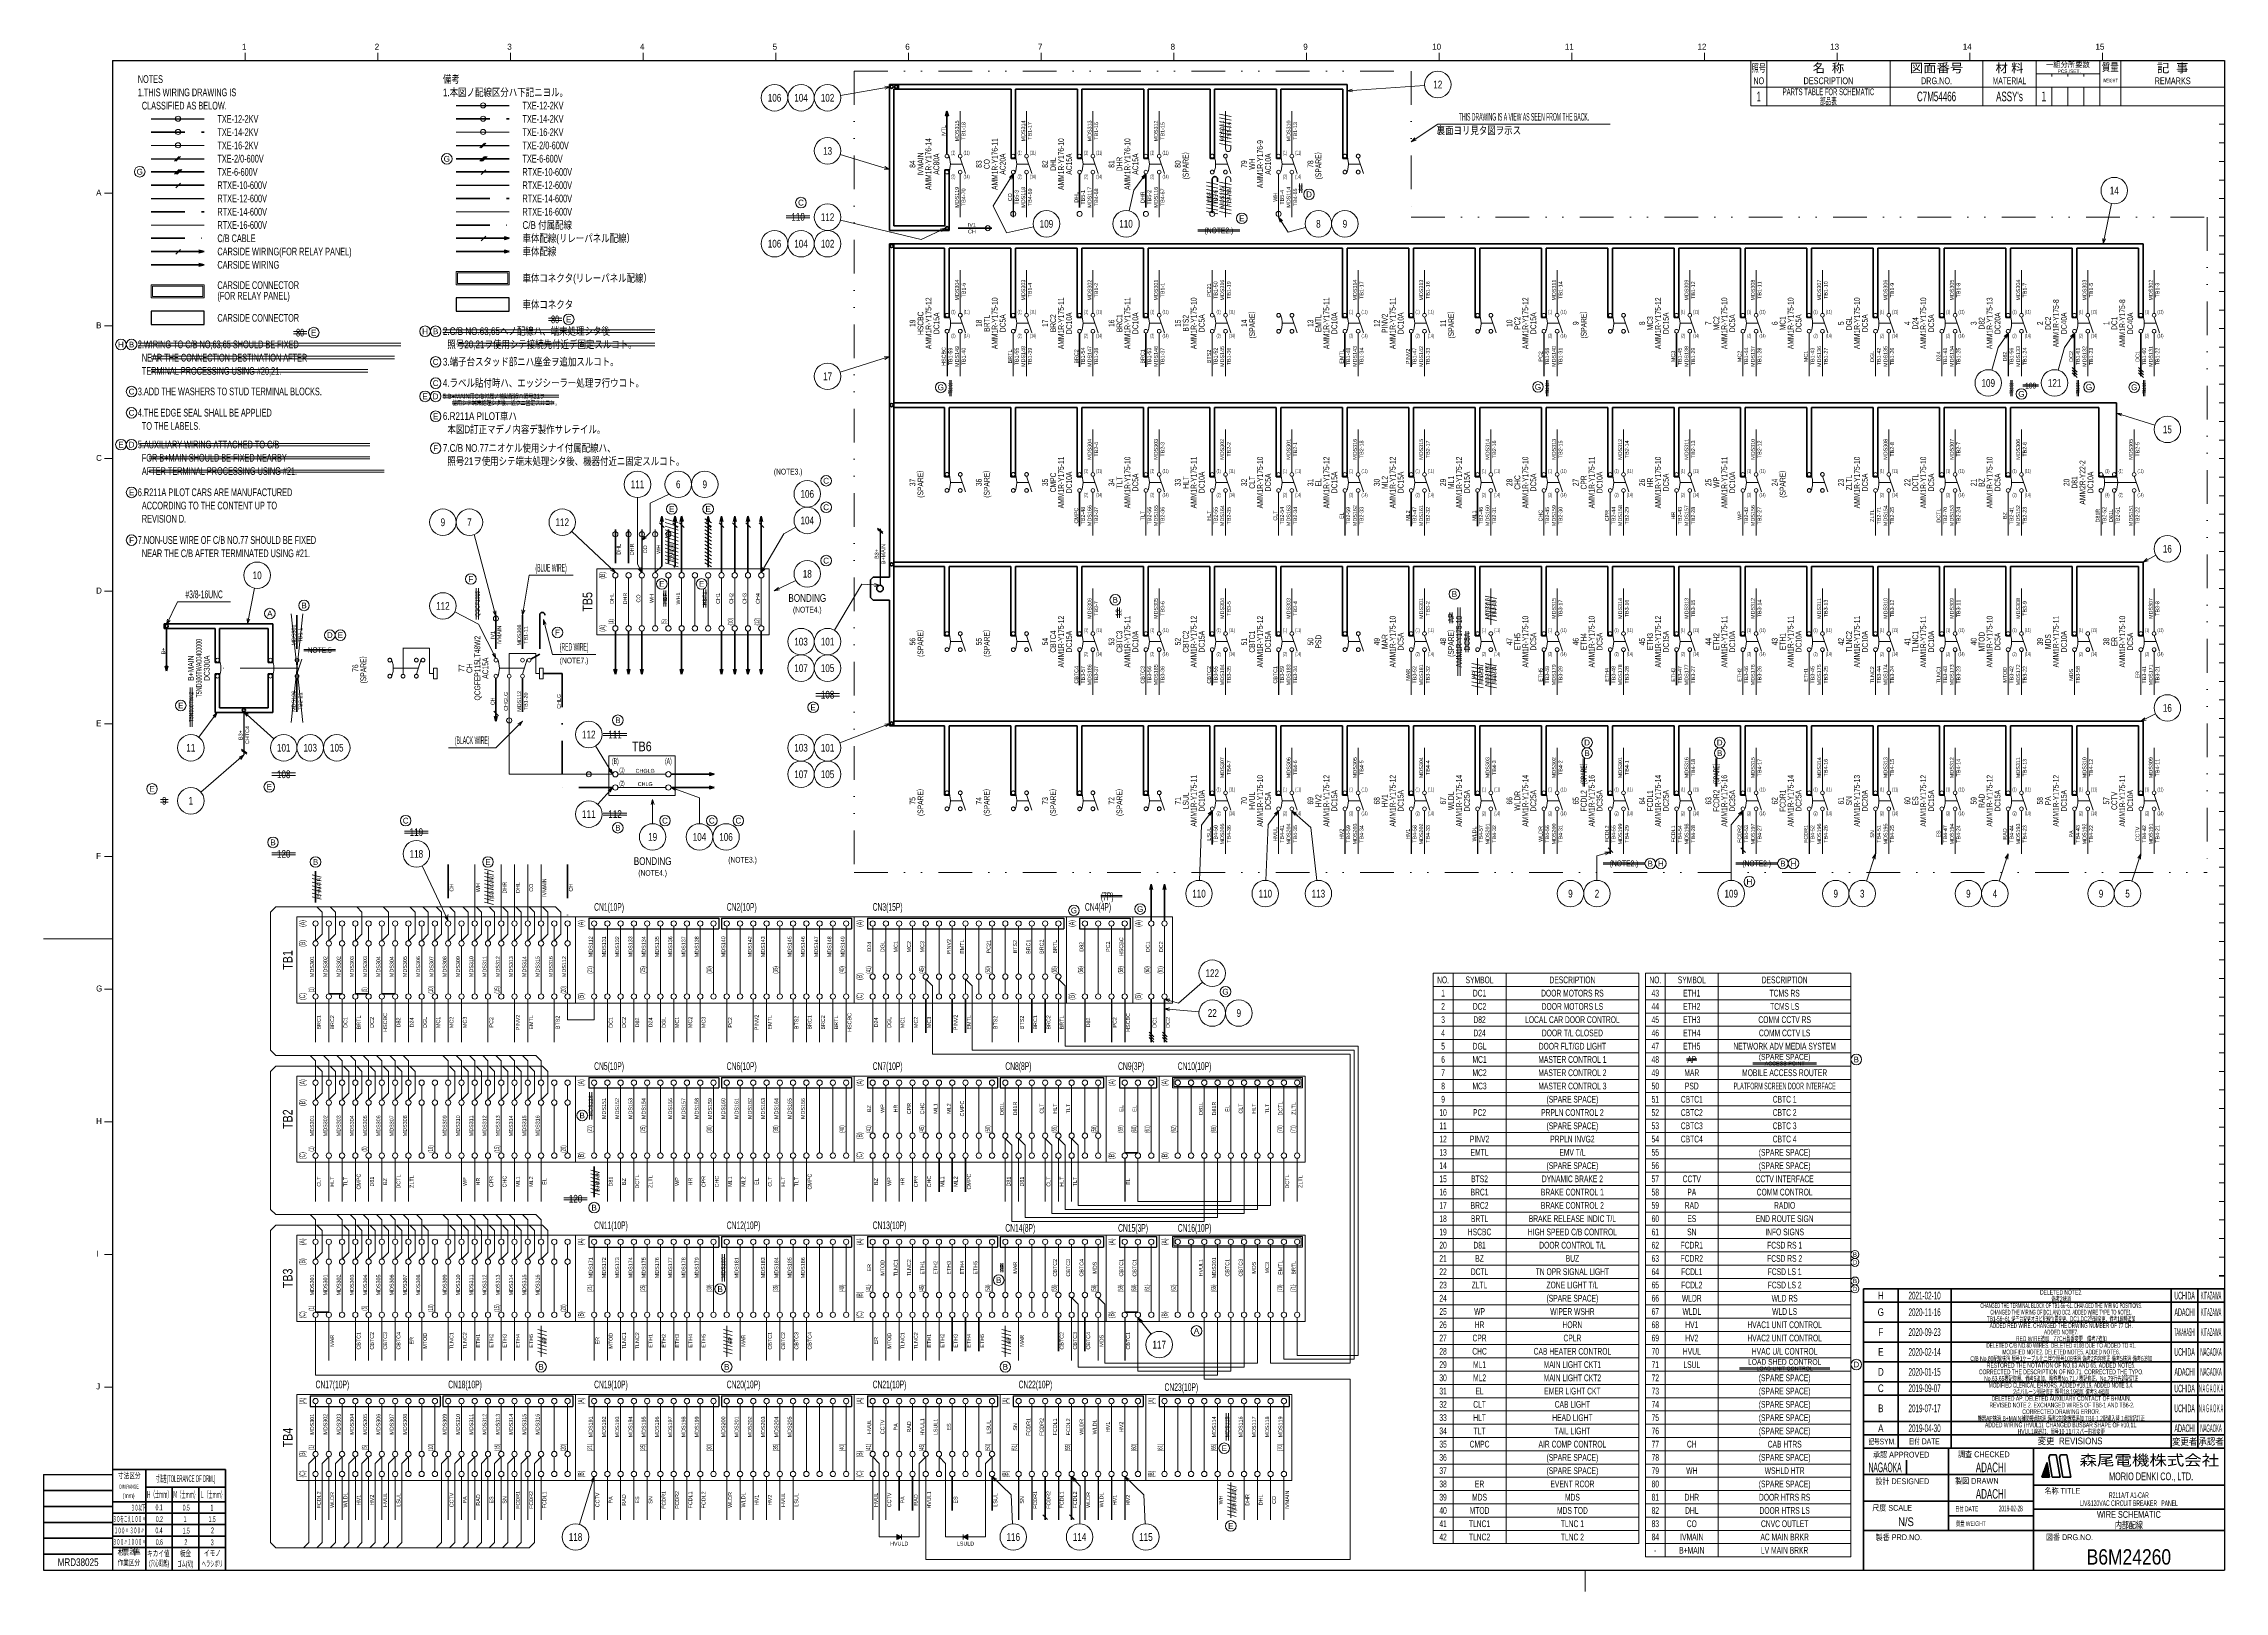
# Model space of a CAD drawing. Header units: millimetres. Extents: x 10 to 832, y 7 to 590.
import ezdxf
from ezdxf.enums import TextEntityAlignment as Align

# ---------------------------------------------------------------- set-up
doc = ezdxf.new("R2010")
doc.units = ezdxf.units.MM
for name, pattern in [('DASHDOT', [25.3, 12.7, -6.3, 0, -6.3]), ('DASHED', [19, 12.7, -6.3]), ('DIVIDE', [31.6, 12.7, -6.3, 0, -6.3, 0, -6.3])]:
    doc.linetypes.add(name, pattern=pattern)
for name, color, linetype in [('GR1_02', 7, 'Continuous'), ('GR1_03', 7, 'Continuous'), ('GR1_04', 7, 'Continuous'), ('GR1_05', 7, 'Continuous'), ('GR1_13', 7, 'Continuous'), ('GR1_15', 7, 'Continuous'), ('GR1_16', 7, 'Continuous'), ('図面枠B6M', 7, 'Continuous'), ('表題、部品表_01', 7, 'Continuous'), ('表題、部品表_02', 7, 'Continuous'), ('表題、部品表_03', 7, 'Continuous')]:
    doc.layers.add(name, color=color, linetype=linetype)
doc.styles.add('HG丸ｺﾞｼｯｸM-PRO', font='')
doc.styles.get('HG丸ｺﾞｼｯｸM-PRO').set_extended_font_data('HG丸ｺﾞｼｯｸM-PRO')
pattern_1 = [(45, (0, 0), (-0.070710678, 0.070710678), [])]

# ---------------------------------------------------------------- blocks, each defined once
blk = doc.blocks.new('BLKF023')
at = {"layer": '図面枠B6M', "color": 2, "linetype": 'Continuous', "lineweight": 25}
for p, q in [((35.5, 584), (35.5, 15)), ((35.5, 584), (831.5, 584)), ((831.5, 584), (831.5, 15)), ((9.5, 51), (9.5, 15)), ((9.5, 51), (35.5, 51)), ((9.5, 15), (831.5, 15))]:
    blk.add_line(p, q, dxfattribs=at)
at = {"layer": '図面枠B6M', "color": 4, "linetype": 'Continuous', "lineweight": 13}
for p, q in [((85.5, 587), (85.5, 584)), ((135.5, 587), (135.5, 584)), ((185.5, 587), (185.5, 584)), ((235.5, 587), (235.5, 584)), ((285.5, 587), (285.5, 584)), ((335.5, 587), (335.5, 584)), ((385.5, 587), (385.5, 584)), ((435.5, 587), (435.5, 584)), ((485.5, 587), (485.5, 584)), ((535.5, 587), (535.5, 584)), ((585.5, 587), (585.5, 584)), ((635.5, 587), (635.5, 584)), ((685.5, 587), (685.5, 584)), ((735.5, 587), (735.5, 584)), ((785.5, 587), (785.5, 584)), ((829.5, 567), (831.5, 567)), ((829.5, 560), (831.5, 560)), ((829.5, 553), (831.5, 553)), ((829.5, 546), (831.5, 546)), ((829.5, 539), (831.5, 539)), ((32.5, 534), (35.5, 534)), ((829.5, 532), (831.5, 532)), ((829.5, 525), (831.5, 525)), ((829.5, 518), (831.5, 518)), ((829.5, 511), (831.5, 511)), ((829.5, 504), (831.5, 504)), ((829.5, 497), (831.5, 497)), ((829.5, 490), (831.5, 490)), ((32.5, 484), (35.5, 484)), ((829.5, 483), (831.5, 483)), ((829.5, 476), (831.5, 476)), ((829.5, 469), (831.5, 469)), ((829.5, 462), (831.5, 462)), ((829.5, 455), (831.5, 455)), ((829.5, 448), (831.5, 448)), ((829.5, 441), (831.5, 441)), ((32.5, 434), (35.5, 434)), ((829.5, 434), (831.5, 434)), ((829.5, 427), (831.5, 427)), ((829.5, 420), (831.5, 420)), ((829.5, 413), (831.5, 413)), ((829.5, 406), (831.5, 406)), ((829.5, 399), (831.5, 399)), ((829.5, 392), (831.5, 392)), ((32.5, 384), (35.5, 384)), ((829.5, 385), (831.5, 385)), ((829.5, 378), (831.5, 378)), ((829.5, 371), (831.5, 371)), ((829.5, 364), (831.5, 364)), ((829.5, 357), (831.5, 357)), ((829.5, 350), (831.5, 350)), ((829.5, 343), (831.5, 343)), ((32.5, 334), (35.5, 334)), ((829.5, 336), (831.5, 336)), ((829.5, 329), (831.5, 329)), ((829.5, 322), (831.5, 322)), ((829.5, 315), (831.5, 315)), ((829.5, 308), (831.5, 308)), ((829.5, 301), (831.5, 301)), ((829.5, 294), (831.5, 294)), ((32.5, 284), (35.5, 284)), ((829.5, 287), (831.5, 287)), ((829.5, 280), (831.5, 280)), ((829.5, 273), (831.5, 273)), ((829.5, 266), (831.5, 266)), ((829.5, 259), (831.5, 259)), ((9.5, 253), (35.5, 253)), ((829.5, 252), (831.5, 252)), ((829.5, 245), (831.5, 245)), ((32.5, 234), (35.5, 234)), ((829.5, 238), (831.5, 238)), ((829.5, 231), (831.5, 231)), ((829.5, 224), (831.5, 224)), ((829.5, 217), (831.5, 217)), ((829.5, 210), (831.5, 210)), ((829.5, 203), (831.5, 203)), ((829.5, 196), (831.5, 196)), ((32.5, 184), (35.5, 184)), ((829.5, 189), (831.5, 189)), ((829.5, 182), (831.5, 182)), ((829.5, 175), (831.5, 175)), ((829.5, 168), (831.5, 168)), ((829.5, 161), (831.5, 161)), ((829.5, 154), (831.5, 154)), ((829.5, 147), (831.5, 147)), ((829.5, 140), (831.5, 140)), ((32.5, 134), (35.5, 134)), ((829.5, 133), (831.5, 133)), ((32.5, 84), (35.5, 84)), ((590.5, 7), (590.5, 15))]:
    blk.add_line(p, q, dxfattribs=at)
at = {"layer": '図面枠B6M', "color": 3, "linetype": 'Continuous', "lineweight": 35}
for p, q in [((831.5, 126), (829.5, 126)), ((831.5, 121), (829.5, 121)), ((831.5, 116), (829.5, 116)), ((831.5, 108.5), (829.5, 108.5)), ((831.5, 101), (829.5, 101)), ((831.5, 101), (829.5, 101)), ((831.5, 93.5), (829.5, 93.5)), ((695.5, 86), (831.5, 86)), ((695.5, 86), (695.5, 15)), ((708.5, 86), (708.5, 61)), ((728.5, 61), (728.5, 86)), ((811.5, 86), (811.5, 61)), ((821.5, 86), (821.5, 61)), ((695.5, 81), (831.5, 81)), ((695.5, 71), (831.5, 71)), ((695.5, 66), (831.5, 66)), ((695.5, 61), (831.5, 61)), ((727.5, 61), (727.5, 30)), ((759.5, 61), (759.5, 15)), ((765.34, 57.4), (765.73, 58.5)), ((765.73, 58.5), (768.14, 58.5)), ((769.64, 50), (768.14, 58.5)), ((769.68, 58.5), (769.32, 57.51)), ((769.68, 58.5), (772.14, 58.5)), ((773.64, 50), (772.14, 58.5)), ((35.5, 53), (78, 53)), ((48, 53), (48, 15)), ((78, 53), (78, 15)), ((695.5, 51), (759.5, 51)), ((711.73, 56.5), (711.73, 51)), ((762.64, 50), (764.66, 55.55)), ((762.64, 50), (765.64, 50)), ((762.66, 50), (765.19, 52.53)), ((762.71, 50.19), (765.17, 52.65)), ((762.79, 50.41), (765.15, 52.77)), ((762.8, 50), (765.21, 52.41)), ((762.87, 50.64), (765.13, 52.89)), ((762.94, 50), (765.24, 52.29)), ((762.95, 50.86), (765.11, 53.01)), ((763.04, 51.08), (765.09, 53.13)), ((763.08, 50), (765.26, 52.17)), ((763.12, 51.3), (765.07, 53.25)), ((763.2, 51.53), (765.05, 53.37)), ((763.22, 50), (765.28, 52.05)), ((763.28, 51.75), (765.02, 53.49)), ((763.36, 51.97), (765, 53.61)), ((763.36, 50), (765.3, 51.93)), ((763.44, 52.19), (764.98, 53.73)), ((763.51, 50), (765.32, 51.81)), ((763.52, 52.42), (764.96, 53.86)), ((763.6, 52.64), (764.94, 53.98)), ((763.65, 50), (765.34, 51.69)), ((763.68, 52.86), (764.92, 54.1)), ((763.76, 53.08), (764.9, 54.22)), ((763.79, 50), (765.36, 51.57)), ((763.84, 53.31), (764.88, 54.34)), ((763.93, 53.53), (764.85, 54.46)), ((763.93, 50), (765.38, 51.45)), ((764.01, 53.75), (764.83, 54.58)), ((764.07, 50), (765.41, 51.33)), ((764.09, 53.97), (764.81, 54.7)), ((764.17, 54.19), (764.79, 54.82)), ((764.21, 50), (765.43, 51.21)), ((764.25, 54.42), (764.77, 54.94)), ((764.33, 54.64), (764.75, 55.06)), ((764.35, 50), (765.45, 51.09)), ((764.41, 54.86), (764.73, 55.18)), ((764.49, 55.08), (764.71, 55.3)), ((764.5, 50), (765.47, 50.97)), ((764.57, 55.31), (764.68, 55.42)), ((764.64, 50), (765.49, 50.85)), ((764.65, 55.53), (764.66, 55.54)), ((765.64, 50), (764.66, 55.55)), ((764.78, 50), (765.51, 50.73)), ((764.92, 50), (765.53, 50.61)), ((765.06, 50), (765.55, 50.49)), ((765.2, 50), (765.58, 50.37)), ((766.64, 50), (765.34, 57.4)), ((765.34, 50), (765.6, 50.25)), ((765.49, 50), (765.62, 50.13)), ((765.63, 50), (765.64, 50.01)), ((766.64, 50), (769.64, 50)), ((770.64, 50), (769.32, 57.51)), ((770.64, 50), (773.64, 50)), ((9.5, 45), (35.5, 45)), ((48, 46.3), (78, 46.3)), ((58, 46.3), (58, 15)), ((68, 46.3), (68, 15)), ((759.5, 47), (831.5, 47)), ((9.5, 39), (35.5, 39)), ((9.5, 33), (35.5, 33)), ((35.5, 40.8), (78, 40.8)), ((35.5, 36.47), (78, 36.47)), ((695.5, 41), (759.5, 41)), ((727.5, 35.5), (759.5, 35.5)), ((759.5, 38), (831.5, 38)), ((9.5, 27), (35.5, 27)), ((35.5, 32.15), (78, 32.15)), ((35.5, 27.82), (78, 27.82)), ((695.5, 30), (831.5, 30)), ((9.5, 21), (35.5, 21)), ((35.5, 23.5), (78, 23.5))]:
    blk.add_line(p, q, dxfattribs=at)
at = {"layer": '図面枠B6M', "color": 4, "linetype": 'Continuous', "lineweight": 13, "style": 'HG丸ｺﾞｼｯｸM-PRO'}
for s, height, width, p in [('1', 2.25, 1.003994, (84.29, 587.45)), ('2', 2.25, 1.003994, (134.3, 587.45)), ('3', 2.25, 1.003994, (184.29, 587.45)), ('4', 2.25, 1.003994, (234.29, 587.45)), ('5', 2.25, 1.003994, (284.29, 587.45)), ('6', 2.25, 1.003994, (334.29, 587.45)), ('7', 2.25, 1.003994, (384.29, 587.45)), ('8', 2.25, 1.003994, (434.29, 587.45)), ('9', 2.25, 1.003994, (484.29, 587.45)), ('10', 2.255, 1.003994, (532.9, 587.45)), ('11', 2.255, 1.003994, (582.9, 587.45)), ('12', 2.255, 1.003994, (632.9, 587.45)), ('13', 2.255, 1.003994, (682.9, 587.45)), ('14', 2.255, 1.003994, (732.9, 587.45)), ('15', 2.255, 1.003994, (782.9, 587.45)), ('A', 2.25, 1.002405, (29.29, 532.45)), ('B', 2.25, 1.004704, (29.29, 482.45)), ('C', 2.25, 1.001214, (29.29, 432.45)), ('D', 2.25, 1.002334, (29.29, 382.45)), ('E', 2.25, 1.001589, (29.29, 332.45)), ('F', 2.25, 0.998986, (29.29, 282.45)), ('G', 2.25, 1.003714, (29.29, 232.45)), ('H', 2.25, 1.00207, (29.29, 182.45)), ('I', 2.25, 1.00207, (29.29, 132.45)), ('J', 2.25, 1.005117, (29.29, 82.45))]:
    blk.add_text(s, height=height, dxfattribs=dict(at, width=width)).set_placement(p, align=Align.BOTTOM_LEFT)
for s, height, width, p in [('記号SYM.', 2.182, 0.69227, (702.53, 63.49)), ('承認 APPROVED', 2.1818, 0.863151, (709.71, 58.54)), ('日付 DATE', 2.182, 0.692507, (718.37, 63.58)), ('調査 CHECKED', 2.182, 0.863174, (740.84, 58.67)), ('変更  REVISIONS', 2.5455, 0.887352, (773.35, 63.72)), ('変更者', 2.545, 0.887717, (816.5, 63.5)), ('承認者', 2.545, 0.887717, (826.5, 63.5)), ('寸法差(TOLERANCE OF DRM.)', 2.5455, 0.382528, (63.02, 49.5)), ('設計 DESIGNED', 2.1818, 0.862613, (710.11, 48.51)), ('製図 DRAWN', 2.182, 0.863099, (738.2, 48.65)), ('DIM.RANGE.', 1.455, 0.522543, (41.85, 46.49)), ('Ｈ（士ｍｍ）', 2.545, 0.439786, (53.03, 43.51)), ('Ｍ（士ｍｍ）', 2.545, 0.439786, (63.02, 43.46)), ('Ｌ（士ｍｍ）', 2.545, 0.439786, (73.2, 43.46)), ('名称 TITLE', 2.182, 0.862489, (770.47, 44.87)), ('３０をこえ１００〃', 2.182, 0.44793, (41.79, 34.27)), ('３０以下', 2.182, 0.44793, (45.2, 38.52)), ('0.1', 2.182, 0.522424, (53.03, 38.67)), ('0.2', 2.182, 0.522424, (53.12, 34.23)), ('0.5', 2.182, 0.522424, (63.26, 38.57)), ('1', 2.18, 0.521199, (62.83, 34.23)), ('1.5', 2.182, 0.522424, (73.02, 34.23)), ('1', 2.18, 0.521199, (72.92, 38.57)), ('尺度 SCALE', 2.182, 0.862581, (706.28, 38.49)), ('日付 DATE', 1.818, 0.618255, (734.38, 38.09)), ('質量 WEIGHT', 1.818, 0.618812, (735.96, 32.55)), ('３００〃１０００〃', 2.182, 0.44793, (41.79, 25.64)), ('１００〃 ３００〃', 2.182, 0.448161, (41.79, 29.93)), ('0.4', 2.182, 0.522424, (52.98, 29.99)), ('0.6', 2.182, 0.522424, (53.12, 25.56)), ('1.5', 2.182, 0.522424, (63.26, 29.9)), ('2', 2.18, 0.521199, (63.12, 25.65)), ('3', 2.18, 0.521199, (73.06, 25.51)), ('2', 2.18, 0.521199, (73.16, 29.99)), ('製番 PRD.NO.', 2.182, 0.863299, (708.79, 27.41)), ('図番 DRG.NO.', 2.182, 0.863083, (773.12, 27.42)), ('キカイ値', 2.182, 0.692256, (52.74, 21.33)), ('板金', 2.182, 0.692256, (62.93, 21.33)), ('イモノ', 2.182, 0.692256, (73.11, 21.42))]:
    blk.add_text(s, height=height, dxfattribs=dict(at, width=width)).set_placement(p, align=Align.MIDDLE_CENTER)
at = {"layer": '図面枠B6M', "color": 2, "linetype": 'Continuous', "lineweight": 25, "style": 'HG丸ｺﾞｼｯｸM-PRO', "width": 1.206081}
blk.add_text('森尾電機株式会社', height=4, dxfattribs=at).set_placement((803.22, 56.43), align=Align.MIDDLE_CENTER)
at = {"layer": '図面枠B6M', "color": 4, "linetype": 'Continuous', "lineweight": 13, "style": 'HG丸ｺﾞｼｯｸM-PRO'}
for s, height, width, p in [('寸法区分', 2.182, 0.692256, (41.81, 48.9)), ('(mm)', 1.818, 0.619256, (41.57, 41.64)), ('標準', 2.182, 1.489301, (41.71, 20)), ('作業区分', 2.182, 0.692256, (41.62, 16.1)), ('(穴心距離)', 2.182, 0.521231, (53.03, 15.86)), ('ゴム(切)', 2.182, 0.521232, (62.93, 15.67)), ('ヘラシボリ', 2.182, 0.521228, (73.11, 15.67))]:
    blk.add_text(s, height=height, dxfattribs=dict(at, width=width)).set_placement(p, align=Align.BOTTOM_CENTER)
at = {"layer": '図面枠B6M', "color": 3, "linetype": 'Continuous', "lineweight": 35, "style": 'HG丸ｺﾞｼｯｸM-PRO', "width": 0.652197}
blk.add_text('MORIO DENKI CO., LTD.', height=2.9091, dxfattribs=at).set_placement((803.88, 50.36), align=Align.MIDDLE_CENTER)
blk = doc.blocks.new('BLKF025')
at = {"layer": '表題、部品表_01', "color": 4, "linetype": 'Continuous', "lineweight": 13}
for p, q in [((653, 584), (653, 574)), ((653, 584), (831.5, 584)), ((659, 584), (659, 574)), ((705.5, 584), (705.5, 574)), ((740.5, 584), (740.5, 574)), ((760.5, 584), (760.5, 574)), ((784.5, 584), (784.5, 574)), ((792.5, 584), (792.5, 574)), ((831.5, 584), (831.5, 574)), ((760.5, 579), (784.5, 579)), ((766.5, 578), (766.5, 579)), ((772.5, 579), (772.5, 578)), ((778.5, 579), (778.5, 578)), ((653, 574), (831.5, 574))]:
    blk.add_line(p, q, dxfattribs=at)
at = {"layer": '表題、部品表_01', "color": 3, "linetype": 'Continuous', "lineweight": 35, "style": 'HG丸ｺﾞｼｯｸM-PRO'}
for s, height, width, p in [('一組分所要数', 2.036, 0.966638, (772.5, 582.5)), ('照号', 2.909, 0.651535, (656, 581.2)), ('NO', 2.545, 0.740841, (656, 576.4)), ('DESCRIPTION', 2.5455, 0.741365, (682.25, 576.4)), ('名  称', 3.273, 1.042426, (682.25, 581.2)), ('図面番号', 3.273, 1.127518, (723, 581.2)), ('DRG.NO.', 2.545, 0.741189, (723, 576.4)), ('材 料', 3.273, 1.042439, (750.5, 581.2)), ('MATERIAL', 2.545, 0.594756, (750.5, 576.4)), ('PCS./SET.', 1.309, 0.862935, (773, 580)), ('質量', 2.909, 0.781842, (788.5, 581.5)), ('WEIGHT', 1.309, 0.635507, (788.5, 576.5)), ('REMARKS', 2.545, 0.742803, (812, 576.4)), ('記  事', 3.273, 1.042426, (812, 581.2))]:
    blk.add_text(s, height=height, dxfattribs=dict(at, width=width)).set_placement(p, align=Align.MIDDLE_CENTER)
blk = doc.blocks.new('BLKF024')
at = {"layer": '表題、部品表_01', "color": 3, "linetype": 'Continuous', "lineweight": 13}
blk.add_blockref('BLKF025', (0, 0), dxfattribs=at)
blk = doc.blocks.new('BLKF026')
at = {"layer": '表題、部品表_02', "color": 4, "linetype": 'Continuous', "lineweight": 13}
for p, q in [((653, 574), (653, 567)), ((653, 574), (831.5, 574)), ((659, 574), (659, 567)), ((705.5, 574), (705.5, 567)), ((740.5, 574), (740.5, 567)), ((760.5, 574), (760.5, 567)), ((766.5, 574), (766.5, 567)), ((772.5, 574), (772.5, 567)), ((778.5, 567), (778.5, 574)), ((784.5, 574), (784.5, 567)), ((792.5, 574), (792.5, 567)), ((831.5, 574), (831.5, 567)), ((653, 567), (831.5, 567))]:
    blk.add_line(p, q, dxfattribs=at)
blk = doc.blocks.new('BLKF028')
at = {"layer": '表題、部品表_01', "color": 4, "linetype": 'Continuous', "lineweight": 13}
for p, q in [((613.25, 240), (690.75, 240)), ((613.25, 240), (613.25, 235)), ((620.75, 240), (620.75, 235)), ((640.75, 240), (640.75, 235)), ((690.75, 240), (690.75, 235)), ((613.25, 235), (690.75, 235))]:
    blk.add_line(p, q, dxfattribs=at)
blk = doc.blocks.new('BLKF029')
at = {"layer": '表題、部品表_01', "color": 4, "linetype": 'Continuous', "lineweight": 13}
for p, q in [((613.25, 235), (690.75, 235)), ((613.25, 235), (613.25, 230)), ((620.75, 235), (620.75, 230)), ((640.75, 235), (640.75, 230)), ((690.75, 235), (690.75, 230)), ((613.25, 230), (690.75, 230))]:
    blk.add_line(p, q, dxfattribs=at)
blk = doc.blocks.new('BLKF030')
at = {"layer": '表題、部品表_01', "color": 4, "linetype": 'Continuous', "lineweight": 13}
for p, q in [((613.25, 230), (690.75, 230)), ((613.25, 230), (613.25, 225)), ((613.25, 225), (690.75, 225)), ((620.75, 230), (620.75, 225)), ((640.75, 230), (640.75, 225)), ((690.75, 230), (690.75, 225))]:
    blk.add_line(p, q, dxfattribs=at)
blk = doc.blocks.new('BLKF031')
at = {"layer": '表題、部品表_01', "color": 4, "linetype": 'Continuous', "lineweight": 13}
for p, q in [((613.25, 225), (690.75, 225)), ((613.25, 225), (613.25, 220)), ((620.75, 225), (620.75, 220)), ((640.75, 225), (640.75, 220)), ((690.75, 225), (690.75, 220)), ((613.25, 220), (690.75, 220))]:
    blk.add_line(p, q, dxfattribs=at)
blk = doc.blocks.new('BLKF032')
at = {"layer": '表題、部品表_01', "color": 4, "linetype": 'Continuous', "lineweight": 13}
for p, q in [((613.25, 220), (690.75, 220)), ((613.25, 220), (613.25, 215)), ((613.25, 215), (690.75, 215)), ((620.75, 220), (620.75, 215)), ((640.75, 220), (640.75, 215)), ((690.75, 220), (690.75, 215))]:
    blk.add_line(p, q, dxfattribs=at)
blk = doc.blocks.new('BLKF033')
at = {"layer": '表題、部品表_01', "color": 4, "linetype": 'Continuous', "lineweight": 13}
for p, q in [((613.25, 215), (690.75, 215)), ((613.25, 215), (613.25, 210)), ((620.75, 215), (620.75, 210)), ((640.75, 215), (640.75, 210)), ((690.75, 215), (690.75, 210)), ((613.25, 210), (690.75, 210))]:
    blk.add_line(p, q, dxfattribs=at)
blk = doc.blocks.new('BLKF034')
at = {"layer": '表題、部品表_01', "color": 4, "linetype": 'Continuous', "lineweight": 13}
for p, q in [((613.25, 210), (690.75, 210)), ((613.25, 210), (613.25, 205)), ((620.75, 210), (620.75, 205)), ((640.75, 210), (640.75, 205)), ((690.75, 210), (690.75, 205)), ((613.25, 205), (690.75, 205))]:
    blk.add_line(p, q, dxfattribs=at)
blk = doc.blocks.new('BLKF035')
at = {"layer": '表題、部品表_01', "color": 4, "linetype": 'Continuous', "lineweight": 13}
for p, q in [((613.25, 205), (690.75, 205)), ((613.25, 205), (613.25, 200)), ((613.25, 200), (690.75, 200)), ((620.75, 205), (620.75, 200)), ((640.75, 205), (640.75, 200)), ((690.75, 205), (690.75, 200))]:
    blk.add_line(p, q, dxfattribs=at)
blk = doc.blocks.new('BLKF036')
at = {"layer": '表題、部品表_01', "color": 4, "linetype": 'Continuous', "lineweight": 13}
for p, q in [((613.25, 200), (690.75, 200)), ((613.25, 200), (613.25, 195)), ((620.75, 200), (620.75, 195)), ((640.75, 200), (640.75, 195)), ((690.75, 200), (690.75, 195)), ((613.25, 195), (690.75, 195))]:
    blk.add_line(p, q, dxfattribs=at)
blk = doc.blocks.new('BLKF037')
at = {"layer": '表題、部品表_01', "color": 4, "linetype": 'Continuous', "lineweight": 13}
for p, q in [((613.25, 195), (690.75, 195)), ((613.25, 195), (613.25, 190)), ((613.25, 190), (690.75, 190)), ((620.75, 195), (620.75, 190)), ((640.75, 195), (640.75, 190)), ((690.75, 195), (690.75, 190))]:
    blk.add_line(p, q, dxfattribs=at)
blk = doc.blocks.new('BLKF038')
at = {"layer": '表題、部品表_01', "color": 4, "linetype": 'Continuous', "lineweight": 13}
for p, q in [((613.25, 190), (690.75, 190)), ((613.25, 190), (613.25, 185)), ((620.75, 190), (620.75, 185)), ((640.75, 190), (640.75, 185)), ((690.75, 190), (690.75, 185)), ((613.25, 185), (690.75, 185))]:
    blk.add_line(p, q, dxfattribs=at)
blk = doc.blocks.new('BLKF039')
at = {"layer": '表題、部品表_01', "color": 4, "linetype": 'Continuous', "lineweight": 13}
for p, q in [((613.25, 185), (690.75, 185)), ((613.25, 185), (613.25, 180)), ((620.75, 185), (620.75, 180)), ((640.75, 185), (640.75, 180)), ((690.75, 185), (690.75, 180)), ((613.25, 180), (690.75, 180))]:
    blk.add_line(p, q, dxfattribs=at)
blk = doc.blocks.new('BLKF040')
at = {"layer": '表題、部品表_01', "color": 4, "linetype": 'Continuous', "lineweight": 13}
for p, q in [((613.25, 180), (690.75, 180)), ((613.25, 180), (613.25, 175)), ((613.25, 175), (690.75, 175)), ((620.75, 180), (620.75, 175)), ((640.75, 180), (640.75, 175)), ((690.75, 180), (690.75, 175))]:
    blk.add_line(p, q, dxfattribs=at)
blk = doc.blocks.new('BLKF041')
at = {"layer": '表題、部品表_01', "color": 4, "linetype": 'Continuous', "lineweight": 13}
for p, q in [((613.25, 175), (690.75, 175)), ((613.25, 175), (613.25, 170)), ((620.75, 175), (620.75, 170)), ((640.75, 175), (640.75, 170)), ((690.75, 175), (690.75, 170)), ((613.25, 170), (690.75, 170))]:
    blk.add_line(p, q, dxfattribs=at)
blk = doc.blocks.new('BLKF042')
at = {"layer": '表題、部品表_01', "color": 4, "linetype": 'Continuous', "lineweight": 13}
for p, q in [((613.25, 170), (690.75, 170)), ((613.25, 170), (613.25, 165)), ((613.25, 165), (690.75, 165)), ((620.75, 170), (620.75, 165)), ((640.75, 170), (640.75, 165)), ((690.75, 170), (690.75, 165))]:
    blk.add_line(p, q, dxfattribs=at)
blk = doc.blocks.new('BLKF043')
at = {"layer": '表題、部品表_01', "color": 4, "linetype": 'Continuous', "lineweight": 13}
for p, q in [((613.25, 165), (690.75, 165)), ((613.25, 165), (613.25, 160)), ((620.75, 165), (620.75, 160)), ((640.75, 165), (640.75, 160)), ((690.75, 165), (690.75, 160)), ((613.25, 160), (690.75, 160))]:
    blk.add_line(p, q, dxfattribs=at)
blk = doc.blocks.new('BLKF044')
at = {"layer": '表題、部品表_01', "color": 4, "linetype": 'Continuous', "lineweight": 13}
for p, q in [((613.25, 160), (690.75, 160)), ((613.25, 160), (613.25, 155)), ((620.75, 160), (620.75, 155)), ((640.75, 160), (640.75, 155)), ((690.75, 160), (690.75, 155)), ((613.25, 155), (690.75, 155))]:
    blk.add_line(p, q, dxfattribs=at)
blk = doc.blocks.new('BLKF045')
at = {"layer": '表題、部品表_01', "color": 4, "linetype": 'Continuous', "lineweight": 13}
for p, q in [((613.25, 155), (690.75, 155)), ((613.25, 155), (613.25, 150)), ((613.25, 150), (690.75, 150)), ((620.75, 155), (620.75, 150)), ((640.75, 155), (640.75, 150)), ((690.75, 155), (690.75, 150))]:
    blk.add_line(p, q, dxfattribs=at)
blk = doc.blocks.new('BLKF046')
at = {"layer": '表題、部品表_01', "color": 4, "linetype": 'Continuous', "lineweight": 13}
for p, q in [((613.25, 150), (690.75, 150)), ((613.25, 150), (613.25, 145)), ((620.75, 150), (620.75, 145)), ((640.75, 150), (640.75, 145)), ((690.75, 150), (690.75, 145)), ((613.25, 145), (690.75, 145))]:
    blk.add_line(p, q, dxfattribs=at)
blk = doc.blocks.new('BLKF047')
at = {"layer": '表題、部品表_01', "color": 4, "linetype": 'Continuous', "lineweight": 13}
for p, q in [((613.25, 145), (690.75, 145)), ((613.25, 145), (613.25, 140)), ((613.25, 140), (690.75, 140)), ((620.75, 145), (620.75, 140)), ((640.75, 145), (640.75, 140)), ((690.75, 145), (690.75, 140))]:
    blk.add_line(p, q, dxfattribs=at)
blk = doc.blocks.new('BLKF048')
at = {"layer": '表題、部品表_01', "color": 4, "linetype": 'Continuous', "lineweight": 13}
for p, q in [((613.25, 140), (690.75, 140)), ((613.25, 140), (613.25, 135)), ((620.75, 140), (620.75, 135)), ((640.75, 140), (640.75, 135)), ((690.75, 140), (690.75, 135)), ((613.25, 135), (690.75, 135))]:
    blk.add_line(p, q, dxfattribs=at)
blk = doc.blocks.new('BLKF049')
at = {"layer": '表題、部品表_01', "color": 4, "linetype": 'Continuous', "lineweight": 13}
for p, q in [((613.25, 135), (690.75, 135)), ((613.25, 135), (613.25, 130)), ((620.75, 135), (620.75, 130)), ((640.75, 135), (640.75, 130)), ((690.75, 135), (690.75, 130)), ((613.25, 130), (690.75, 130))]:
    blk.add_line(p, q, dxfattribs=at)
blk = doc.blocks.new('BLKF050')
at = {"layer": '表題、部品表_01', "color": 4, "linetype": 'Continuous', "lineweight": 13}
for p, q in [((613.25, 130), (690.75, 130)), ((613.25, 130), (613.25, 125)), ((613.25, 125), (690.75, 125)), ((620.75, 130), (620.75, 125)), ((640.75, 130), (640.75, 125)), ((690.75, 130), (690.75, 125))]:
    blk.add_line(p, q, dxfattribs=at)
blk = doc.blocks.new('BLKF051')
at = {"layer": '表題、部品表_01', "color": 4, "linetype": 'Continuous', "lineweight": 13}
for p, q in [((613.25, 125), (690.75, 125)), ((613.25, 125), (613.25, 120)), ((620.75, 125), (620.75, 120)), ((640.75, 125), (640.75, 120)), ((690.75, 125), (690.75, 120)), ((613.25, 120), (690.75, 120))]:
    blk.add_line(p, q, dxfattribs=at)
blk = doc.blocks.new('BLKF052')
at = {"layer": '表題、部品表_01', "color": 4, "linetype": 'Continuous', "lineweight": 13}
for p, q in [((613.25, 120), (690.75, 120)), ((613.25, 120), (613.25, 115)), ((620.75, 120), (620.75, 115)), ((640.75, 120), (640.75, 115)), ((690.75, 120), (690.75, 115)), ((613.25, 115), (690.75, 115))]:
    blk.add_line(p, q, dxfattribs=at)
blk = doc.blocks.new('BLKF053')
at = {"layer": '表題、部品表_01', "color": 4, "linetype": 'Continuous', "lineweight": 13}
for p, q in [((613.25, 115), (690.75, 115)), ((613.25, 115), (613.25, 110)), ((613.25, 110), (690.75, 110)), ((620.75, 115), (620.75, 110)), ((640.75, 115), (640.75, 110)), ((690.75, 115), (690.75, 110))]:
    blk.add_line(p, q, dxfattribs=at)
blk = doc.blocks.new('BLKF054')
at = {"layer": '表題、部品表_01', "color": 4, "linetype": 'Continuous', "lineweight": 13}
for p, q in [((613.25, 110), (690.75, 110)), ((613.25, 110), (613.25, 105)), ((620.75, 110), (620.75, 105)), ((640.75, 110), (640.75, 105)), ((690.75, 110), (690.75, 105)), ((613.25, 105), (690.75, 105))]:
    blk.add_line(p, q, dxfattribs=at)
blk = doc.blocks.new('BLKF055')
at = {"layer": '表題、部品表_01', "color": 4, "linetype": 'Continuous', "lineweight": 13}
for p, q in [((613.25, 105), (690.75, 105)), ((613.25, 105), (613.25, 100)), ((613.25, 100), (690.75, 100)), ((620.75, 105), (620.75, 100)), ((640.75, 105), (640.75, 100)), ((690.75, 105), (690.75, 100))]:
    blk.add_line(p, q, dxfattribs=at)
blk = doc.blocks.new('BLKF056')
at = {"layer": '表題、部品表_01', "color": 4, "linetype": 'Continuous', "lineweight": 13}
for p, q in [((613.25, 100), (690.75, 100)), ((613.25, 100), (613.25, 95)), ((620.75, 100), (620.75, 95)), ((640.75, 100), (640.75, 95)), ((690.75, 100), (690.75, 95)), ((613.25, 95), (690.75, 95))]:
    blk.add_line(p, q, dxfattribs=at)
blk = doc.blocks.new('BLKF057')
at = {"layer": '表題、部品表_01', "color": 4, "linetype": 'Continuous', "lineweight": 13}
for p, q in [((613.25, 95), (690.75, 95)), ((613.25, 95), (613.25, 90)), ((620.75, 95), (620.75, 90)), ((640.75, 95), (640.75, 90)), ((690.75, 95), (690.75, 90)), ((613.25, 90), (690.75, 90))]:
    blk.add_line(p, q, dxfattribs=at)
blk = doc.blocks.new('BLKF058')
at = {"layer": '表題、部品表_01', "color": 4, "linetype": 'Continuous', "lineweight": 13}
for p, q in [((613.25, 90), (690.75, 90)), ((613.25, 90), (613.25, 85)), ((613.25, 85), (690.75, 85)), ((620.75, 90), (620.75, 85)), ((640.75, 90), (640.75, 85)), ((690.75, 90), (690.75, 85))]:
    blk.add_line(p, q, dxfattribs=at)
blk = doc.blocks.new('BLKF059')
at = {"layer": '表題、部品表_01', "color": 4, "linetype": 'Continuous', "lineweight": 13}
for p, q in [((613.25, 85), (690.75, 85)), ((613.25, 85), (613.25, 80)), ((620.75, 85), (620.75, 80)), ((640.75, 85), (640.75, 80)), ((690.75, 85), (690.75, 80)), ((613.25, 80), (690.75, 80))]:
    blk.add_line(p, q, dxfattribs=at)
blk = doc.blocks.new('BLKF060')
at = {"layer": '表題、部品表_01', "color": 4, "linetype": 'Continuous', "lineweight": 13}
for p, q in [((613.25, 80), (690.75, 80)), ((613.25, 80), (613.25, 75)), ((613.25, 75), (690.75, 75)), ((620.75, 80), (620.75, 75)), ((640.75, 80), (640.75, 75)), ((690.75, 80), (690.75, 75))]:
    blk.add_line(p, q, dxfattribs=at)
blk = doc.blocks.new('BLKF061')
at = {"layer": '表題、部品表_01', "color": 4, "linetype": 'Continuous', "lineweight": 13}
for p, q in [((613.25, 75), (690.75, 75)), ((613.25, 75), (613.25, 70)), ((620.75, 75), (620.75, 70)), ((640.75, 75), (640.75, 70)), ((690.75, 75), (690.75, 70)), ((613.25, 70), (690.75, 70))]:
    blk.add_line(p, q, dxfattribs=at)
blk = doc.blocks.new('BLKF062')
at = {"layer": '表題、部品表_01', "color": 4, "linetype": 'Continuous', "lineweight": 13}
for p, q in [((613.25, 70), (690.75, 70)), ((613.25, 70), (613.25, 65)), ((620.75, 70), (620.75, 65)), ((640.75, 70), (640.75, 65)), ((690.75, 70), (690.75, 65)), ((613.25, 65), (690.75, 65))]:
    blk.add_line(p, q, dxfattribs=at)
blk = doc.blocks.new('BLKF063')
at = {"layer": '表題、部品表_01', "color": 4, "linetype": 'Continuous', "lineweight": 13}
for p, q in [((613.25, 65), (690.75, 65)), ((613.25, 65), (613.25, 60)), ((613.25, 60), (690.75, 60)), ((620.75, 65), (620.75, 60)), ((640.75, 65), (640.75, 60)), ((690.75, 65), (690.75, 60))]:
    blk.add_line(p, q, dxfattribs=at)
blk = doc.blocks.new('BLKF064')
at = {"layer": '表題、部品表_01', "color": 4, "linetype": 'Continuous', "lineweight": 13}
for p, q in [((613.25, 60), (690.75, 60)), ((613.25, 60), (613.25, 55)), ((620.75, 60), (620.75, 55)), ((640.75, 60), (640.75, 55)), ((690.75, 60), (690.75, 55)), ((613.25, 55), (690.75, 55))]:
    blk.add_line(p, q, dxfattribs=at)
blk = doc.blocks.new('BLKF065')
at = {"layer": '表題、部品表_01', "color": 4, "linetype": 'Continuous', "lineweight": 13}
for p, q in [((613.25, 55), (690.75, 55)), ((613.25, 55), (613.25, 50)), ((613.25, 50), (690.75, 50)), ((620.75, 55), (620.75, 50)), ((640.75, 55), (640.75, 50)), ((690.75, 55), (690.75, 50))]:
    blk.add_line(p, q, dxfattribs=at)
blk = doc.blocks.new('BLKF066')
at = {"layer": '表題、部品表_01', "color": 4, "linetype": 'Continuous', "lineweight": 13}
for p, q in [((613.25, 50), (690.75, 50)), ((613.25, 50), (613.25, 45)), ((620.75, 50), (620.75, 45)), ((640.75, 50), (640.75, 45)), ((690.75, 50), (690.75, 45)), ((613.25, 45), (690.75, 45))]:
    blk.add_line(p, q, dxfattribs=at)
blk = doc.blocks.new('BLKF067')
at = {"layer": '表題、部品表_01', "color": 4, "linetype": 'Continuous', "lineweight": 13}
for p, q in [((613.25, 45), (690.75, 45)), ((613.25, 45), (613.25, 40)), ((620.75, 45), (620.75, 40)), ((640.75, 45), (640.75, 40)), ((690.75, 45), (690.75, 40)), ((613.25, 40), (690.75, 40))]:
    blk.add_line(p, q, dxfattribs=at)
blk = doc.blocks.new('BLKF068')
at = {"layer": '表題、部品表_01', "color": 4, "linetype": 'Continuous', "lineweight": 13}
for p, q in [((613.25, 40), (690.75, 40)), ((613.25, 40), (613.25, 35)), ((613.25, 35), (690.75, 35)), ((620.75, 40), (620.75, 35)), ((640.75, 40), (640.75, 35)), ((690.75, 40), (690.75, 35))]:
    blk.add_line(p, q, dxfattribs=at)
blk = doc.blocks.new('BLKF069')
at = {"layer": '表題、部品表_01', "color": 4, "linetype": 'Continuous', "lineweight": 13}
for p, q in [((533.25, 240), (610.75, 240)), ((533.25, 240), (533.25, 235)), ((540.75, 240), (540.75, 235)), ((560.75, 240), (560.75, 235)), ((610.75, 240), (610.75, 235)), ((533.25, 235), (610.75, 235))]:
    blk.add_line(p, q, dxfattribs=at)
blk = doc.blocks.new('BLKF070')
at = {"layer": '表題、部品表_01', "color": 4, "linetype": 'Continuous', "lineweight": 13}
for p, q in [((533.25, 235), (610.75, 235)), ((533.25, 235), (533.25, 230)), ((540.75, 235), (540.75, 230)), ((560.75, 235), (560.75, 230)), ((610.75, 235), (610.75, 230)), ((533.25, 230), (610.75, 230))]:
    blk.add_line(p, q, dxfattribs=at)
blk = doc.blocks.new('BLKF071')
at = {"layer": '表題、部品表_01', "color": 4, "linetype": 'Continuous', "lineweight": 13}
for p, q in [((533.25, 230), (610.75, 230)), ((533.25, 230), (533.25, 225)), ((533.25, 225), (610.75, 225)), ((540.75, 230), (540.75, 225)), ((560.75, 230), (560.75, 225)), ((610.75, 230), (610.75, 225))]:
    blk.add_line(p, q, dxfattribs=at)
blk = doc.blocks.new('BLKF072')
at = {"layer": '表題、部品表_01', "color": 4, "linetype": 'Continuous', "lineweight": 13}
for p, q in [((533.25, 225), (610.75, 225)), ((533.25, 225), (533.25, 220)), ((540.75, 225), (540.75, 220)), ((560.75, 225), (560.75, 220)), ((610.75, 225), (610.75, 220)), ((533.25, 220), (610.75, 220))]:
    blk.add_line(p, q, dxfattribs=at)
blk = doc.blocks.new('BLKF073')
at = {"layer": '表題、部品表_01', "color": 4, "linetype": 'Continuous', "lineweight": 13}
for p, q in [((533.25, 220), (610.75, 220)), ((533.25, 220), (533.25, 215)), ((533.25, 215), (610.75, 215)), ((540.75, 220), (540.75, 215)), ((560.75, 220), (560.75, 215)), ((610.75, 220), (610.75, 215))]:
    blk.add_line(p, q, dxfattribs=at)
blk = doc.blocks.new('BLKF074')
at = {"layer": '表題、部品表_01', "color": 4, "linetype": 'Continuous', "lineweight": 13}
for p, q in [((533.25, 215), (610.75, 215)), ((533.25, 215), (533.25, 210)), ((540.75, 215), (540.75, 210)), ((560.75, 215), (560.75, 210)), ((610.75, 215), (610.75, 210)), ((533.25, 210), (610.75, 210))]:
    blk.add_line(p, q, dxfattribs=at)
blk = doc.blocks.new('BLKF075')
at = {"layer": '表題、部品表_01', "color": 4, "linetype": 'Continuous', "lineweight": 13}
for p, q in [((533.25, 210), (610.75, 210)), ((533.25, 210), (533.25, 205)), ((540.75, 210), (540.75, 205)), ((560.75, 210), (560.75, 205)), ((610.75, 210), (610.75, 205)), ((533.25, 205), (610.75, 205))]:
    blk.add_line(p, q, dxfattribs=at)
blk = doc.blocks.new('BLKF076')
at = {"layer": '表題、部品表_01', "color": 4, "linetype": 'Continuous', "lineweight": 13}
for p, q in [((533.25, 205), (610.75, 205)), ((533.25, 205), (533.25, 200)), ((533.25, 200), (610.75, 200)), ((540.75, 205), (540.75, 200)), ((560.75, 205), (560.75, 200)), ((610.75, 205), (610.75, 200))]:
    blk.add_line(p, q, dxfattribs=at)
blk = doc.blocks.new('BLKF077')
at = {"layer": '表題、部品表_01', "color": 4, "linetype": 'Continuous', "lineweight": 13}
for p, q in [((533.25, 200), (610.75, 200)), ((533.25, 200), (533.25, 195)), ((540.75, 200), (540.75, 195)), ((560.75, 200), (560.75, 195)), ((610.75, 200), (610.75, 195)), ((533.25, 195), (610.75, 195))]:
    blk.add_line(p, q, dxfattribs=at)
blk = doc.blocks.new('BLKF078')
at = {"layer": '表題、部品表_01', "color": 4, "linetype": 'Continuous', "lineweight": 13}
for p, q in [((533.25, 195), (610.75, 195)), ((533.25, 195), (533.25, 190)), ((533.25, 190), (610.75, 190)), ((540.75, 195), (540.75, 190)), ((560.75, 195), (560.75, 190)), ((610.75, 195), (610.75, 190))]:
    blk.add_line(p, q, dxfattribs=at)
blk = doc.blocks.new('BLKF079')
at = {"layer": '表題、部品表_01', "color": 4, "linetype": 'Continuous', "lineweight": 13}
for p, q in [((533.25, 190), (610.75, 190)), ((533.25, 190), (533.25, 185)), ((540.75, 190), (540.75, 185)), ((560.75, 190), (560.75, 185)), ((610.75, 190), (610.75, 185)), ((533.25, 185), (610.75, 185))]:
    blk.add_line(p, q, dxfattribs=at)
blk = doc.blocks.new('BLKF080')
at = {"layer": '表題、部品表_01', "color": 4, "linetype": 'Continuous', "lineweight": 13}
for p, q in [((533.25, 185), (610.75, 185)), ((533.25, 185), (533.25, 180)), ((540.75, 185), (540.75, 180)), ((560.75, 185), (560.75, 180)), ((610.75, 185), (610.75, 180)), ((533.25, 180), (610.75, 180))]:
    blk.add_line(p, q, dxfattribs=at)
blk = doc.blocks.new('BLKF081')
at = {"layer": '表題、部品表_01', "color": 4, "linetype": 'Continuous', "lineweight": 13}
for p, q in [((533.25, 180), (610.75, 180)), ((533.25, 180), (533.25, 175)), ((533.25, 175), (610.75, 175)), ((540.75, 180), (540.75, 175)), ((560.75, 180), (560.75, 175)), ((610.75, 180), (610.75, 175))]:
    blk.add_line(p, q, dxfattribs=at)
blk = doc.blocks.new('BLKF082')
at = {"layer": '表題、部品表_01', "color": 4, "linetype": 'Continuous', "lineweight": 13}
for p, q in [((533.25, 175), (610.75, 175)), ((533.25, 175), (533.25, 170)), ((540.75, 175), (540.75, 170)), ((560.75, 175), (560.75, 170)), ((610.75, 175), (610.75, 170)), ((533.25, 170), (610.75, 170))]:
    blk.add_line(p, q, dxfattribs=at)
blk = doc.blocks.new('BLKF083')
at = {"layer": '表題、部品表_01', "color": 4, "linetype": 'Continuous', "lineweight": 13}
for p, q in [((533.25, 170), (610.75, 170)), ((533.25, 170), (533.25, 165)), ((533.25, 165), (610.75, 165)), ((540.75, 170), (540.75, 165)), ((560.75, 170), (560.75, 165)), ((610.75, 170), (610.75, 165))]:
    blk.add_line(p, q, dxfattribs=at)
blk = doc.blocks.new('BLKF084')
at = {"layer": '表題、部品表_01', "color": 4, "linetype": 'Continuous', "lineweight": 13}
for p, q in [((533.25, 165), (610.75, 165)), ((533.25, 165), (533.25, 160)), ((540.75, 165), (540.75, 160)), ((560.75, 165), (560.75, 160)), ((610.75, 165), (610.75, 160)), ((533.25, 160), (610.75, 160))]:
    blk.add_line(p, q, dxfattribs=at)
blk = doc.blocks.new('BLKF085')
at = {"layer": '表題、部品表_01', "color": 4, "linetype": 'Continuous', "lineweight": 13}
for p, q in [((533.25, 160), (610.75, 160)), ((533.25, 160), (533.25, 155)), ((540.75, 160), (540.75, 155)), ((560.75, 160), (560.75, 155)), ((610.75, 160), (610.75, 155)), ((533.25, 155), (610.75, 155))]:
    blk.add_line(p, q, dxfattribs=at)
blk = doc.blocks.new('BLKF086')
at = {"layer": '表題、部品表_01', "color": 4, "linetype": 'Continuous', "lineweight": 13}
for p, q in [((533.25, 155), (610.75, 155)), ((533.25, 155), (533.25, 150)), ((533.25, 150), (610.75, 150)), ((540.75, 155), (540.75, 150)), ((560.75, 155), (560.75, 150)), ((610.75, 155), (610.75, 150))]:
    blk.add_line(p, q, dxfattribs=at)
blk = doc.blocks.new('BLKF087')
at = {"layer": '表題、部品表_01', "color": 4, "linetype": 'Continuous', "lineweight": 13}
for p, q in [((533.25, 150), (610.75, 150)), ((533.25, 150), (533.25, 145)), ((540.75, 150), (540.75, 145)), ((560.75, 150), (560.75, 145)), ((610.75, 150), (610.75, 145)), ((533.25, 145), (610.75, 145))]:
    blk.add_line(p, q, dxfattribs=at)
blk = doc.blocks.new('BLKF088')
at = {"layer": '表題、部品表_01', "color": 4, "linetype": 'Continuous', "lineweight": 13}
for p, q in [((533.25, 145), (610.75, 145)), ((533.25, 145), (533.25, 140)), ((533.25, 140), (610.75, 140)), ((540.75, 145), (540.75, 140)), ((560.75, 145), (560.75, 140)), ((610.75, 145), (610.75, 140))]:
    blk.add_line(p, q, dxfattribs=at)
blk = doc.blocks.new('BLKF089')
at = {"layer": '表題、部品表_01', "color": 4, "linetype": 'Continuous', "lineweight": 13}
for p, q in [((533.25, 140), (610.75, 140)), ((533.25, 140), (533.25, 135)), ((540.75, 140), (540.75, 135)), ((560.75, 140), (560.75, 135)), ((610.75, 140), (610.75, 135)), ((533.25, 135), (610.75, 135))]:
    blk.add_line(p, q, dxfattribs=at)
blk = doc.blocks.new('BLKF090')
at = {"layer": '表題、部品表_01', "color": 4, "linetype": 'Continuous', "lineweight": 13}
for p, q in [((533.25, 135), (610.75, 135)), ((533.25, 135), (533.25, 130)), ((540.75, 135), (540.75, 130)), ((560.75, 135), (560.75, 130)), ((610.75, 135), (610.75, 130)), ((533.25, 130), (610.75, 130))]:
    blk.add_line(p, q, dxfattribs=at)
blk = doc.blocks.new('BLKF091')
at = {"layer": '表題、部品表_01', "color": 4, "linetype": 'Continuous', "lineweight": 13}
for p, q in [((533.25, 130), (610.75, 130)), ((533.25, 130), (533.25, 125)), ((533.25, 125), (610.75, 125)), ((540.75, 130), (540.75, 125)), ((560.75, 130), (560.75, 125)), ((610.75, 130), (610.75, 125))]:
    blk.add_line(p, q, dxfattribs=at)
blk = doc.blocks.new('BLKF092')
at = {"layer": '表題、部品表_01', "color": 4, "linetype": 'Continuous', "lineweight": 13}
for p, q in [((533.25, 125), (610.75, 125)), ((533.25, 125), (533.25, 120)), ((540.75, 125), (540.75, 120)), ((560.75, 125), (560.75, 120)), ((610.75, 125), (610.75, 120)), ((533.25, 120), (610.75, 120))]:
    blk.add_line(p, q, dxfattribs=at)
blk = doc.blocks.new('BLKF093')
at = {"layer": '表題、部品表_01', "color": 4, "linetype": 'Continuous', "lineweight": 13}
for p, q in [((533.25, 120), (610.75, 120)), ((533.25, 120), (533.25, 115)), ((540.75, 120), (540.75, 115)), ((560.75, 120), (560.75, 115)), ((610.75, 120), (610.75, 115)), ((533.25, 115), (610.75, 115))]:
    blk.add_line(p, q, dxfattribs=at)
blk = doc.blocks.new('BLKF094')
at = {"layer": '表題、部品表_01', "color": 4, "linetype": 'Continuous', "lineweight": 13}
for p, q in [((533.25, 115), (610.75, 115)), ((533.25, 115), (533.25, 110)), ((533.25, 110), (610.75, 110)), ((540.75, 115), (540.75, 110)), ((560.75, 115), (560.75, 110)), ((610.75, 115), (610.75, 110))]:
    blk.add_line(p, q, dxfattribs=at)
blk = doc.blocks.new('BLKF095')
at = {"layer": '表題、部品表_01', "color": 4, "linetype": 'Continuous', "lineweight": 13}
for p, q in [((533.25, 110), (610.75, 110)), ((533.25, 110), (533.25, 105)), ((540.75, 110), (540.75, 105)), ((560.75, 110), (560.75, 105)), ((610.75, 110), (610.75, 105)), ((533.25, 105), (610.75, 105))]:
    blk.add_line(p, q, dxfattribs=at)
blk = doc.blocks.new('BLKF096')
at = {"layer": '表題、部品表_01', "color": 4, "linetype": 'Continuous', "lineweight": 13}
for p, q in [((533.25, 105), (610.75, 105)), ((533.25, 105), (533.25, 100)), ((533.25, 100), (610.75, 100)), ((540.75, 105), (540.75, 100)), ((560.75, 105), (560.75, 100)), ((610.75, 105), (610.75, 100))]:
    blk.add_line(p, q, dxfattribs=at)
blk = doc.blocks.new('BLKF097')
at = {"layer": '表題、部品表_01', "color": 4, "linetype": 'Continuous', "lineweight": 13}
for p, q in [((533.25, 100), (610.75, 100)), ((533.25, 100), (533.25, 95)), ((540.75, 100), (540.75, 95)), ((560.75, 100), (560.75, 95)), ((610.75, 100), (610.75, 95)), ((533.25, 95), (610.75, 95))]:
    blk.add_line(p, q, dxfattribs=at)
blk = doc.blocks.new('BLKF098')
at = {"layer": '表題、部品表_01', "color": 4, "linetype": 'Continuous', "lineweight": 13}
for p, q in [((533.25, 95), (610.75, 95)), ((533.25, 95), (533.25, 90)), ((540.75, 95), (540.75, 90)), ((560.75, 95), (560.75, 90)), ((610.75, 95), (610.75, 90)), ((533.25, 90), (610.75, 90))]:
    blk.add_line(p, q, dxfattribs=at)
blk = doc.blocks.new('BLKF099')
at = {"layer": '表題、部品表_01', "color": 4, "linetype": 'Continuous', "lineweight": 13}
for p, q in [((533.25, 90), (610.75, 90)), ((533.25, 90), (533.25, 85)), ((533.25, 85), (610.75, 85)), ((540.75, 90), (540.75, 85)), ((560.75, 90), (560.75, 85)), ((610.75, 90), (610.75, 85))]:
    blk.add_line(p, q, dxfattribs=at)
blk = doc.blocks.new('BLKF100')
at = {"layer": '表題、部品表_01', "color": 4, "linetype": 'Continuous', "lineweight": 13}
for p, q in [((533.25, 85), (610.75, 85)), ((533.25, 85), (533.25, 80)), ((540.75, 85), (540.75, 80)), ((560.75, 85), (560.75, 80)), ((610.75, 85), (610.75, 80)), ((533.25, 80), (610.75, 80))]:
    blk.add_line(p, q, dxfattribs=at)
blk = doc.blocks.new('BLKF101')
at = {"layer": '表題、部品表_01', "color": 4, "linetype": 'Continuous', "lineweight": 13}
for p, q in [((533.25, 80), (610.75, 80)), ((533.25, 80), (533.25, 75)), ((533.25, 75), (610.75, 75)), ((540.75, 80), (540.75, 75)), ((560.75, 80), (560.75, 75)), ((610.75, 80), (610.75, 75))]:
    blk.add_line(p, q, dxfattribs=at)
blk = doc.blocks.new('BLKF102')
at = {"layer": '表題、部品表_01', "color": 4, "linetype": 'Continuous', "lineweight": 13}
for p, q in [((533.25, 75), (610.75, 75)), ((533.25, 75), (533.25, 70)), ((540.75, 75), (540.75, 70)), ((560.75, 75), (560.75, 70)), ((610.75, 75), (610.75, 70)), ((533.25, 70), (610.75, 70))]:
    blk.add_line(p, q, dxfattribs=at)
blk = doc.blocks.new('BLKF103')
at = {"layer": '表題、部品表_01', "color": 4, "linetype": 'Continuous', "lineweight": 13}
for p, q in [((533.25, 70), (610.75, 70)), ((533.25, 70), (533.25, 65)), ((540.75, 70), (540.75, 65)), ((560.75, 70), (560.75, 65)), ((610.75, 70), (610.75, 65)), ((533.25, 65), (610.75, 65))]:
    blk.add_line(p, q, dxfattribs=at)
blk = doc.blocks.new('BLKF104')
at = {"layer": '表題、部品表_01', "color": 4, "linetype": 'Continuous', "lineweight": 13}
for p, q in [((533.25, 65), (610.75, 65)), ((533.25, 65), (533.25, 60)), ((533.25, 60), (610.75, 60)), ((540.75, 65), (540.75, 60)), ((560.75, 65), (560.75, 60)), ((610.75, 65), (610.75, 60))]:
    blk.add_line(p, q, dxfattribs=at)
blk = doc.blocks.new('BLKF105')
at = {"layer": '表題、部品表_01', "color": 4, "linetype": 'Continuous', "lineweight": 13}
for p, q in [((533.25, 60), (610.75, 60)), ((533.25, 60), (533.25, 55)), ((540.75, 60), (540.75, 55)), ((560.75, 60), (560.75, 55)), ((610.75, 60), (610.75, 55)), ((533.25, 55), (610.75, 55))]:
    blk.add_line(p, q, dxfattribs=at)
blk = doc.blocks.new('BLKF106')
at = {"layer": '表題、部品表_01', "color": 4, "linetype": 'Continuous', "lineweight": 13}
for p, q in [((533.25, 55), (610.75, 55)), ((533.25, 55), (533.25, 50)), ((533.25, 50), (610.75, 50)), ((540.75, 55), (540.75, 50)), ((560.75, 55), (560.75, 50)), ((610.75, 55), (610.75, 50))]:
    blk.add_line(p, q, dxfattribs=at)
blk = doc.blocks.new('BLKF107')
at = {"layer": '表題、部品表_01', "color": 4, "linetype": 'Continuous', "lineweight": 13}
for p, q in [((533.25, 50), (610.75, 50)), ((533.25, 50), (533.25, 45)), ((540.75, 50), (540.75, 45)), ((560.75, 50), (560.75, 45)), ((610.75, 50), (610.75, 45)), ((533.25, 45), (610.75, 45))]:
    blk.add_line(p, q, dxfattribs=at)
blk = doc.blocks.new('BLKF108')
at = {"layer": '表題、部品表_01', "color": 4, "linetype": 'Continuous', "lineweight": 13}
for p, q in [((533.25, 45), (610.75, 45)), ((533.25, 45), (533.25, 40)), ((540.75, 45), (540.75, 40)), ((560.75, 45), (560.75, 40)), ((610.75, 45), (610.75, 40)), ((533.25, 40), (610.75, 40))]:
    blk.add_line(p, q, dxfattribs=at)
blk = doc.blocks.new('BLKF109')
at = {"layer": '表題、部品表_01', "color": 4, "linetype": 'Continuous', "lineweight": 13}
for p, q in [((533.25, 40), (610.75, 40)), ((533.25, 40), (533.25, 35)), ((533.25, 35), (610.75, 35)), ((540.75, 40), (540.75, 35)), ((560.75, 40), (560.75, 35)), ((610.75, 40), (610.75, 35))]:
    blk.add_line(p, q, dxfattribs=at)
blk = doc.blocks.new('BLKF110')
at = {"layer": '表題、部品表_01', "color": 4, "linetype": 'Continuous', "lineweight": 13}
for p, q in [((613.25, 35), (690.75, 35)), ((613.25, 35), (613.25, 30)), ((620.75, 35), (620.75, 30)), ((640.75, 35), (640.75, 30)), ((690.75, 35), (690.75, 30)), ((613.25, 30), (690.75, 30))]:
    blk.add_line(p, q, dxfattribs=at)
blk = doc.blocks.new('BLKF111')
at = {"layer": '表題、部品表_01', "color": 4, "linetype": 'Continuous', "lineweight": 13}
for p, q in [((613.25, 30), (690.75, 30)), ((613.25, 30), (613.25, 25)), ((613.25, 25), (690.75, 25)), ((620.75, 30), (620.75, 25)), ((640.75, 30), (640.75, 25)), ((690.75, 30), (690.75, 25))]:
    blk.add_line(p, q, dxfattribs=at)
blk = doc.blocks.new('BLKF112')
at = {"layer": '表題、部品表_01', "color": 4, "linetype": 'Continuous', "lineweight": 13}
for p, q in [((533.25, 35), (610.75, 35)), ((533.25, 35), (533.25, 30)), ((540.75, 35), (540.75, 30)), ((560.75, 35), (560.75, 30)), ((610.75, 35), (610.75, 30)), ((533.25, 30), (610.75, 30))]:
    blk.add_line(p, q, dxfattribs=at)
blk = doc.blocks.new('BLKF113')
at = {"layer": '表題、部品表_01', "color": 4, "linetype": 'Continuous', "lineweight": 13}
for p, q in [((533.25, 30), (610.75, 30)), ((533.25, 30), (533.25, 25)), ((533.25, 25), (610.75, 25)), ((540.75, 30), (540.75, 25)), ((560.75, 30), (560.75, 25)), ((610.75, 30), (610.75, 25))]:
    blk.add_line(p, q, dxfattribs=at)
blk = doc.blocks.new('BLKF114')
at = {"layer": '表題、部品表_01', "color": 4, "linetype": 'Continuous', "lineweight": 13}
for p, q in [((613.25, 25), (690.75, 25)), ((613.25, 25), (613.25, 20)), ((620.75, 25), (620.75, 20)), ((640.75, 25), (640.75, 20)), ((690.75, 25), (690.75, 20)), ((613.25, 20), (690.75, 20))]:
    blk.add_line(p, q, dxfattribs=at)
blk = doc.blocks.new('BLKF115')
at = {"layer": 'GR1_02', "color": 4, "linetype": 'DASHDOT', "lineweight": 13}
blk.add_line((786.31, 425), (798.32, 425), dxfattribs=at)
at = {"layer": 'GR1_02', "color": 4, "linetype": 'Continuous', "lineweight": 13}
blk.add_line((799.5, 421.41), (797.5, 427.32), dxfattribs=at)
for centre in [(785, 428.02), (790, 428.02), (797.5, 428.02), (785, 421.98), (790, 421.98), (797.5, 421.98)]:
    blk.add_circle(centre, 0.701, dxfattribs=at)
for centre in [(777.81, 425), (782.81, 425)]:
    blk.add_arc(centre, 8.5, 337.23695, 22.76305, dxfattribs=at)
at = {"layer": 'GR1_02', "color": 4, "linetype": 'Continuous', "lineweight": 13, "style": 'HG丸ｺﾞｼｯｸM-PRO'}
for s, width, p in [('(3)', 0.521222, (787.4, 429.32)), ('(1)', 0.521222, (792.4, 429.32)), ('(11)', 0.521214, (799.9, 429.32)), ('(4)', 0.521222, (787.4, 420.31)), ('(2)', 0.521222, (792.4, 420.31)), ('(14)', 0.521214, (799.9, 420.31))]:
    blk.add_text(s, height=1.455, dxfattribs=dict(at, width=width)).set_placement(p, align=Align.MIDDLE_CENTER)
blk = doc.blocks.new('BLKF116')
at = {"layer": 'GR1_02', "color": 4, "linetype": 'DIVIDE', "lineweight": 13}
for p, q in [((501.31, 545), (505.82, 545)), ((507, 541.41), (505, 547.32))]:
    blk.add_line(p, q, dxfattribs=at)
for centre in [(500, 548.02), (500, 541.98), (505, 548.02), (505, 541.98)]:
    blk.add_circle(centre, 0.701, dxfattribs=at)
blk.add_arc((492.81, 545), 8.5, 337.23695, 22.76305, dxfattribs=at)
blk = doc.blocks.new('BLKF117')
at = {"layer": 'GR1_03', "color": 3, "linetype": 'Continuous', "lineweight": 35}
for p, q in [((328.3, 515), (328.3, 389.34)), ((328.3, 515), (330, 515)), ((330, 515), (330, 333.3)), ((321.22, 388.34), (322.22, 389.34)), ((321.22, 388.34), (321.22, 381.66)), ((328.3, 389.34), (322.22, 389.34)), ((321.22, 381.66), (322.22, 380.66)), ((322.22, 380.66), (328.3, 380.66)), ((328.3, 380.66), (328.3, 333.3)), ((328.3, 333.3), (330, 333.3))]:
    blk.add_line(p, q, dxfattribs=at)
for centre, radius in [((329.15, 514.15), 0.6), ((329.15, 454.15), 0.6), ((329.15, 394.15), 0.6), ((324.76, 385), 1.24), ((329.15, 334.15), 0.6)]:
    blk.add_circle(centre, radius, dxfattribs=at)
blk = doc.blocks.new('FXTIP_ARROW_S')
at = {"color": 0, "linetype": 'Continuous', "lineweight": -2}
for q in [(-1, 0), (-0.97, 0.26), (-0.97, -0.26)]:
    blk.add_line((0, 0), q, dxfattribs=at)
blk = doc.blocks.new('FXTIP_ARROW_E')
at = {"color": 0, "linetype": 'Continuous', "lineweight": -2}
for q in [(-1, 0), (-0.97, 0.26), (-0.97, -0.26)]:
    blk.add_line((0, 0), q, dxfattribs=at)
blk = doc.blocks.new('BLKF118')
at = {"layer": 'GR1_02', "color": 4, "linetype": 'Continuous', "lineweight": 13}
for p, q in [((222.5, 322), (247.5, 322)), ((222.5, 307.04), (222.5, 322)), ((247.5, 307.04), (247.5, 322)), ((226, 315), (244, 315)), ((222.5, 307.04), (247.5, 307.04)), ((226, 310), (244, 310))]:
    blk.add_line(p, q, dxfattribs=at)
for centre in [(225, 315), (245, 315), (225, 310), (245, 310)]:
    blk.add_circle(centre, 1, dxfattribs=at)
at = {"layer": 'GR1_02', "color": 3, "linetype": 'Continuous', "lineweight": 35, "style": 'HG丸ｺﾞｼｯｸM-PRO', "width": 0.521222}
for s, p in [('(1)', (227.5, 316.67)), ('(2)', (227.5, 311.67))]:
    blk.add_text(s, height=1.818, dxfattribs=at).set_placement(p, align=Align.MIDDLE_CENTER)
blk = doc.blocks.new('BLKF119')
at = {"layer": 'GR1_02', "color": 4, "linetype": 'DASHED', "lineweight": 13}
for p, q in [((195, 360.5), (184.94, 360.5)), ((185, 352.68), (185, 360.5)), ((195, 353), (195, 360.5)), ((196.4, 353), (195, 353))]:
    blk.add_line(p, q, dxfattribs=at)
at = {"layer": 'GR1_02', "color": 4, "linetype": 'Continuous', "lineweight": 13}
for p, q in [((196.4, 355), (196.4, 351)), ((196.4, 355), (197.8, 355)), ((197.8, 355), (197.8, 351)), ((196.4, 351), (197.8, 351))]:
    blk.add_line(p, q, dxfattribs=at)
blk.add_circle((185, 351.98), 0.701, dxfattribs=at)
blk = doc.blocks.new('BLKF120')
at = {"layer": 'GR1_02', "color": 4, "linetype": 'DASHDOT', "lineweight": 13}
blk.add_line((190.73, 355), (181.31, 355), dxfattribs=at)
at = {"layer": 'GR1_02', "color": 4, "linetype": 'Continuous', "lineweight": 13}
blk.add_line((190, 352.68), (191.8, 358.39), dxfattribs=at)
for centre in [(180, 358.02), (190, 358.02), (192.5, 358.02), (180, 351.98), (190, 351.98)]:
    blk.add_circle(centre, 0.701, dxfattribs=at)
blk.add_arc((172.81, 355), 8.5, 337.23695, 22.76305, dxfattribs=at)
blk = doc.blocks.new('BLKF121')
at = {"layer": 'GR1_02', "color": 4, "linetype": 'DIVIDE', "lineweight": 13}
for p, q in [((155, 362.5), (144.94, 362.5)), ((145, 352.68), (145, 362.5)), ((155, 353), (155, 362.5)), ((156.4, 355), (156.4, 351)), ((156.4, 355), (157.8, 355)), ((157.8, 355), (157.8, 351)), ((156.4, 353), (155, 353)), ((156.4, 351), (157.8, 351))]:
    blk.add_line(p, q, dxfattribs=at)
blk.add_circle((145, 351.98), 0.701, dxfattribs=at)
blk = doc.blocks.new('BLKF122')
at = {"layer": 'GR1_02', "color": 4, "linetype": 'DIVIDE', "lineweight": 13}
for p, q in [((150.73, 355), (141.31, 355)), ((150, 352.68), (151.8, 358.39))]:
    blk.add_line(p, q, dxfattribs=at)
for centre in [(140, 358.02), (150, 358.02), (152.5, 358.02), (140, 351.98), (150, 351.98)]:
    blk.add_circle(centre, 0.701, dxfattribs=at)
blk.add_arc((132.81, 355), 8.5, 337.23695, 22.76305, dxfattribs=at)
blk = doc.blocks.new('BLKF123')
at = {"layer": 'GR1_03', "color": 3, "linetype": 'Continuous', "lineweight": 35}
for p, q in [((75.85, 352.8325), (74.15, 352.8325)), ((74.15, 338.3), (74.15, 352.8325)), ((75.85, 340), (75.85, 352.8325)), ((95.85, 352.8325), (94.15, 352.8325)), ((94.15, 340), (94.15, 352.8325)), ((95.85, 338.3), (95.85, 352.8325)), ((74.15, 338.3), (95.85, 338.3)), ((75.85, 340), (94.15, 340))]:
    blk.add_line(p, q, dxfattribs=at)
blk.add_circle((85, 339.15), 0.6, dxfattribs=at)
blk = doc.blocks.new('BLKF124')
at = {"layer": 'GR1_03', "color": 3, "linetype": 'Continuous', "lineweight": 35}
for p, q in [((55, 371.7), (95.85, 371.7)), ((55, 371.7), (55, 370)), ((74.15, 370), (55, 370)), ((74.15, 370), (74.15, 357.1675)), ((75.85, 370), (75.85, 357.1675)), ((75.85, 370), (94.15, 370)), ((94.15, 370), (94.15, 357.1675)), ((95.85, 371.7), (95.85, 357.1675)), ((75.85, 357.1675), (74.15, 357.1675)), ((95.85, 357.1675), (94.15, 357.1675))]:
    blk.add_line(p, q, dxfattribs=at)
blk.add_circle((55.85, 370.85), 0.6, dxfattribs=at)
blk = doc.blocks.new('BLKF125')
at = {"layer": 'GR1_02', "color": 4, "linetype": 'DASHDOT', "lineweight": 13}
blk.add_line((96.31, 355), (76.31, 355), dxfattribs=at)
at = {"layer": 'GR1_02', "color": 4, "linetype": 'Continuous', "lineweight": 13}
for centre in [(75, 358.02), (95, 358.02), (75, 351.98), (95, 351.98)]:
    blk.add_circle(centre, 0.701, dxfattribs=at)
for centre in [(67.81, 355), (87.81, 355)]:
    blk.add_arc(centre, 8.5, 337.23695, 22.76305, dxfattribs=at)
blk = doc.blocks.new('BLKF126')
at = {"layer": 'GR1_13', "color": 4, "linetype": 'DIVIDE', "lineweight": 13}
for p, q in [((315, 580), (525, 580)), ((315, 580), (315, 278)), ((525, 580), (525, 525)), ((525, 525), (825, 525)), ((825, 525), (825, 278)), ((315, 278), (825, 278))]:
    blk.add_line(p, q, dxfattribs=at)
blk = doc.blocks.new('BLKF127')
at = {"layer": 'GR1_03', "color": 2, "linetype": 'Continuous', "lineweight": 25}
for p, q in [((375, 80.75), (424, 80.75)), ((375, 80.75), (375, 76.75)), ((375, 76.75), (424, 76.75)), ((424, 80.75), (424, 76.75))]:
    blk.add_line(p, q, dxfattribs=at)
blk = doc.blocks.new('BLKF128')
at = {"layer": 'GR1_03', "color": 2, "linetype": 'Continuous', "lineweight": 25}
for p, q in [((400, 260.75), (419, 260.75)), ((400, 260.75), (400, 256.75)), ((400, 256.75), (419, 256.75)), ((419, 260.75), (419, 256.75))]:
    blk.add_line(p, q, dxfattribs=at)
blk = doc.blocks.new('BLKF131')
at = {"layer": 'GR1_03', "color": 4, "linetype": 'Continuous', "lineweight": 13}
for p, q in [((197, 57.75), (194.5, 55.25)), ((194.5, 55.25), (194.5, 25.46875)), ((192.5, 23.46875), (194.5, 25.46875))]:
    blk.add_line(p, q, dxfattribs=at)
blk = doc.blocks.new('BLKF132')
at = {"layer": 'GR1_03', "color": 4, "linetype": 'Continuous', "lineweight": 13}
for p, q in [((192, 57.75), (189.5, 55.25)), ((189.5, 55.25), (189.5, 25.46875)), ((187.5, 23.46875), (189.5, 25.46875))]:
    blk.add_line(p, q, dxfattribs=at)
blk = doc.blocks.new('BLKF133')
at = {"layer": 'GR1_03', "color": 4, "linetype": 'Continuous', "lineweight": 13}
for p, q in [((187, 57.75), (184.5, 55.25)), ((184.5, 55.25), (184.5, 25.46875)), ((182.5, 23.46875), (184.5, 25.46875))]:
    blk.add_line(p, q, dxfattribs=at)
blk = doc.blocks.new('BLKF134')
at = {"layer": 'GR1_03', "color": 4, "linetype": 'Continuous', "lineweight": 13}
for p, q in [((182, 57.75), (179.5, 55.25)), ((179.5, 55.25), (179.5, 25.46875)), ((177.5, 23.46875), (179.5, 25.46875))]:
    blk.add_line(p, q, dxfattribs=at)
blk = doc.blocks.new('BLKF135')
at = {"layer": 'GR1_03', "color": 4, "linetype": 'Continuous', "lineweight": 13}
for p, q in [((177, 57.75), (174.5, 55.25)), ((174.5, 55.25), (174.5, 25.46875)), ((172.5, 23.46875), (174.5, 25.46875))]:
    blk.add_line(p, q, dxfattribs=at)
blk = doc.blocks.new('BLKF136')
at = {"layer": 'GR1_03', "color": 4, "linetype": 'Continuous', "lineweight": 13}
for p, q in [((172, 57.75), (169.5, 55.25)), ((169.5, 55.25), (169.5, 25.46875)), ((167.5, 23.46875), (169.5, 25.46875))]:
    blk.add_line(p, q, dxfattribs=at)
blk = doc.blocks.new('BLKF137')
at = {"layer": 'GR1_03', "color": 4, "linetype": 'Continuous', "lineweight": 13}
for p, q in [((167, 57.75), (164.5, 55.25)), ((164.5, 55.25), (164.5, 25.46875)), ((162.5, 23.46875), (164.5, 25.46875))]:
    blk.add_line(p, q, dxfattribs=at)
blk = doc.blocks.new('BLKF138')
at = {"layer": 'GR1_03', "color": 4, "linetype": 'Continuous', "lineweight": 13}
for p, q in [((162, 57.75), (159.5, 55.25)), ((159.5, 55.25), (159.5, 25.46875)), ((157.5, 23.46875), (159.5, 25.46875))]:
    blk.add_line(p, q, dxfattribs=at)
blk = doc.blocks.new('BLKF139')
at = {"layer": 'GR1_03', "color": 4, "linetype": 'Continuous', "lineweight": 13}
for p, q in [((147, 57.75), (144.5, 55.25)), ((144.5, 55.25), (144.5, 25.46875)), ((142.5, 23.46875), (144.5, 25.46875))]:
    blk.add_line(p, q, dxfattribs=at)
blk = doc.blocks.new('BLKF140')
at = {"layer": 'GR1_03', "color": 4, "linetype": 'Continuous', "lineweight": 13}
for p, q in [((142, 57.75), (139.5, 55.25)), ((139.5, 55.25), (139.5, 25.46875)), ((137.5, 23.46875), (139.5, 25.46875))]:
    blk.add_line(p, q, dxfattribs=at)
blk = doc.blocks.new('BLKF141')
at = {"layer": 'GR1_03', "color": 4, "linetype": 'Continuous', "lineweight": 13}
for p, q in [((137, 57.75), (134.5, 55.25)), ((134.5, 55.25), (134.5, 25.46875)), ((132.5, 23.46875), (134.5, 25.46875))]:
    blk.add_line(p, q, dxfattribs=at)
blk = doc.blocks.new('BLKF142')
at = {"layer": 'GR1_03', "color": 4, "linetype": 'Continuous', "lineweight": 13}
for p, q in [((132, 57.75), (129.5, 55.25)), ((129.5, 55.25), (129.5, 25.46875)), ((127.5, 23.46875), (129.5, 25.46875))]:
    blk.add_line(p, q, dxfattribs=at)
blk = doc.blocks.new('BLKF143')
at = {"layer": 'GR1_03', "color": 4, "linetype": 'Continuous', "lineweight": 13}
for p, q in [((127, 57.75), (124.5, 55.25)), ((124.5, 55.25), (124.5, 25.46875)), ((122.5, 23.46875), (124.5, 25.46875))]:
    blk.add_line(p, q, dxfattribs=at)
blk = doc.blocks.new('BLKF144')
at = {"layer": 'GR1_03', "color": 4, "linetype": 'Continuous', "lineweight": 13}
for p, q in [((122, 57.75), (119.5, 55.25)), ((119.5, 55.25), (119.5, 25.46875)), ((117.5, 23.46875), (119.5, 25.46875))]:
    blk.add_line(p, q, dxfattribs=at)
blk = doc.blocks.new('BLKF145')
at = {"layer": 'GR1_03', "color": 4, "linetype": 'Continuous', "lineweight": 13}
for p, q in [((117, 57.75), (114.5, 55.25)), ((114.5, 55.25), (114.5, 25.46875)), ((112.5, 23.46875), (114.5, 25.46875))]:
    blk.add_line(p, q, dxfattribs=at)
blk = doc.blocks.new('BLKF146')
at = {"layer": 'GR1_03', "color": 4, "linetype": 'Continuous', "lineweight": 13}
for p, q in [((112, 57.75), (109.5, 55.25)), ((109.5, 55.25), (109.5, 25.46875)), ((107.5, 23.46875), (109.5, 25.46875))]:
    blk.add_line(p, q, dxfattribs=at)
blk = doc.blocks.new('BLKF130')
at = {"layer": 'GR1_03', "color": 4, "linetype": 'Continuous', "lineweight": 13}
for p, q in [((97, 23.46875), (95, 25.46875)), ((192.5, 23.46875), (97, 23.46875))]:
    blk.add_line(p, q, dxfattribs=at)
for name in ['BLKF146', 'BLKF145', 'BLKF144', 'BLKF143', 'BLKF142', 'BLKF141', 'BLKF140', 'BLKF139', 'BLKF138', 'BLKF137', 'BLKF136', 'BLKF135', 'BLKF134', 'BLKF133', 'BLKF132', 'BLKF131']:
    blk.add_blockref(name, (0, 0), dxfattribs=at)
blk = doc.blocks.new('BLKF148')
at = {"layer": 'GR1_03', "color": 4, "linetype": 'Continuous', "lineweight": 13}
for p, q in [((139.5, 143), (137.5, 145)), ((139.5, 134.75), (139.5, 143)), ((137, 132.25), (139.5, 134.75))]:
    blk.add_line(p, q, dxfattribs=at)
blk = doc.blocks.new('BLKF149')
at = {"layer": 'GR1_03', "color": 4, "linetype": 'Continuous', "lineweight": 13}
for p, q in [((134.5, 143), (132.5, 145)), ((134.5, 134.75), (134.5, 143)), ((132, 132.25), (134.5, 134.75))]:
    blk.add_line(p, q, dxfattribs=at)
blk = doc.blocks.new('BLKF150')
at = {"layer": 'GR1_03', "color": 4, "linetype": 'Continuous', "lineweight": 13}
for p, q in [((129.5, 143), (127.5, 145)), ((129.5, 134.75), (129.5, 143)), ((127, 132.25), (129.5, 134.75))]:
    blk.add_line(p, q, dxfattribs=at)
blk = doc.blocks.new('BLKF151')
at = {"layer": 'GR1_03', "color": 4, "linetype": 'Continuous', "lineweight": 13}
for p, q in [((124.5, 143), (122.5, 145)), ((124.5, 134.75), (124.5, 143)), ((122, 132.25), (124.5, 134.75))]:
    blk.add_line(p, q, dxfattribs=at)
blk = doc.blocks.new('BLKF152')
at = {"layer": 'GR1_03', "color": 4, "linetype": 'Continuous', "lineweight": 13}
for p, q in [((114.5, 143), (112.5, 145)), ((114.5, 134.75), (114.5, 143)), ((112, 132.25), (114.5, 134.75))]:
    blk.add_line(p, q, dxfattribs=at)
blk = doc.blocks.new('BLKF153')
at = {"layer": 'GR1_03', "color": 4, "linetype": 'Continuous', "lineweight": 13}
for p, q in [((144.5, 143), (142.5, 145)), ((144.5, 134.75), (144.5, 143)), ((142, 132.25), (144.5, 134.75))]:
    blk.add_line(p, q, dxfattribs=at)
blk = doc.blocks.new('BLKF154')
at = {"layer": 'GR1_03', "color": 4, "linetype": 'Continuous', "lineweight": 13}
for p, q in [((149.5, 143), (147.5, 145)), ((149.5, 134.75), (149.5, 143)), ((147, 132.25), (149.5, 134.75))]:
    blk.add_line(p, q, dxfattribs=at)
blk = doc.blocks.new('BLKF155')
at = {"layer": 'GR1_03', "color": 4, "linetype": 'Continuous', "lineweight": 13}
for p, q in [((154.5, 143), (152.5, 145)), ((154.5, 134.75), (154.5, 143)), ((152, 132.25), (154.5, 134.75))]:
    blk.add_line(p, q, dxfattribs=at)
blk = doc.blocks.new('BLKF156')
at = {"layer": 'GR1_03', "color": 4, "linetype": 'Continuous', "lineweight": 13}
for p, q in [((184.5, 143), (182.5, 145)), ((184.5, 134.75), (184.5, 143)), ((182, 132.25), (184.5, 134.75))]:
    blk.add_line(p, q, dxfattribs=at)
blk = doc.blocks.new('BLKF157')
at = {"layer": 'GR1_03', "color": 4, "linetype": 'Continuous', "lineweight": 13}
for p, q in [((179.5, 143), (177.5, 145)), ((179.5, 134.75), (179.5, 143)), ((177, 132.25), (179.5, 134.75))]:
    blk.add_line(p, q, dxfattribs=at)
blk = doc.blocks.new('BLKF158')
at = {"layer": 'GR1_03', "color": 4, "linetype": 'Continuous', "lineweight": 13}
for p, q in [((174.5, 143), (172.5, 145)), ((174.5, 134.75), (174.5, 143)), ((172, 132.25), (174.5, 134.75))]:
    blk.add_line(p, q, dxfattribs=at)
blk = doc.blocks.new('BLKF159')
at = {"layer": 'GR1_03', "color": 4, "linetype": 'Continuous', "lineweight": 13}
for p, q in [((169.5, 143), (167.5, 145)), ((169.5, 134.75), (169.5, 143)), ((167, 132.25), (169.5, 134.75))]:
    blk.add_line(p, q, dxfattribs=at)
blk = doc.blocks.new('BLKF160')
at = {"layer": 'GR1_03', "color": 4, "linetype": 'Continuous', "lineweight": 13}
for p, q in [((164.5, 143), (162.5, 145)), ((164.5, 134.75), (164.5, 143)), ((162, 132.25), (164.5, 134.75))]:
    blk.add_line(p, q, dxfattribs=at)
blk = doc.blocks.new('BLKF161')
at = {"layer": 'GR1_03', "color": 4, "linetype": 'Continuous', "lineweight": 13}
for p, q in [((189.5, 143), (187.5, 145)), ((189.5, 134.75), (189.5, 143)), ((187, 132.25), (189.5, 134.75))]:
    blk.add_line(p, q, dxfattribs=at)
blk = doc.blocks.new('BLKF162')
at = {"layer": 'GR1_03', "color": 4, "linetype": 'Continuous', "lineweight": 13}
for p, q in [((194.5, 143), (192.5, 145)), ((194.5, 134.75), (194.5, 143)), ((192, 132.25), (194.5, 134.75))]:
    blk.add_line(p, q, dxfattribs=at)
blk = doc.blocks.new('BLKF163')
at = {"layer": 'GR1_03', "color": 4, "linetype": 'Continuous', "lineweight": 13}
for p, q in [((199.5, 143), (197.5, 145)), ((199.5, 134.75), (199.5, 143)), ((197, 132.25), (199.5, 134.75))]:
    blk.add_line(p, q, dxfattribs=at)
blk = doc.blocks.new('BLKF147')
at = {"layer": 'GR1_03', "color": 4, "linetype": 'Continuous', "lineweight": 13}
blk.add_line((97, 145), (197.5, 145), dxfattribs=at)
for name in ['BLKF152', 'BLKF151', 'BLKF150', 'BLKF149', 'BLKF148', 'BLKF153', 'BLKF154', 'BLKF155', 'BLKF160', 'BLKF159', 'BLKF158', 'BLKF157', 'BLKF156', 'BLKF161', 'BLKF162', 'BLKF163']:
    blk.add_blockref(name, (0, 0), dxfattribs=at)
blk = doc.blocks.new('BLKF129')
at = {"layer": 'GR1_03', "color": 4, "linetype": 'Continuous', "lineweight": 13}
for q in [(97, 145), (95, 25.46875)]:
    blk.add_line((95, 143), q, dxfattribs=at)
for name in ['BLKF147', 'BLKF130']:
    blk.add_blockref(name, (0, 0), dxfattribs=at)
blk = doc.blocks.new('BLKF165')
at = {"layer": 'GR1_03', "color": 4, "linetype": 'Continuous', "lineweight": 13}
for p, q in [((97, 209), (195, 209)), ((110, 209), (112, 207)), ((112, 207), (112, 199.75)), ((115, 209), (117, 207)), ((117, 207), (117, 199.75)), ((120, 209), (122, 207)), ((122, 207), (122, 199.75)), ((125, 209), (127, 207)), ((127, 207), (127, 199.75)), ((130, 209), (132, 207)), ((132, 207), (132, 199.75)), ((135, 209), (137, 207)), ((137, 207), (137, 199.75)), ((140, 209), (142, 207)), ((142, 207), (142, 199.75)), ((145, 209), (147, 207)), ((147, 207), (147, 199.75)), ((160, 209), (162, 207)), ((162, 207), (162, 199.75)), ((165, 209), (167, 207)), ((167, 207), (167, 199.75)), ((170, 209), (172, 207)), ((172, 207), (172, 199.75)), ((175, 209), (177, 207)), ((177, 207), (177, 199.75)), ((180, 209), (182, 207)), ((182, 207), (182, 199.75)), ((185, 209), (187, 207)), ((187, 207), (187, 199.75)), ((190, 209), (192, 207)), ((192, 207), (192, 199.75)), ((195, 209), (197, 207)), ((197, 207), (197, 199.75))]:
    blk.add_line(p, q, dxfattribs=at)
blk = doc.blocks.new('BLKF167')
at = {"layer": 'GR1_03', "color": 4, "linetype": 'Continuous', "lineweight": 13}
for p, q in [((139.5, 263), (137.5, 265)), ((139.5, 254.75), (139.5, 263)), ((137, 252.25), (139.5, 254.75))]:
    blk.add_line(p, q, dxfattribs=at)
blk = doc.blocks.new('BLKF168')
at = {"layer": 'GR1_03', "color": 4, "linetype": 'Continuous', "lineweight": 13}
for p, q in [((119.5, 263), (117.5, 265)), ((119.5, 254.75), (119.5, 263)), ((117, 252.25), (119.5, 254.75))]:
    blk.add_line(p, q, dxfattribs=at)
blk = doc.blocks.new('BLKF169')
at = {"layer": 'GR1_03', "color": 4, "linetype": 'Continuous', "lineweight": 13}
for p, q in [((114.5, 263), (112.5, 265)), ((114.5, 254.75), (114.5, 263)), ((112, 252.25), (114.5, 254.75))]:
    blk.add_line(p, q, dxfattribs=at)
blk = doc.blocks.new('BLKF170')
at = {"layer": 'GR1_03', "color": 4, "linetype": 'Continuous', "lineweight": 13}
for p, q in [((149.5, 263), (147.5, 265)), ((149.5, 254.75), (149.5, 263)), ((147, 252.25), (149.5, 254.75))]:
    blk.add_line(p, q, dxfattribs=at)
blk = doc.blocks.new('BLKF171')
at = {"layer": 'GR1_03', "color": 4, "linetype": 'Continuous', "lineweight": 13}
for p, q in [((154.5, 263), (152.5, 265)), ((154.5, 254.75), (154.5, 263)), ((152, 252.25), (154.5, 254.75))]:
    blk.add_line(p, q, dxfattribs=at)
blk = doc.blocks.new('BLKF172')
at = {"layer": 'GR1_03', "color": 4, "linetype": 'Continuous', "lineweight": 13}
for p, q in [((189.5, 263), (187.5, 265)), ((189.5, 254.75), (189.5, 263)), ((187, 252.25), (189.5, 254.75))]:
    blk.add_line(p, q, dxfattribs=at)
blk = doc.blocks.new('BLKF173')
at = {"layer": 'GR1_03', "color": 4, "linetype": 'Continuous', "lineweight": 13}
for p, q in [((184.5, 263), (182.5, 265)), ((184.5, 254.75), (184.5, 263)), ((182, 252.25), (184.5, 254.75))]:
    blk.add_line(p, q, dxfattribs=at)
blk = doc.blocks.new('BLKF174')
at = {"layer": 'GR1_03', "color": 4, "linetype": 'Continuous', "lineweight": 13}
for p, q in [((179.5, 263), (177.5, 265)), ((179.5, 254.75), (179.5, 263)), ((177, 252.25), (179.5, 254.75))]:
    blk.add_line(p, q, dxfattribs=at)
blk = doc.blocks.new('BLKF175')
at = {"layer": 'GR1_03', "color": 4, "linetype": 'Continuous', "lineweight": 13}
for p, q in [((174.5, 263), (172.5, 265)), ((174.5, 254.75), (174.5, 263)), ((172, 252.25), (174.5, 254.75))]:
    blk.add_line(p, q, dxfattribs=at)
blk = doc.blocks.new('BLKF176')
at = {"layer": 'GR1_03', "color": 4, "linetype": 'Continuous', "lineweight": 13}
for p, q in [((169.5, 263), (167.5, 265)), ((169.5, 254.75), (169.5, 263)), ((167, 252.25), (169.5, 254.75))]:
    blk.add_line(p, q, dxfattribs=at)
blk = doc.blocks.new('BLKF177')
at = {"layer": 'GR1_03', "color": 4, "linetype": 'Continuous', "lineweight": 13}
for p, q in [((194.5, 263), (192.5, 265)), ((194.5, 254.75), (194.5, 263)), ((192, 252.25), (194.5, 254.75))]:
    blk.add_line(p, q, dxfattribs=at)
blk = doc.blocks.new('BLKF178')
at = {"layer": 'GR1_03', "color": 4, "linetype": 'Continuous', "lineweight": 13}
for p, q in [((199.5, 263), (197.5, 265)), ((199.5, 254.75), (199.5, 263)), ((197, 252.25), (199.5, 254.75))]:
    blk.add_line(p, q, dxfattribs=at)
blk = doc.blocks.new('BLKF179')
at = {"layer": 'GR1_03', "color": 4, "linetype": 'Continuous', "lineweight": 13}
for p, q in [((204.5, 263), (202.5, 265)), ((204.5, 254.75), (204.5, 263)), ((202, 252.25), (204.5, 254.75))]:
    blk.add_line(p, q, dxfattribs=at)
blk = doc.blocks.new('BLKF166')
at = {"layer": 'GR1_03', "color": 4, "linetype": 'Continuous', "lineweight": 13}
blk.add_line((97, 265), (202.5, 265), dxfattribs=at)
for name in ['BLKF169', 'BLKF168', 'BLKF167', 'BLKF170', 'BLKF171', 'BLKF176', 'BLKF175', 'BLKF174', 'BLKF173', 'BLKF172', 'BLKF177', 'BLKF178', 'BLKF179']:
    blk.add_blockref(name, (0, 0), dxfattribs=at)
blk = doc.blocks.new('BLKF180')
at = {"layer": 'GR1_03', "color": 4, "linetype": 'Continuous', "lineweight": 13}
for p, q in [((164.5, 263), (162.5, 265)), ((164.5, 254.75), (164.5, 263)), ((162, 252.25), (164.5, 254.75))]:
    blk.add_line(p, q, dxfattribs=at)
blk = doc.blocks.new('BLKF181')
at = {"layer": 'GR1_03', "color": 4, "linetype": 'Continuous', "lineweight": 13}
for p, q in [((159.5, 263), (157.5, 265)), ((159.5, 254.75), (159.5, 263)), ((157, 252.25), (159.5, 254.75))]:
    blk.add_line(p, q, dxfattribs=at)
blk = doc.blocks.new('BLKF182')
at = {"layer": 'GR1_03', "color": 4, "linetype": 'Continuous', "lineweight": 13}
for p, q in [((129.5, 263), (127.5, 265)), ((129.5, 254.75), (129.5, 263)), ((127, 252.25), (129.5, 254.75))]:
    blk.add_line(p, q, dxfattribs=at)
blk = doc.blocks.new('BLKF164')
at = {"layer": 'GR1_03', "color": 4, "linetype": 'Continuous', "lineweight": 13}
for p, q in [((95, 263), (97, 265)), ((95, 263), (95, 211)), ((95, 211), (97, 209))]:
    blk.add_line(p, q, dxfattribs=at)
for name in ['BLKF166', 'BLKF182', 'BLKF181', 'BLKF180', 'BLKF165']:
    blk.add_blockref(name, (0, 0), dxfattribs=at)
blk = doc.blocks.new('BLKF184')
at = {"layer": 'GR1_03', "color": 4, "linetype": 'Continuous', "lineweight": 13}
for p, q in [((97, 149), (195, 149)), ((110, 149), (112, 147)), ((120, 149), (122, 147)), ((125, 149), (127, 147)), ((130, 149), (132, 147)), ((135, 149), (137, 147)), ((140, 149), (142, 147)), ((145, 149), (147, 147)), ((150, 149), (152, 147)), ((160, 149), (162, 147)), ((165, 149), (167, 147)), ((170, 149), (172, 147)), ((175, 149), (177, 147)), ((180, 149), (182, 147)), ((185, 149), (187, 147)), ((190, 149), (192, 147)), ((195, 149), (197, 147)), ((112, 147), (112, 139.75)), ((122, 147), (122, 139.75)), ((127, 147), (127, 139.75)), ((132, 147), (132, 139.75)), ((137, 147), (137, 139.75)), ((142, 147), (142, 139.75)), ((147, 147), (147, 139.75)), ((152, 147), (152, 139.75)), ((162, 147), (162, 139.75)), ((167, 147), (167, 139.75)), ((172, 147), (172, 139.75)), ((177, 147), (177, 139.75)), ((182, 147), (182, 139.75)), ((187, 147), (187, 139.75)), ((192, 147), (192, 139.75)), ((197, 147), (197, 139.75))]:
    blk.add_line(p, q, dxfattribs=at)
blk = doc.blocks.new('BLKF186')
at = {"layer": 'GR1_03', "color": 4, "linetype": 'Continuous', "lineweight": 13}
for p, q in [((134.5, 203), (132.5, 205)), ((134.5, 194.75), (134.5, 203)), ((132, 192.25), (134.5, 194.75))]:
    blk.add_line(p, q, dxfattribs=at)
blk = doc.blocks.new('BLKF187')
at = {"layer": 'GR1_03', "color": 4, "linetype": 'Continuous', "lineweight": 13}
for p, q in [((129.5, 203), (127.5, 205)), ((129.5, 194.75), (129.5, 203)), ((127, 192.25), (129.5, 194.75))]:
    blk.add_line(p, q, dxfattribs=at)
blk = doc.blocks.new('BLKF188')
at = {"layer": 'GR1_03', "color": 4, "linetype": 'Continuous', "lineweight": 13}
for p, q in [((124.5, 203), (122.5, 205)), ((124.5, 194.75), (124.5, 203)), ((122, 192.25), (124.5, 194.75))]:
    blk.add_line(p, q, dxfattribs=at)
blk = doc.blocks.new('BLKF189')
at = {"layer": 'GR1_03', "color": 4, "linetype": 'Continuous', "lineweight": 13}
for p, q in [((119.5, 203), (117.5, 205)), ((119.5, 194.75), (119.5, 203)), ((117, 192.25), (119.5, 194.75))]:
    blk.add_line(p, q, dxfattribs=at)
blk = doc.blocks.new('BLKF190')
at = {"layer": 'GR1_03', "color": 4, "linetype": 'Continuous', "lineweight": 13}
for p, q in [((114.5, 203), (112.5, 205)), ((114.5, 194.75), (114.5, 203)), ((112, 192.25), (114.5, 194.75))]:
    blk.add_line(p, q, dxfattribs=at)
blk = doc.blocks.new('BLKF191')
at = {"layer": 'GR1_03', "color": 4, "linetype": 'Continuous', "lineweight": 13}
for p, q in [((139.5, 203), (137.5, 205)), ((139.5, 194.75), (139.5, 203)), ((137, 192.25), (139.5, 194.75))]:
    blk.add_line(p, q, dxfattribs=at)
blk = doc.blocks.new('BLKF192')
at = {"layer": 'GR1_03', "color": 4, "linetype": 'Continuous', "lineweight": 13}
for p, q in [((144.5, 203), (142.5, 205)), ((144.5, 194.75), (144.5, 203)), ((142, 192.25), (144.5, 194.75))]:
    blk.add_line(p, q, dxfattribs=at)
blk = doc.blocks.new('BLKF193')
at = {"layer": 'GR1_03', "color": 4, "linetype": 'Continuous', "lineweight": 13}
for p, q in [((149.5, 203), (147.5, 205)), ((149.5, 194.75), (149.5, 203)), ((147, 192.25), (149.5, 194.75))]:
    blk.add_line(p, q, dxfattribs=at)
blk = doc.blocks.new('BLKF194')
at = {"layer": 'GR1_03', "color": 4, "linetype": 'Continuous', "lineweight": 13}
for p, q in [((184.5, 203), (182.5, 205)), ((184.5, 194.75), (184.5, 203)), ((182, 192.25), (184.5, 194.75))]:
    blk.add_line(p, q, dxfattribs=at)
blk = doc.blocks.new('BLKF195')
at = {"layer": 'GR1_03', "color": 4, "linetype": 'Continuous', "lineweight": 13}
for p, q in [((179.5, 203), (177.5, 205)), ((179.5, 194.75), (179.5, 203)), ((177, 192.25), (179.5, 194.75))]:
    blk.add_line(p, q, dxfattribs=at)
blk = doc.blocks.new('BLKF196')
at = {"layer": 'GR1_03', "color": 4, "linetype": 'Continuous', "lineweight": 13}
for p, q in [((174.5, 203), (172.5, 205)), ((174.5, 194.75), (174.5, 203)), ((172, 192.25), (174.5, 194.75))]:
    blk.add_line(p, q, dxfattribs=at)
blk = doc.blocks.new('BLKF197')
at = {"layer": 'GR1_03', "color": 4, "linetype": 'Continuous', "lineweight": 13}
for p, q in [((169.5, 203), (167.5, 205)), ((169.5, 194.75), (169.5, 203)), ((167, 192.25), (169.5, 194.75))]:
    blk.add_line(p, q, dxfattribs=at)
blk = doc.blocks.new('BLKF198')
at = {"layer": 'GR1_03', "color": 4, "linetype": 'Continuous', "lineweight": 13}
for p, q in [((164.5, 203), (162.5, 205)), ((164.5, 194.75), (164.5, 203)), ((162, 192.25), (164.5, 194.75))]:
    blk.add_line(p, q, dxfattribs=at)
blk = doc.blocks.new('BLKF199')
at = {"layer": 'GR1_03', "color": 4, "linetype": 'Continuous', "lineweight": 13}
for p, q in [((189.5, 203), (187.5, 205)), ((189.5, 194.75), (189.5, 203)), ((187, 192.25), (189.5, 194.75))]:
    blk.add_line(p, q, dxfattribs=at)
blk = doc.blocks.new('BLKF200')
at = {"layer": 'GR1_03', "color": 4, "linetype": 'Continuous', "lineweight": 13}
for p, q in [((194.5, 203), (192.5, 205)), ((194.5, 194.75), (194.5, 203)), ((192, 192.25), (194.5, 194.75))]:
    blk.add_line(p, q, dxfattribs=at)
blk = doc.blocks.new('BLKF201')
at = {"layer": 'GR1_03', "color": 4, "linetype": 'Continuous', "lineweight": 13}
for p, q in [((199.5, 203), (197.5, 205)), ((199.5, 194.75), (199.5, 203)), ((197, 192.25), (199.5, 194.75))]:
    blk.add_line(p, q, dxfattribs=at)
blk = doc.blocks.new('BLKF185')
at = {"layer": 'GR1_03', "color": 4, "linetype": 'Continuous', "lineweight": 13}
blk.add_line((97, 205), (197.5, 205), dxfattribs=at)
for name in ['BLKF190', 'BLKF189', 'BLKF188', 'BLKF187', 'BLKF186', 'BLKF191', 'BLKF192', 'BLKF193', 'BLKF198', 'BLKF197', 'BLKF196', 'BLKF195', 'BLKF194', 'BLKF199', 'BLKF200', 'BLKF201']:
    blk.add_blockref(name, (0, 0), dxfattribs=at)
blk = doc.blocks.new('BLKF183')
at = {"layer": 'GR1_03', "color": 4, "linetype": 'Continuous', "lineweight": 13}
for p, q in [((95, 203), (97, 205)), ((95, 203), (95, 151)), ((95, 151), (97, 149))]:
    blk.add_line(p, q, dxfattribs=at)
for name in ['BLKF185', 'BLKF184']:
    blk.add_blockref(name, (0, 0), dxfattribs=at)
blk = doc.blocks.new('BLKF202')
at = {"layer": 'GR1_03', "color": 2, "linetype": 'Continuous', "lineweight": 25}
for p, q in [((215, 260.75), (264, 260.75)), ((215, 260.75), (215, 256.75)), ((215, 256.75), (264, 256.75)), ((264, 260.75), (264, 256.75))]:
    blk.add_line(p, q, dxfattribs=at)
blk = doc.blocks.new('BLKF203')
at = {"layer": 'GR1_03', "color": 2, "linetype": 'Continuous', "lineweight": 25}
for p, q in [((265, 260.75), (314, 260.75)), ((265, 260.75), (265, 256.75)), ((265, 256.75), (314, 256.75)), ((314, 260.75), (314, 256.75))]:
    blk.add_line(p, q, dxfattribs=at)
blk = doc.blocks.new('BLKF204')
at = {"layer": 'GR1_03', "color": 2, "linetype": 'Continuous', "lineweight": 25}
for p, q in [((320, 260.75), (394, 260.75)), ((320, 260.75), (320, 256.75)), ((320, 256.75), (394, 256.75)), ((394, 260.75), (394, 256.75))]:
    blk.add_line(p, q, dxfattribs=at)
blk = doc.blocks.new('BLKF205')
at = {"layer": 'GR1_03', "color": 2, "linetype": 'Continuous', "lineweight": 25}
for p, q in [((215, 200.75), (264, 200.75)), ((215, 200.75), (215, 196.75)), ((264, 200.75), (264, 196.75)), ((215, 196.75), (264, 196.75))]:
    blk.add_line(p, q, dxfattribs=at)
blk = doc.blocks.new('BLKF206')
at = {"layer": 'GR1_03', "color": 2, "linetype": 'Continuous', "lineweight": 25}
for p, q in [((265, 200.75), (314, 200.75)), ((265, 200.75), (265, 196.75)), ((314, 200.75), (314, 196.75)), ((265, 196.75), (314, 196.75))]:
    blk.add_line(p, q, dxfattribs=at)
blk = doc.blocks.new('BLKF207')
at = {"layer": 'GR1_03', "color": 2, "linetype": 'Continuous', "lineweight": 25}
for p, q in [((215, 140.75), (264, 140.75)), ((215, 140.75), (215, 136.75)), ((264, 140.75), (264, 136.75)), ((215, 136.75), (264, 136.75))]:
    blk.add_line(p, q, dxfattribs=at)
blk = doc.blocks.new('BLKF208')
at = {"layer": 'GR1_03', "color": 2, "linetype": 'Continuous', "lineweight": 25}
for p, q in [((265, 140.75), (314, 140.75)), ((265, 140.75), (265, 136.75)), ((314, 140.75), (314, 136.75)), ((265, 136.75), (314, 136.75))]:
    blk.add_line(p, q, dxfattribs=at)
blk = doc.blocks.new('BLKF209')
at = {"layer": 'GR1_03', "color": 2, "linetype": 'Continuous', "lineweight": 25}
for p, q in [((215, 80.75), (264, 80.75)), ((215, 80.75), (215, 76.75)), ((215, 76.75), (264, 76.75)), ((264, 80.75), (264, 76.75))]:
    blk.add_line(p, q, dxfattribs=at)
blk = doc.blocks.new('BLKF210')
at = {"layer": 'GR1_03', "color": 2, "linetype": 'Continuous', "lineweight": 25}
for p, q in [((265, 80.75), (314, 80.75)), ((265, 80.75), (265, 76.75)), ((265, 76.75), (314, 76.75)), ((314, 80.75), (314, 76.75))]:
    blk.add_line(p, q, dxfattribs=at)
blk = doc.blocks.new('BLKF211')
at = {"layer": 'GR1_03', "color": 2, "linetype": 'Continuous', "lineweight": 25}
for p, q in [((320, 80.75), (369, 80.75)), ((320, 80.75), (320, 76.75)), ((320, 76.75), (369, 76.75)), ((369, 80.75), (369, 76.75))]:
    blk.add_line(p, q, dxfattribs=at)
blk = doc.blocks.new('BLKF212')
at = {"layer": 'GR1_03', "color": 2, "linetype": 'Continuous', "lineweight": 25}
for p, q in [((430, 80.75), (479, 80.75)), ((430, 80.75), (430, 76.75)), ((430, 76.75), (479, 76.75)), ((479, 80.75), (479, 76.75))]:
    blk.add_line(p, q, dxfattribs=at)
blk = doc.blocks.new('BLKF213')
at = {"layer": 'GR1_02', "color": 4, "linetype": 'Continuous', "lineweight": 13}
for p, q in [((282.96, 392.5), (218, 392.5)), ((218, 367.5), (218, 392.5)), ((225, 371), (225, 389)), ((230, 371), (230, 389)), ((235, 371), (235, 389)), ((240, 371), (240, 389)), ((245, 371), (245, 389)), ((250, 371), (250, 389)), ((255, 371), (255, 389)), ((260, 371), (260, 389)), ((265, 371), (265, 389)), ((270, 371), (270, 389)), ((275, 371), (275, 389)), ((280, 371), (280, 389)), ((282.96, 367.5), (282.96, 392.5)), ((282.96, 367.5), (218, 367.5))]:
    blk.add_line(p, q, dxfattribs=at)
for centre in [(225, 390), (230, 390), (235, 390), (240, 390), (245, 390), (250, 390), (255, 390), (260, 390), (265, 390), (270, 390), (275, 390), (280, 390), (225, 370), (230, 370), (235, 370), (240, 370), (245, 370), (250, 370), (255, 370), (260, 370), (265, 370), (270, 370), (275, 370), (280, 370)]:
    blk.add_circle(centre, 1, dxfattribs=at)
at = {"layer": 'GR1_02', "color": 3, "linetype": 'Continuous', "lineweight": 35, "style": 'HG丸ｺﾞｼｯｸM-PRO'}
for s, width, p in [('(1)', 0.521222, (223.33, 372.5)), ('(5)', 0.521222, (243.33, 372.5)), ('(10)', 0.521214, (268.33, 372.5)), ('(12)', 0.521214, (278.33, 372.5))]:
    blk.add_text(s, height=1.818, rotation=90, dxfattribs=dict(at, width=width)).set_placement(p, align=Align.MIDDLE_CENTER)
blk = doc.blocks.new('BLKF214')
at = {"layer": 'GR1_03', "color": 2, "linetype": 'Continuous', "lineweight": 25}
for p, q in [((110, 80.75), (159, 80.75)), ((110, 80.75), (110, 76.75)), ((110, 76.75), (159, 76.75)), ((159, 80.75), (159, 76.75))]:
    blk.add_line(p, q, dxfattribs=at)
blk = doc.blocks.new('BLKF215')
at = {"layer": 'GR1_03', "color": 2, "linetype": 'Continuous', "lineweight": 25}
for p, q in [((160, 80.75), (209, 80.75)), ((160, 80.75), (160, 76.75)), ((160, 76.75), (209, 76.75)), ((209, 80.75), (209, 76.75))]:
    blk.add_line(p, q, dxfattribs=at)
blk = doc.blocks.new('BLKF216')
at = {"layer": '表題、部品表_01', "color": 2, "linetype": 'Continuous', "lineweight": 25}
for p, q in [((70, 489.54), (50, 489.54)), ((50, 489.54), (50, 484.54)), ((70, 484.54), (70, 489.54)), ((50, 484.54), (70, 484.54))]:
    blk.add_line(p, q, dxfattribs=at)
blk = doc.blocks.new('BLKF217')
at = {"layer": '表題、部品表_01', "color": 4, "linetype": 'Continuous', "lineweight": 13}
for p, q in [((70, 499.54), (50, 499.54)), ((50, 499.54), (50, 494.54)), ((50, 494.54), (70, 494.54)), ((69.5, 499.04), (50.5, 499.04)), ((50.5, 499.04), (50.5, 495.04)), ((50.5, 495.04), (69.5, 495.04)), ((69.5, 495.04), (69.5, 499.04)), ((70, 494.54), (70, 499.54))]:
    blk.add_line(p, q, dxfattribs=at)
blk = doc.blocks.new('BLKF218')
at = {"layer": '表題、部品表_01', "color": 2, "linetype": 'Continuous', "lineweight": 25}
for p, q in [((185, 494.54), (165, 494.54)), ((165, 494.54), (165, 489.54)), ((185, 489.54), (185, 494.54)), ((165, 489.54), (185, 489.54))]:
    blk.add_line(p, q, dxfattribs=at)
blk = doc.blocks.new('BLKF219')
at = {"layer": '表題、部品表_01', "color": 4, "linetype": 'Continuous', "lineweight": 13}
for p, q in [((185, 504.54), (165, 504.54)), ((165, 504.54), (165, 499.54)), ((184.5, 504.04), (165.5, 504.04)), ((165.5, 504.04), (165.5, 500.04)), ((184.5, 500.04), (184.5, 504.04)), ((185, 499.54), (185, 504.54)), ((165, 499.54), (185, 499.54)), ((165.5, 500.04), (184.5, 500.04))]:
    blk.add_line(p, q, dxfattribs=at)
blk = doc.blocks.new('BLKF221')
at = {"layer": 'GR1_03', "color": 3, "linetype": 'Continuous', "lineweight": 35}
for p, q in [((328.3, 520), (328.3, 575)), ((328.3, 575), (331.7, 575)), ((330, 521.7), (330, 573.3)), ((349.17, 521.7), (349.17, 542.83)), ((349.17, 542.83), (350.87, 542.83)), ((350.87, 520), (350.87, 542.83)), ((350.87, 520), (328.3, 520)), ((349.17, 521.7), (330, 521.7))]:
    blk.add_line(p, q, dxfattribs=at)
blk = doc.blocks.new('BLKF220')
at = {"layer": 'GR1_03', "color": 3, "linetype": 'Continuous', "lineweight": 35}
for q in [(330, 573.3), (331.7, 575)]:
    blk.add_line((331.7, 573.3), q, dxfattribs=at)
for centre in [(329.15, 574.15), (330.85, 574.15)]:
    blk.add_circle(centre, 0.6, dxfattribs=at)
blk.add_blockref('BLKF221', (0, 0), dxfattribs=at)
blk = doc.blocks.new('BLKF222')
at = {"layer": 'GR1_03', "color": 3, "linetype": 'Continuous', "lineweight": 35}
for p, q in [((800.88, 335), (330, 335)), ((330, 335), (330, 333.3)), ((349.12, 333.3), (330, 333.3)), ((349.12, 333.3), (349.12, 307.17)), ((350.82, 333.3), (350.82, 307.17)), ((374.12, 333.3), (350.82, 333.3)), ((374.12, 333.3), (374.12, 307.17)), ((375.82, 333.3), (375.82, 307.17)), ((399.12, 333.3), (375.82, 333.3)), ((399.12, 333.3), (399.12, 307.17)), ((424.12, 333.3), (400.82, 333.3)), ((400.82, 333.3), (400.82, 307.17)), ((424.12, 333.3), (424.12, 307.17)), ((449.12, 333.3), (425.82, 333.3)), ((425.82, 333.3), (425.82, 307.17)), ((449.12, 333.3), (449.12, 307.17)), ((450.82, 333.3), (450.82, 307.17)), ((474.12, 333.3), (450.82, 333.3)), ((474.12, 333.3), (474.12, 307.17)), ((475.82, 333.3), (475.82, 307.17)), ((499.12, 333.3), (475.82, 333.3)), ((499.13, 333.3), (499.13, 307.17)), ((500.83, 333.3), (500.83, 307.17)), ((524.13, 333.3), (500.83, 333.3)), ((524.13, 307.17), (524.13, 333.3)), ((549.13, 333.3), (525.83, 333.3)), ((525.83, 307.17), (525.83, 333.3)), ((549.13, 333.3), (549.13, 307.17)), ((550.83, 333.3), (550.83, 307.17)), ((574.13, 333.3), (550.83, 333.3)), ((574.13, 333.3), (574.13, 307.17)), ((575.83, 333.3), (575.83, 307.17)), ((599.13, 333.3), (575.83, 333.3)), ((599.13, 333.3), (599.13, 307.17)), ((600.83, 333.3), (600.83, 307.17)), ((624.13, 333.3), (600.83, 333.3)), ((624.15, 333.3), (624.15, 307.17)), ((625.85, 333.3), (625.85, 307.17)), ((649.15, 333.3), (625.85, 333.3)), ((649.15, 333.3), (649.15, 307.17)), ((650.85, 333.3), (650.85, 307.17)), ((674.15, 333.3), (650.85, 333.3)), ((674.15, 307.17), (674.15, 333.3)), ((699.15, 333.3), (675.85, 333.3)), ((675.85, 307.17), (675.85, 333.3)), ((699.15, 333.3), (699.15, 307.17)), ((700.85, 333.3), (700.85, 307.17)), ((724.15, 333.3), (700.85, 333.3)), ((724.15, 333.3), (724.15, 307.17)), ((725.85, 333.3), (725.85, 307.17)), ((749.15, 333.3), (725.85, 333.3)), ((749.15, 333.3), (749.15, 307.17)), ((774.17, 333.3), (750.85, 333.3)), ((750.85, 333.3), (750.85, 307.17)), ((774.17, 333.3), (774.17, 307.17)), ((775.87, 333.3), (775.87, 307.17)), ((799.18, 333.3), (775.87, 333.3)), ((799.18, 333.3), (799.18, 307.17)), ((800.88, 335), (800.88, 307.17)), ((349.12, 307.17), (350.82, 307.17)), ((374.12, 307.17), (375.82, 307.17)), ((399.12, 307.17), (400.82, 307.17)), ((424.12, 307.17), (425.82, 307.17)), ((449.12, 307.17), (450.82, 307.17)), ((474.12, 307.17), (475.82, 307.17)), ((499.13, 307.17), (500.83, 307.17)), ((524.13, 307.17), (525.83, 307.17)), ((524.19, 307.17), (525.89, 307.17)), ((549.13, 307.17), (550.83, 307.17)), ((574.13, 307.17), (575.83, 307.17)), ((599.13, 307.17), (600.83, 307.17)), ((624.15, 307.17), (625.85, 307.17)), ((649.15, 307.17), (650.85, 307.17)), ((674.15, 307.17), (675.85, 307.17)), ((674.21, 307.17), (675.91, 307.17)), ((699.15, 307.17), (700.85, 307.17)), ((724.15, 307.17), (725.85, 307.17)), ((749.15, 307.17), (750.85, 307.17)), ((774.17, 307.17), (775.87, 307.17)), ((799.18, 307.17), (800.88, 307.17))]:
    blk.add_line(p, q, dxfattribs=at)
blk = doc.blocks.new('BLKF223')
at = {"layer": 'GR1_03', "color": 3, "linetype": 'Continuous', "lineweight": 35}
for p, q in [((800.88, 395), (330, 395)), ((330, 395), (330, 393.3)), ((800.88, 395), (800.88, 367.17)), ((349.12, 393.3), (330, 393.3)), ((349.12, 393.3), (349.12, 367.17)), ((350.82, 393.3), (350.82, 367.17)), ((374.12, 393.3), (350.82, 393.3)), ((374.12, 393.3), (374.12, 367.17)), ((399.12, 393.3), (375.82, 393.3)), ((375.82, 393.3), (375.82, 367.17)), ((399.12, 367.17), (399.12, 393.3)), ((424.12, 393.3), (400.82, 393.3)), ((400.82, 367.17), (400.82, 393.3)), ((424.12, 393.3), (424.12, 367.17)), ((425.82, 393.3), (425.82, 367.17)), ((449.12, 393.3), (425.82, 393.3)), ((449.12, 393.3), (449.12, 367.17)), ((450.82, 393.3), (450.82, 367.17)), ((474.12, 393.3), (450.82, 393.3)), ((474.12, 393.3), (474.12, 367.17)), ((475.82, 393.3), (475.82, 367.17)), ((499.12, 393.3), (475.82, 393.3)), ((499.13, 393.3), (499.13, 367.17)), ((500.83, 393.3), (500.83, 367.17)), ((524.13, 393.3), (500.83, 393.3)), ((524.13, 367.17), (524.13, 393.3)), ((549.13, 393.3), (525.83, 393.3)), ((525.83, 367.17), (525.83, 393.3)), ((549.13, 393.3), (549.13, 367.17)), ((550.83, 393.3), (550.83, 367.17)), ((574.13, 393.3), (550.83, 393.3)), ((574.13, 393.3), (574.13, 367.17)), ((575.83, 393.3), (575.83, 367.17)), ((599.13, 393.3), (575.83, 393.3)), ((599.13, 393.3), (599.13, 367.17)), ((600.83, 393.3), (600.83, 367.17)), ((624.13, 393.3), (600.83, 393.3)), ((624.15, 393.3), (624.15, 367.17)), ((625.85, 393.3), (625.85, 367.17)), ((649.15, 393.3), (625.85, 393.3)), ((649.15, 393.3), (649.15, 367.17)), ((650.85, 393.3), (650.85, 367.17)), ((674.15, 393.3), (650.85, 393.3)), ((674.15, 367.17), (674.15, 393.3)), ((699.15, 393.3), (675.85, 393.3)), ((675.85, 367.17), (675.85, 393.3)), ((699.15, 393.3), (699.15, 367.17)), ((700.85, 393.3), (700.85, 367.17)), ((724.15, 393.3), (700.85, 393.3)), ((724.15, 393.3), (724.15, 367.17)), ((725.85, 393.3), (725.85, 367.17)), ((749.15, 393.3), (725.85, 393.3)), ((749.15, 393.3), (749.15, 367.17)), ((774.17, 393.3), (750.85, 393.3)), ((750.85, 393.3), (750.85, 367.17)), ((774.17, 393.3), (774.17, 367.17)), ((775.87, 393.3), (775.87, 367.17)), ((799.18, 393.3), (775.87, 393.3)), ((799.18, 393.3), (799.18, 367.17)), ((349.12, 367.17), (350.82, 367.17)), ((374.12, 367.17), (375.82, 367.17)), ((399.12, 367.17), (400.82, 367.17)), ((399.18, 367.17), (400.88, 367.17)), ((424.12, 367.17), (425.82, 367.17)), ((449.12, 367.17), (450.82, 367.17)), ((474.12, 367.17), (475.82, 367.17)), ((499.13, 367.17), (500.83, 367.17)), ((524.13, 367.17), (525.83, 367.17)), ((524.19, 367.17), (525.89, 367.17)), ((549.13, 367.17), (550.83, 367.17)), ((574.13, 367.17), (575.83, 367.17)), ((599.13, 367.17), (600.83, 367.17)), ((624.15, 367.17), (625.85, 367.17)), ((649.15, 367.17), (650.85, 367.17)), ((674.15, 367.17), (675.85, 367.17)), ((674.21, 367.17), (675.91, 367.17)), ((699.15, 367.17), (700.85, 367.17)), ((724.15, 367.17), (725.85, 367.17)), ((749.15, 367.17), (750.85, 367.17)), ((774.17, 367.17), (775.87, 367.17)), ((799.18, 367.17), (800.88, 367.17))]:
    blk.add_line(p, q, dxfattribs=at)
blk = doc.blocks.new('BLKF224')
at = {"layer": 'GR1_03', "color": 3, "linetype": 'Continuous', "lineweight": 35}
for p, q in [((790.85, 455), (330, 455)), ((330, 455), (330, 453.3)), ((349.12, 453.3), (330, 453.3)), ((349.12, 453.3), (349.12, 427.17)), ((350.82, 453.3), (350.82, 427.17)), ((374.12, 453.3), (350.82, 453.3)), ((374.12, 453.3), (374.12, 427.17)), ((399.12, 453.3), (375.82, 453.3)), ((375.82, 453.3), (375.82, 427.17)), ((399.12, 427.17), (399.12, 453.3)), ((424.12, 453.3), (400.82, 453.3)), ((400.82, 427.17), (400.82, 453.3)), ((424.12, 453.3), (424.12, 427.17)), ((425.82, 453.3), (425.82, 427.17)), ((449.12, 453.3), (425.82, 453.3)), ((449.12, 453.3), (449.12, 427.17)), ((450.82, 453.3), (450.82, 427.17)), ((474.12, 453.3), (450.82, 453.3)), ((474.12, 453.3), (474.12, 427.17)), ((475.82, 453.3), (475.82, 427.17)), ((499.12, 453.3), (475.82, 453.3)), ((499.13, 453.3), (499.13, 427.17)), ((500.83, 453.3), (500.83, 427.17)), ((524.13, 453.3), (500.83, 453.3)), ((524.13, 427.17), (524.13, 453.3)), ((549.13, 453.3), (525.83, 453.3)), ((525.83, 427.17), (525.83, 453.3)), ((549.13, 453.3), (549.13, 427.17)), ((550.83, 453.3), (550.83, 427.17)), ((574.13, 453.3), (550.83, 453.3)), ((574.13, 453.3), (574.13, 427.17)), ((575.83, 453.3), (575.83, 427.17)), ((599.13, 453.3), (575.83, 453.3)), ((599.13, 453.3), (599.13, 427.17)), ((600.83, 453.3), (600.83, 427.17)), ((624.13, 453.3), (600.83, 453.3)), ((624.15, 453.3), (624.15, 427.17)), ((625.85, 453.3), (625.85, 427.17)), ((649.15, 453.3), (625.85, 453.3)), ((649.15, 453.3), (649.15, 427.17)), ((650.85, 453.3), (650.85, 427.17)), ((674.15, 453.3), (650.85, 453.3)), ((674.15, 453.3), (674.15, 427.17)), ((699.15, 453.3), (675.85, 453.3)), ((675.85, 453.3), (675.85, 427.17)), ((699.15, 453.3), (699.15, 427.17)), ((700.85, 453.3), (700.85, 427.17)), ((724.15, 453.3), (700.85, 453.3)), ((724.15, 453.3), (724.15, 427.17)), ((725.85, 453.3), (725.85, 427.17)), ((749.15, 453.3), (725.85, 453.3)), ((749.15, 453.3), (749.15, 427.17)), ((784.15, 453.3), (750.85, 453.3)), ((750.85, 453.3), (750.85, 427.17)), ((784.15, 453.3), (784.15, 427.17)), ((790.85, 455), (790.85, 427.17)), ((349.12, 427.17), (350.82, 427.17)), ((374.12, 427.17), (375.82, 427.17)), ((399.12, 427.17), (400.82, 427.17)), ((399.18, 427.17), (400.88, 427.17)), ((424.12, 427.17), (425.82, 427.17)), ((449.12, 427.17), (450.82, 427.17)), ((474.12, 427.17), (475.82, 427.17)), ((499.13, 427.17), (500.83, 427.17)), ((524.13, 427.17), (525.83, 427.17)), ((524.19, 427.17), (525.89, 427.17)), ((549.13, 427.17), (550.83, 427.17)), ((574.13, 427.17), (575.83, 427.17)), ((599.13, 427.17), (600.83, 427.17)), ((624.15, 427.17), (625.85, 427.17)), ((649.15, 427.17), (650.85, 427.17)), ((674.15, 427.17), (675.85, 427.17)), ((699.15, 427.17), (700.85, 427.17)), ((724.15, 427.17), (725.85, 427.17)), ((749.15, 427.17), (750.85, 427.17)), ((784.15, 427.17), (790.85, 427.17))]:
    blk.add_line(p, q, dxfattribs=at)
blk = doc.blocks.new('BLKF225')
at = {"layer": 'GR1_03', "color": 3, "linetype": 'Continuous', "lineweight": 35}
for p, q in [((800.88, 515), (330, 515)), ((330, 515), (330, 513.3)), ((349.12, 513.3), (330, 513.3)), ((349.12, 513.3), (349.12, 487.17)), ((374.12, 513.3), (350.82, 513.3)), ((350.82, 513.3), (350.82, 487.17)), ((374.12, 513.3), (374.12, 487.17)), ((375.82, 513.3), (375.82, 487.17)), ((399.12, 513.3), (375.82, 513.3)), ((399.12, 487.17), (399.12, 513.3)), ((424.12, 513.3), (400.82, 513.3)), ((400.82, 487.17), (400.82, 513.3)), ((424.12, 513.3), (424.12, 487.17)), ((425.82, 513.3), (425.82, 487.17)), ((499.13, 513.3), (425.82, 513.3)), ((499.13, 513.3), (499.13, 487.17)), ((500.83, 513.3), (500.83, 487.17)), ((524.13, 513.3), (500.83, 513.3)), ((524.13, 487.17), (524.13, 513.3)), ((549.13, 513.3), (525.83, 513.3)), ((525.83, 487.17), (525.83, 513.3)), ((549.13, 513.3), (549.13, 487.17)), ((550.83, 513.3), (550.83, 487.17)), ((574.13, 513.3), (550.83, 513.3)), ((574.13, 513.3), (574.13, 487.17)), ((575.83, 513.3), (575.83, 487.17)), ((599.13, 513.3), (575.83, 513.3)), ((599.13, 513.3), (599.13, 487.17)), ((600.83, 513.3), (600.83, 487.17)), ((624.13, 513.3), (600.83, 513.3)), ((624.15, 513.3), (624.15, 487.17)), ((625.85, 513.3), (625.85, 487.17)), ((649.15, 513.3), (625.85, 513.3)), ((649.15, 513.3), (649.15, 487.17)), ((650.85, 513.3), (650.85, 487.17)), ((674.15, 513.3), (650.85, 513.3)), ((674.15, 487.17), (674.15, 513.3)), ((699.15, 513.3), (675.85, 513.3)), ((675.85, 487.17), (675.85, 513.3)), ((699.15, 513.3), (699.15, 487.17)), ((700.85, 513.3), (700.85, 487.17)), ((724.15, 513.3), (700.85, 513.3)), ((724.15, 513.3), (724.15, 487.17)), ((725.85, 513.3), (725.85, 487.17)), ((749.15, 513.3), (725.85, 513.3)), ((749.15, 513.3), (749.15, 487.17)), ((774.17, 513.3), (750.85, 513.3)), ((750.85, 513.3), (750.85, 487.17)), ((774.17, 513.3), (774.17, 487.17)), ((775.87, 513.3), (775.87, 487.17)), ((799.18, 513.3), (775.87, 513.3)), ((799.18, 513.3), (799.18, 487.17)), ((800.88, 515), (800.88, 487.17)), ((349.12, 487.17), (350.82, 487.17)), ((374.12, 487.17), (375.82, 487.17)), ((399.12, 487.17), (400.82, 487.17)), ((399.18, 487.17), (400.88, 487.17)), ((424.12, 487.17), (425.82, 487.17)), ((499.13, 487.17), (500.83, 487.17)), ((524.13, 487.17), (525.83, 487.17)), ((524.19, 487.17), (525.89, 487.17)), ((549.13, 487.17), (550.83, 487.17)), ((574.13, 487.17), (575.83, 487.17)), ((599.13, 487.17), (600.83, 487.17)), ((624.15, 487.17), (625.85, 487.17)), ((649.15, 487.17), (650.85, 487.17)), ((674.15, 487.17), (675.85, 487.17)), ((674.21, 487.17), (675.91, 487.17)), ((699.15, 487.17), (700.85, 487.17)), ((724.15, 487.17), (725.85, 487.17)), ((749.15, 487.17), (750.85, 487.17)), ((774.17, 487.17), (775.87, 487.17)), ((799.18, 487.17), (800.88, 487.17))]:
    blk.add_line(p, q, dxfattribs=at)
blk = doc.blocks.new('BLKF226')
at = {"layer": 'GR1_02', "color": 4, "linetype": 'DIVIDE', "lineweight": 13}
for p, q in [((376.31, 425), (380.82, 425)), ((382, 421.41), (380, 427.32))]:
    blk.add_line(p, q, dxfattribs=at)
for centre in [(375, 428.02), (380, 428.02), (375, 421.98), (380, 421.98)]:
    blk.add_circle(centre, 0.701, dxfattribs=at)
blk.add_arc((367.81, 425), 8.5, 337.23695, 22.76305, dxfattribs=at)
blk = doc.blocks.new('BLKF227')
at = {"layer": 'GR1_02', "color": 4, "linetype": 'DIVIDE', "lineweight": 13}
for p, q in [((351.31, 425), (355.82, 425)), ((357, 421.41), (355, 427.32))]:
    blk.add_line(p, q, dxfattribs=at)
for centre in [(350, 428.02), (355, 428.02), (350, 421.98), (355, 421.98)]:
    blk.add_circle(centre, 0.701, dxfattribs=at)
blk.add_arc((342.81, 425), 8.5, 337.23695, 22.76305, dxfattribs=at)
blk = doc.blocks.new('BLKF228')
at = {"layer": 'GR1_02', "color": 4, "linetype": 'DIVIDE', "lineweight": 13}
for p, q in [((676.31, 425), (680.82, 425)), ((682, 421.41), (680, 427.32))]:
    blk.add_line(p, q, dxfattribs=at)
for centre in [(675, 428.02), (680, 428.02), (675, 421.98), (680, 421.98)]:
    blk.add_circle(centre, 0.701, dxfattribs=at)
blk.add_arc((667.81, 425), 8.5, 337.23695, 22.76305, dxfattribs=at)
blk = doc.blocks.new('BLKF229')
at = {"layer": 'GR1_02', "color": 4, "linetype": 'DIVIDE', "lineweight": 13}
for p, q in [((376.31, 365), (380.82, 365)), ((382, 361.41), (380, 367.32))]:
    blk.add_line(p, q, dxfattribs=at)
for centre in [(375, 368.02), (375, 361.98), (380, 368.02), (380, 361.98)]:
    blk.add_circle(centre, 0.701, dxfattribs=at)
blk.add_arc((367.81, 365), 8.5, 337.23695, 22.76305, dxfattribs=at)
blk = doc.blocks.new('BLKF230')
at = {"layer": 'GR1_02', "color": 4, "linetype": 'DIVIDE', "lineweight": 13}
for p, q in [((351.31, 365), (355.82, 365)), ((357, 361.41), (355, 367.32))]:
    blk.add_line(p, q, dxfattribs=at)
for centre in [(350, 368.02), (350, 361.98), (355, 368.02), (355, 361.98)]:
    blk.add_circle(centre, 0.701, dxfattribs=at)
blk.add_arc((342.81, 365), 8.5, 337.23695, 22.76305, dxfattribs=at)
blk = doc.blocks.new('BLKF231')
at = {"layer": 'GR1_02', "color": 4, "linetype": 'DIVIDE', "lineweight": 13}
for p, q in [((401.31, 305), (405.82, 305)), ((407, 301.41), (405, 307.32))]:
    blk.add_line(p, q, dxfattribs=at)
for centre in [(400, 308.02), (405, 308.02), (400, 301.98), (405, 301.98)]:
    blk.add_circle(centre, 0.701, dxfattribs=at)
blk.add_arc((392.81, 305), 8.5, 337.23695, 22.76305, dxfattribs=at)
blk = doc.blocks.new('BLKF232')
at = {"layer": 'GR1_02', "color": 4, "linetype": 'DIVIDE', "lineweight": 13}
for p, q in [((376.31, 305), (380.82, 305)), ((382, 301.41), (380, 307.32))]:
    blk.add_line(p, q, dxfattribs=at)
for centre in [(375, 308.02), (380, 308.02), (375, 301.98), (380, 301.98)]:
    blk.add_circle(centre, 0.701, dxfattribs=at)
blk.add_arc((367.81, 305), 8.5, 337.23695, 22.76305, dxfattribs=at)
blk = doc.blocks.new('BLKF233')
at = {"layer": 'GR1_02', "color": 4, "linetype": 'DIVIDE', "lineweight": 13}
for p, q in [((351.31, 305), (355.82, 305)), ((357, 301.41), (355, 307.32))]:
    blk.add_line(p, q, dxfattribs=at)
for centre in [(350, 308.02), (355, 308.02), (350, 301.98), (355, 301.98)]:
    blk.add_circle(centre, 0.701, dxfattribs=at)
blk.add_arc((342.81, 305), 8.5, 337.23695, 22.76305, dxfattribs=at)
blk = doc.blocks.new('BLKF234')
at = {"layer": 'GR1_03', "color": 3, "linetype": 'Continuous', "lineweight": 35}
for p, q in [((500.88, 575), (331.7, 575)), ((331.7, 575), (331.7, 573.3)), ((374.15, 573.3), (331.7, 573.3)), ((374.15, 547.17), (374.15, 573.3)), ((399.15, 573.3), (375.85, 573.3)), ((375.85, 547.17), (375.85, 573.3)), ((399.15, 573.3), (399.15, 547.17)), ((400.85, 573.3), (400.85, 547.17)), ((424.15, 573.3), (400.85, 573.3)), ((424.15, 573.3), (424.15, 547.17)), ((425.85, 573.3), (425.85, 547.17)), ((449.15, 573.3), (425.85, 573.3)), ((449.15, 573.3), (449.15, 547.17)), ((450.85, 573.3), (450.85, 547.17)), ((474.15, 573.3), (450.85, 573.3)), ((474.15, 573.3), (474.15, 547.17)), ((499.18, 573.3), (475.85, 573.3)), ((475.85, 573.3), (475.85, 547.17)), ((499.18, 573.3), (499.18, 547.17)), ((500.88, 575), (500.88, 547.17)), ((374.15, 547.17), (375.85, 547.17)), ((374.21, 547.17), (375.91, 547.17)), ((399.15, 547.17), (400.85, 547.17)), ((424.15, 547.17), (425.85, 547.17)), ((449.15, 547.17), (450.85, 547.17)), ((474.15, 547.17), (475.85, 547.17)), ((499.18, 547.17), (500.88, 547.17))]:
    blk.add_line(p, q, dxfattribs=at)
blk = doc.blocks.new('BLKF235')
at = {"layer": 'GR1_02', "color": 4, "linetype": 'DASHDOT', "lineweight": 13}
blk.add_line((351.31, 545), (355.82, 545), dxfattribs=at)
at = {"layer": 'GR1_02', "color": 4, "linetype": 'Continuous', "lineweight": 13}
blk.add_line((357, 541.41), (355, 547.32), dxfattribs=at)
for centre in [(350, 548.02), (350, 541.98), (355, 548.02), (355, 541.98)]:
    blk.add_circle(centre, 0.701, dxfattribs=at)
blk.add_arc((342.81, 545), 8.5, 337.23695, 22.76305, dxfattribs=at)
at = {"layer": 'GR1_02', "color": 4, "linetype": 'Continuous', "lineweight": 13, "style": 'HG丸ｺﾞｼｯｸM-PRO'}
for s, width, p in [('(1)', 0.521222, (352.4, 549.32)), ('(11)', 0.521214, (357.4, 549.32)), ('(2)', 0.521222, (352.4, 540.31)), ('(14)', 0.521214, (357.4, 540.31))]:
    blk.add_text(s, height=1.455, dxfattribs=dict(at, width=width)).set_placement(p, align=Align.MIDDLE_CENTER)
blk = doc.blocks.new('BLKF236')
at = {"layer": 'GR1_02', "color": 4, "linetype": 'DASHDOT', "lineweight": 13}
blk.add_line((376.31, 545), (380.82, 545), dxfattribs=at)
at = {"layer": 'GR1_02', "color": 4, "linetype": 'Continuous', "lineweight": 13}
blk.add_line((382, 541.41), (380, 547.32), dxfattribs=at)
for centre in [(375, 548.02), (375, 541.98), (380, 548.02), (380, 541.98)]:
    blk.add_circle(centre, 0.701, dxfattribs=at)
blk.add_arc((367.81, 545), 8.5, 337.23695, 22.76305, dxfattribs=at)
at = {"layer": 'GR1_02', "color": 4, "linetype": 'Continuous', "lineweight": 13, "style": 'HG丸ｺﾞｼｯｸM-PRO'}
for s, width, p in [('(1)', 0.521222, (377.4, 549.32)), ('(11)', 0.521214, (382.4, 549.32)), ('(2)', 0.521222, (377.4, 540.31)), ('(14)', 0.521214, (382.4, 540.31))]:
    blk.add_text(s, height=1.455, dxfattribs=dict(at, width=width)).set_placement(p, align=Align.MIDDLE_CENTER)
blk = doc.blocks.new('BLKF237')
at = {"layer": 'GR1_02', "color": 4, "linetype": 'DASHDOT', "lineweight": 13}
blk.add_line((401.31, 545), (405.82, 545), dxfattribs=at)
at = {"layer": 'GR1_02', "color": 4, "linetype": 'Continuous', "lineweight": 13}
blk.add_line((407, 541.41), (405, 547.32), dxfattribs=at)
for centre in [(400, 548.02), (400, 541.98), (405, 548.02), (405, 541.98)]:
    blk.add_circle(centre, 0.701, dxfattribs=at)
blk.add_arc((392.81, 545), 8.5, 337.23695, 22.76305, dxfattribs=at)
at = {"layer": 'GR1_02', "color": 4, "linetype": 'Continuous', "lineweight": 13, "style": 'HG丸ｺﾞｼｯｸM-PRO'}
for s, width, p in [('(1)', 0.521222, (402.4, 549.32)), ('(11)', 0.521214, (407.4, 549.32)), ('(2)', 0.521222, (402.4, 540.31)), ('(14)', 0.521214, (407.4, 540.31))]:
    blk.add_text(s, height=1.455, dxfattribs=dict(at, width=width)).set_placement(p, align=Align.MIDDLE_CENTER)
blk = doc.blocks.new('BLKF238')
at = {"layer": 'GR1_02', "color": 4, "linetype": 'DASHDOT', "lineweight": 13}
blk.add_line((426.31, 545), (430.82, 545), dxfattribs=at)
at = {"layer": 'GR1_02', "color": 4, "linetype": 'Continuous', "lineweight": 13}
blk.add_line((432, 541.41), (430, 547.32), dxfattribs=at)
for centre in [(425, 548.02), (425, 541.98), (430, 548.02), (430, 541.98)]:
    blk.add_circle(centre, 0.701, dxfattribs=at)
blk.add_arc((417.81, 545), 8.5, 337.23695, 22.76305, dxfattribs=at)
at = {"layer": 'GR1_02', "color": 4, "linetype": 'Continuous', "lineweight": 13, "style": 'HG丸ｺﾞｼｯｸM-PRO'}
for s, width, p in [('(1)', 0.521222, (427.4, 549.32)), ('(11)', 0.521214, (432.4, 549.32)), ('(2)', 0.521222, (427.4, 540.31)), ('(14)', 0.521214, (432.4, 540.31))]:
    blk.add_text(s, height=1.455, dxfattribs=dict(at, width=width)).set_placement(p, align=Align.MIDDLE_CENTER)
blk = doc.blocks.new('BLKF239')
at = {"layer": 'GR1_02', "color": 4, "linetype": 'DASHDOT', "lineweight": 13}
blk.add_line((476.31, 545), (480.82, 545), dxfattribs=at)
at = {"layer": 'GR1_02', "color": 4, "linetype": 'Continuous', "lineweight": 13}
blk.add_line((482, 541.41), (480, 547.32), dxfattribs=at)
for centre in [(475, 548.02), (475, 541.98), (480, 548.02), (480, 541.98)]:
    blk.add_circle(centre, 0.701, dxfattribs=at)
blk.add_arc((467.81, 545), 8.5, 337.23695, 22.76305, dxfattribs=at)
at = {"layer": 'GR1_02', "color": 4, "linetype": 'Continuous', "lineweight": 13, "style": 'HG丸ｺﾞｼｯｸM-PRO'}
for s, width, p in [('(1)', 0.521222, (477.4, 549.32)), ('(11)', 0.521214, (482.4, 549.32)), ('(2)', 0.521222, (477.4, 540.31)), ('(14)', 0.521214, (482.4, 540.31))]:
    blk.add_text(s, height=1.455, dxfattribs=dict(at, width=width)).set_placement(p, align=Align.MIDDLE_CENTER)
blk = doc.blocks.new('BLKF240')
at = {"layer": 'GR1_02', "color": 4, "linetype": 'DASHDOT', "lineweight": 13}
blk.add_line((801.31, 485), (805.82, 485), dxfattribs=at)
at = {"layer": 'GR1_02', "color": 4, "linetype": 'Continuous', "lineweight": 13}
blk.add_line((807, 481.41), (805, 487.32), dxfattribs=at)
for centre in [(800, 488.02), (805, 488.02), (800, 481.98), (805, 481.98)]:
    blk.add_circle(centre, 0.701, dxfattribs=at)
blk.add_arc((792.81, 485), 8.5, 337.23695, 22.76305, dxfattribs=at)
at = {"layer": 'GR1_02', "color": 4, "linetype": 'Continuous', "lineweight": 13, "style": 'HG丸ｺﾞｼｯｸM-PRO'}
for s, width, p in [('(1)', 0.521222, (802.4, 489.32)), ('(11)', 0.521214, (807.4, 489.32)), ('(2)', 0.521222, (802.4, 480.31)), ('(14)', 0.521214, (807.4, 480.31))]:
    blk.add_text(s, height=1.455, dxfattribs=dict(at, width=width)).set_placement(p, align=Align.MIDDLE_CENTER)
blk = doc.blocks.new('BLKF241')
at = {"layer": 'GR1_02', "color": 4, "linetype": 'DASHDOT', "lineweight": 13}
blk.add_line((776.31, 485), (780.82, 485), dxfattribs=at)
at = {"layer": 'GR1_02', "color": 4, "linetype": 'Continuous', "lineweight": 13}
blk.add_line((782, 481.41), (780, 487.32), dxfattribs=at)
for centre in [(775, 488.02), (780, 488.02), (775, 481.98), (780, 481.98)]:
    blk.add_circle(centre, 0.701, dxfattribs=at)
blk.add_arc((767.81, 485), 8.5, 337.23695, 22.76305, dxfattribs=at)
at = {"layer": 'GR1_02', "color": 4, "linetype": 'Continuous', "lineweight": 13, "style": 'HG丸ｺﾞｼｯｸM-PRO'}
for s, width, p in [('(1)', 0.521222, (777.4, 489.32)), ('(11)', 0.521214, (782.4, 489.32)), ('(2)', 0.521222, (777.4, 480.31)), ('(14)', 0.521214, (782.4, 480.31))]:
    blk.add_text(s, height=1.455, dxfattribs=dict(at, width=width)).set_placement(p, align=Align.MIDDLE_CENTER)
blk = doc.blocks.new('BLKF242')
at = {"layer": 'GR1_02', "color": 4, "linetype": 'DASHDOT', "lineweight": 13}
blk.add_line((751.31, 485), (755.82, 485), dxfattribs=at)
at = {"layer": 'GR1_02', "color": 4, "linetype": 'Continuous', "lineweight": 13}
blk.add_line((757, 481.41), (755, 487.32), dxfattribs=at)
for centre in [(750, 488.02), (755, 488.02), (750, 481.98), (755, 481.98)]:
    blk.add_circle(centre, 0.701, dxfattribs=at)
blk.add_arc((742.81, 485), 8.5, 337.23695, 22.76305, dxfattribs=at)
at = {"layer": 'GR1_02', "color": 4, "linetype": 'Continuous', "lineweight": 13, "style": 'HG丸ｺﾞｼｯｸM-PRO'}
for s, width, p in [('(1)', 0.521222, (752.4, 489.32)), ('(11)', 0.521214, (757.4, 489.32)), ('(2)', 0.521222, (752.4, 480.31)), ('(14)', 0.521214, (757.4, 480.31))]:
    blk.add_text(s, height=1.455, dxfattribs=dict(at, width=width)).set_placement(p, align=Align.MIDDLE_CENTER)
blk = doc.blocks.new('BLKF243')
at = {"layer": 'GR1_02', "color": 4, "linetype": 'DASHDOT', "lineweight": 13}
blk.add_line((726.31, 485), (730.82, 485), dxfattribs=at)
at = {"layer": 'GR1_02', "color": 4, "linetype": 'Continuous', "lineweight": 13}
blk.add_line((732, 481.41), (730, 487.32), dxfattribs=at)
for centre in [(725, 488.02), (730, 488.02), (725, 481.98), (730, 481.98)]:
    blk.add_circle(centre, 0.701, dxfattribs=at)
blk.add_arc((717.81, 485), 8.5, 337.23695, 22.76305, dxfattribs=at)
at = {"layer": 'GR1_02', "color": 4, "linetype": 'Continuous', "lineweight": 13, "style": 'HG丸ｺﾞｼｯｸM-PRO'}
for s, width, p in [('(1)', 0.521222, (727.4, 489.32)), ('(11)', 0.521214, (732.4, 489.32)), ('(2)', 0.521222, (727.4, 480.31)), ('(14)', 0.521214, (732.4, 480.31))]:
    blk.add_text(s, height=1.455, dxfattribs=dict(at, width=width)).set_placement(p, align=Align.MIDDLE_CENTER)
blk = doc.blocks.new('BLKF244')
at = {"layer": 'GR1_02', "color": 4, "linetype": 'DASHDOT', "lineweight": 13}
blk.add_line((701.31, 485), (705.82, 485), dxfattribs=at)
at = {"layer": 'GR1_02', "color": 4, "linetype": 'Continuous', "lineweight": 13}
blk.add_line((707, 481.41), (705, 487.32), dxfattribs=at)
for centre in [(700, 488.02), (705, 488.02), (700, 481.98), (705, 481.98)]:
    blk.add_circle(centre, 0.701, dxfattribs=at)
blk.add_arc((692.81, 485), 8.5, 337.23695, 22.76305, dxfattribs=at)
at = {"layer": 'GR1_02', "color": 4, "linetype": 'Continuous', "lineweight": 13, "style": 'HG丸ｺﾞｼｯｸM-PRO'}
for s, width, p in [('(1)', 0.521222, (702.4, 489.32)), ('(11)', 0.521214, (707.4, 489.32)), ('(2)', 0.521222, (702.4, 480.31)), ('(14)', 0.521214, (707.4, 480.31))]:
    blk.add_text(s, height=1.455, dxfattribs=dict(at, width=width)).set_placement(p, align=Align.MIDDLE_CENTER)
blk = doc.blocks.new('BLKF245')
at = {"layer": 'GR1_02', "color": 4, "linetype": 'DASHDOT', "lineweight": 13}
blk.add_line((676.31, 485), (680.82, 485), dxfattribs=at)
at = {"layer": 'GR1_02', "color": 4, "linetype": 'Continuous', "lineweight": 13}
blk.add_line((682, 481.41), (680, 487.32), dxfattribs=at)
for centre in [(675, 488.02), (680, 488.02), (675, 481.98), (680, 481.98)]:
    blk.add_circle(centre, 0.701, dxfattribs=at)
blk.add_arc((667.81, 485), 8.5, 337.23695, 22.76305, dxfattribs=at)
at = {"layer": 'GR1_02', "color": 4, "linetype": 'Continuous', "lineweight": 13, "style": 'HG丸ｺﾞｼｯｸM-PRO'}
for s, width, p in [('(1)', 0.521222, (677.4, 489.32)), ('(11)', 0.521214, (682.4, 489.32)), ('(2)', 0.521222, (677.4, 480.31)), ('(14)', 0.521214, (682.4, 480.31))]:
    blk.add_text(s, height=1.455, dxfattribs=dict(at, width=width)).set_placement(p, align=Align.MIDDLE_CENTER)
blk = doc.blocks.new('BLKF246')
at = {"layer": 'GR1_02', "color": 4, "linetype": 'DASHDOT', "lineweight": 13}
blk.add_line((651.31, 485), (655.82, 485), dxfattribs=at)
at = {"layer": 'GR1_02', "color": 4, "linetype": 'Continuous', "lineweight": 13}
blk.add_line((657, 481.41), (655, 487.32), dxfattribs=at)
for centre in [(650, 488.02), (655, 488.02), (650, 481.98), (655, 481.98)]:
    blk.add_circle(centre, 0.701, dxfattribs=at)
blk.add_arc((642.81, 485), 8.5, 337.23695, 22.76305, dxfattribs=at)
at = {"layer": 'GR1_02', "color": 4, "linetype": 'Continuous', "lineweight": 13, "style": 'HG丸ｺﾞｼｯｸM-PRO'}
for s, width, p in [('(1)', 0.521222, (652.4, 489.32)), ('(11)', 0.521214, (657.4, 489.32)), ('(2)', 0.521222, (652.4, 480.31)), ('(14)', 0.521214, (657.4, 480.31))]:
    blk.add_text(s, height=1.455, dxfattribs=dict(at, width=width)).set_placement(p, align=Align.MIDDLE_CENTER)
blk = doc.blocks.new('BLKF247')
at = {"layer": 'GR1_02', "color": 4, "linetype": 'DASHDOT', "lineweight": 13}
blk.add_line((626.31, 485), (630.82, 485), dxfattribs=at)
at = {"layer": 'GR1_02', "color": 4, "linetype": 'Continuous', "lineweight": 13}
blk.add_line((632, 481.41), (630, 487.32), dxfattribs=at)
for centre in [(625, 488.02), (630, 488.02), (625, 481.98), (630, 481.98)]:
    blk.add_circle(centre, 0.701, dxfattribs=at)
blk.add_arc((617.81, 485), 8.5, 337.23695, 22.76305, dxfattribs=at)
at = {"layer": 'GR1_02', "color": 4, "linetype": 'Continuous', "lineweight": 13, "style": 'HG丸ｺﾞｼｯｸM-PRO'}
for s, width, p in [('(1)', 0.521222, (627.4, 489.32)), ('(11)', 0.521214, (632.4, 489.32)), ('(2)', 0.521222, (627.4, 480.31)), ('(14)', 0.521214, (632.4, 480.31))]:
    blk.add_text(s, height=1.455, dxfattribs=dict(at, width=width)).set_placement(p, align=Align.MIDDLE_CENTER)
blk = doc.blocks.new('BLKF248')
at = {"layer": 'GR1_02', "color": 4, "linetype": 'DASHDOT', "lineweight": 13}
blk.add_line((576.31, 485), (580.82, 485), dxfattribs=at)
at = {"layer": 'GR1_02', "color": 4, "linetype": 'Continuous', "lineweight": 13}
blk.add_line((582, 481.41), (580, 487.32), dxfattribs=at)
for centre in [(575, 488.02), (580, 488.02), (575, 481.98), (580, 481.98)]:
    blk.add_circle(centre, 0.701, dxfattribs=at)
blk.add_arc((567.81, 485), 8.5, 337.23695, 22.76305, dxfattribs=at)
at = {"layer": 'GR1_02', "color": 4, "linetype": 'Continuous', "lineweight": 13, "style": 'HG丸ｺﾞｼｯｸM-PRO'}
for s, width, p in [('(1)', 0.521222, (577.4, 489.32)), ('(11)', 0.521214, (582.4, 489.32)), ('(2)', 0.521222, (577.4, 480.31)), ('(14)', 0.521214, (582.4, 480.31))]:
    blk.add_text(s, height=1.455, dxfattribs=dict(at, width=width)).set_placement(p, align=Align.MIDDLE_CENTER)
blk = doc.blocks.new('BLKF249')
at = {"layer": 'GR1_02', "color": 4, "linetype": 'DASHDOT', "lineweight": 13}
blk.add_line((526.31, 485), (530.82, 485), dxfattribs=at)
at = {"layer": 'GR1_02', "color": 4, "linetype": 'Continuous', "lineweight": 13}
blk.add_line((532, 481.41), (530, 487.32), dxfattribs=at)
for centre in [(525, 488.02), (530, 488.02), (525, 481.98), (530, 481.98)]:
    blk.add_circle(centre, 0.701, dxfattribs=at)
blk.add_arc((517.81, 485), 8.5, 337.23695, 22.76305, dxfattribs=at)
at = {"layer": 'GR1_02', "color": 4, "linetype": 'Continuous', "lineweight": 13, "style": 'HG丸ｺﾞｼｯｸM-PRO'}
for s, width, p in [('(1)', 0.521222, (527.4, 489.32)), ('(11)', 0.521214, (532.4, 489.32)), ('(2)', 0.521222, (527.4, 480.31)), ('(14)', 0.521214, (532.4, 480.31))]:
    blk.add_text(s, height=1.455, dxfattribs=dict(at, width=width)).set_placement(p, align=Align.MIDDLE_CENTER)
blk = doc.blocks.new('BLKF250')
at = {"layer": 'GR1_02', "color": 4, "linetype": 'DASHDOT', "lineweight": 13}
blk.add_line((501.31, 485), (505.82, 485), dxfattribs=at)
at = {"layer": 'GR1_02', "color": 4, "linetype": 'Continuous', "lineweight": 13}
blk.add_line((507, 481.41), (505, 487.32), dxfattribs=at)
for centre in [(500, 488.02), (505, 488.02), (500, 481.98), (505, 481.98)]:
    blk.add_circle(centre, 0.701, dxfattribs=at)
blk.add_arc((492.81, 485), 8.5, 337.23695, 22.76305, dxfattribs=at)
at = {"layer": 'GR1_02', "color": 4, "linetype": 'Continuous', "lineweight": 13, "style": 'HG丸ｺﾞｼｯｸM-PRO'}
for s, width, p in [('(1)', 0.521222, (502.4, 489.32)), ('(11)', 0.521214, (507.4, 489.32)), ('(2)', 0.521222, (502.4, 480.31)), ('(14)', 0.521214, (507.4, 480.31))]:
    blk.add_text(s, height=1.455, dxfattribs=dict(at, width=width)).set_placement(p, align=Align.MIDDLE_CENTER)
blk = doc.blocks.new('BLKF251')
at = {"layer": 'GR1_02', "color": 4, "linetype": 'DASHDOT', "lineweight": 13}
blk.add_line((451.31, 485), (455.82, 485), dxfattribs=at)
at = {"layer": 'GR1_02', "color": 4, "linetype": 'Continuous', "lineweight": 13}
blk.add_line((457, 481.41), (455, 487.32), dxfattribs=at)
for centre in [(450, 488.02), (455, 488.02), (450, 481.98), (455, 481.98)]:
    blk.add_circle(centre, 0.701, dxfattribs=at)
blk.add_arc((442.81, 485), 8.5, 337.23695, 22.76305, dxfattribs=at)
at = {"layer": 'GR1_02', "color": 4, "linetype": 'Continuous', "lineweight": 13, "style": 'HG丸ｺﾞｼｯｸM-PRO'}
for s, width, p in [('(1)', 0.521222, (452.4, 489.32)), ('(11)', 0.521214, (457.4, 489.32)), ('(2)', 0.521222, (452.4, 480.31)), ('(14)', 0.521214, (457.4, 480.31))]:
    blk.add_text(s, height=1.455, dxfattribs=dict(at, width=width)).set_placement(p, align=Align.MIDDLE_CENTER)
blk = doc.blocks.new('BLKF252')
at = {"layer": 'GR1_02', "color": 4, "linetype": 'DASHDOT', "lineweight": 13}
blk.add_line((426.31, 485), (430.82, 485), dxfattribs=at)
at = {"layer": 'GR1_02', "color": 4, "linetype": 'Continuous', "lineweight": 13}
blk.add_line((432, 481.41), (430, 487.32), dxfattribs=at)
for centre in [(425, 488.02), (430, 488.02), (425, 481.98), (430, 481.98)]:
    blk.add_circle(centre, 0.701, dxfattribs=at)
blk.add_arc((417.81, 485), 8.5, 337.23695, 22.76305, dxfattribs=at)
at = {"layer": 'GR1_02', "color": 4, "linetype": 'Continuous', "lineweight": 13, "style": 'HG丸ｺﾞｼｯｸM-PRO'}
for s, width, p in [('(1)', 0.521222, (427.4, 489.32)), ('(11)', 0.521214, (432.4, 489.32)), ('(2)', 0.521222, (427.4, 480.31)), ('(14)', 0.521214, (432.4, 480.31))]:
    blk.add_text(s, height=1.455, dxfattribs=dict(at, width=width)).set_placement(p, align=Align.MIDDLE_CENTER)
blk = doc.blocks.new('BLKF253')
at = {"layer": 'GR1_02', "color": 4, "linetype": 'DASHDOT', "lineweight": 13}
blk.add_line((401.31, 485), (405.82, 485), dxfattribs=at)
at = {"layer": 'GR1_02', "color": 4, "linetype": 'Continuous', "lineweight": 13}
blk.add_line((407, 481.41), (405, 487.32), dxfattribs=at)
for centre in [(400, 488.02), (405, 488.02), (400, 481.98), (405, 481.98)]:
    blk.add_circle(centre, 0.701, dxfattribs=at)
blk.add_arc((392.81, 485), 8.5, 337.23695, 22.76305, dxfattribs=at)
at = {"layer": 'GR1_02', "color": 4, "linetype": 'Continuous', "lineweight": 13, "style": 'HG丸ｺﾞｼｯｸM-PRO'}
for s, width, p in [('(1)', 0.521222, (402.4, 489.32)), ('(11)', 0.521214, (407.4, 489.32)), ('(2)', 0.521222, (402.4, 480.31)), ('(14)', 0.521214, (407.4, 480.31))]:
    blk.add_text(s, height=1.455, dxfattribs=dict(at, width=width)).set_placement(p, align=Align.MIDDLE_CENTER)
blk = doc.blocks.new('BLKF254')
at = {"layer": 'GR1_02', "color": 4, "linetype": 'DASHDOT', "lineweight": 13}
blk.add_line((376.31, 485), (380.82, 485), dxfattribs=at)
at = {"layer": 'GR1_02', "color": 4, "linetype": 'Continuous', "lineweight": 13}
blk.add_line((382, 481.41), (380, 487.32), dxfattribs=at)
for centre in [(375, 488.02), (380, 488.02), (375, 481.98), (380, 481.98)]:
    blk.add_circle(centre, 0.701, dxfattribs=at)
blk.add_arc((367.81, 485), 8.5, 337.23695, 22.76305, dxfattribs=at)
at = {"layer": 'GR1_02', "color": 4, "linetype": 'Continuous', "lineweight": 13, "style": 'HG丸ｺﾞｼｯｸM-PRO'}
for s, width, p in [('(1)', 0.521222, (377.4, 489.32)), ('(11)', 0.521214, (382.4, 489.32)), ('(2)', 0.521222, (377.4, 480.31)), ('(14)', 0.521214, (382.4, 480.31))]:
    blk.add_text(s, height=1.455, dxfattribs=dict(at, width=width)).set_placement(p, align=Align.MIDDLE_CENTER)
blk = doc.blocks.new('BLKF255')
at = {"layer": 'GR1_02', "color": 4, "linetype": 'DASHDOT', "lineweight": 13}
blk.add_line((401.31, 425), (405.82, 425), dxfattribs=at)
at = {"layer": 'GR1_02', "color": 4, "linetype": 'Continuous', "lineweight": 13}
blk.add_line((407, 421.41), (405, 427.32), dxfattribs=at)
for centre in [(400, 428.02), (405, 428.02), (400, 421.98), (405, 421.98)]:
    blk.add_circle(centre, 0.701, dxfattribs=at)
blk.add_arc((392.81, 425), 8.5, 337.23695, 22.76305, dxfattribs=at)
at = {"layer": 'GR1_02', "color": 4, "linetype": 'Continuous', "lineweight": 13, "style": 'HG丸ｺﾞｼｯｸM-PRO'}
for s, width, p in [('(1)', 0.521222, (402.4, 429.32)), ('(11)', 0.521214, (407.4, 429.32)), ('(2)', 0.521222, (402.4, 420.31)), ('(14)', 0.521214, (407.4, 420.31))]:
    blk.add_text(s, height=1.455, dxfattribs=dict(at, width=width)).set_placement(p, align=Align.MIDDLE_CENTER)
blk = doc.blocks.new('BLKF256')
at = {"layer": 'GR1_02', "color": 4, "linetype": 'DASHDOT', "lineweight": 13}
blk.add_line((426.31, 425), (430.82, 425), dxfattribs=at)
at = {"layer": 'GR1_02', "color": 4, "linetype": 'Continuous', "lineweight": 13}
blk.add_line((432, 421.41), (430, 427.32), dxfattribs=at)
for centre in [(425, 428.02), (430, 428.02), (425, 421.98), (430, 421.98)]:
    blk.add_circle(centre, 0.701, dxfattribs=at)
blk.add_arc((417.81, 425), 8.5, 337.23695, 22.76305, dxfattribs=at)
at = {"layer": 'GR1_02', "color": 4, "linetype": 'Continuous', "lineweight": 13, "style": 'HG丸ｺﾞｼｯｸM-PRO'}
for s, width, p in [('(1)', 0.521222, (427.4, 429.32)), ('(11)', 0.521214, (432.4, 429.32)), ('(2)', 0.521222, (427.4, 420.31)), ('(14)', 0.521214, (432.4, 420.31))]:
    blk.add_text(s, height=1.455, dxfattribs=dict(at, width=width)).set_placement(p, align=Align.MIDDLE_CENTER)
blk = doc.blocks.new('BLKF257')
at = {"layer": 'GR1_02', "color": 4, "linetype": 'DASHDOT', "lineweight": 13}
blk.add_line((451.31, 425), (455.82, 425), dxfattribs=at)
at = {"layer": 'GR1_02', "color": 4, "linetype": 'Continuous', "lineweight": 13}
blk.add_line((457, 421.41), (455, 427.32), dxfattribs=at)
for centre in [(450, 428.02), (455, 428.02), (450, 421.98), (455, 421.98)]:
    blk.add_circle(centre, 0.701, dxfattribs=at)
blk.add_arc((442.81, 425), 8.5, 337.23695, 22.76305, dxfattribs=at)
at = {"layer": 'GR1_02', "color": 4, "linetype": 'Continuous', "lineweight": 13, "style": 'HG丸ｺﾞｼｯｸM-PRO'}
for s, width, p in [('(1)', 0.521222, (452.4, 429.32)), ('(11)', 0.521214, (457.4, 429.32)), ('(2)', 0.521222, (452.4, 420.31)), ('(14)', 0.521214, (457.4, 420.31))]:
    blk.add_text(s, height=1.455, dxfattribs=dict(at, width=width)).set_placement(p, align=Align.MIDDLE_CENTER)
blk = doc.blocks.new('BLKF258')
at = {"layer": 'GR1_02', "color": 4, "linetype": 'DASHDOT', "lineweight": 13}
blk.add_line((476.31, 425), (480.82, 425), dxfattribs=at)
at = {"layer": 'GR1_02', "color": 4, "linetype": 'Continuous', "lineweight": 13}
blk.add_line((482, 421.41), (480, 427.32), dxfattribs=at)
for centre in [(475, 428.02), (480, 428.02), (475, 421.98), (480, 421.98)]:
    blk.add_circle(centre, 0.701, dxfattribs=at)
blk.add_arc((467.81, 425), 8.5, 337.23695, 22.76305, dxfattribs=at)
at = {"layer": 'GR1_02', "color": 4, "linetype": 'Continuous', "lineweight": 13, "style": 'HG丸ｺﾞｼｯｸM-PRO'}
for s, width, p in [('(1)', 0.521222, (477.4, 429.32)), ('(11)', 0.521214, (482.4, 429.32)), ('(2)', 0.521222, (477.4, 420.31)), ('(14)', 0.521214, (482.4, 420.31))]:
    blk.add_text(s, height=1.455, dxfattribs=dict(at, width=width)).set_placement(p, align=Align.MIDDLE_CENTER)
blk = doc.blocks.new('BLKF259')
at = {"layer": 'GR1_02', "color": 4, "linetype": 'DASHDOT', "lineweight": 13}
blk.add_line((501.31, 425), (505.82, 425), dxfattribs=at)
at = {"layer": 'GR1_02', "color": 4, "linetype": 'Continuous', "lineweight": 13}
blk.add_line((507, 421.41), (505, 427.32), dxfattribs=at)
for centre in [(500, 428.02), (505, 428.02), (500, 421.98), (505, 421.98)]:
    blk.add_circle(centre, 0.701, dxfattribs=at)
blk.add_arc((492.81, 425), 8.5, 337.23695, 22.76305, dxfattribs=at)
at = {"layer": 'GR1_02', "color": 4, "linetype": 'Continuous', "lineweight": 13, "style": 'HG丸ｺﾞｼｯｸM-PRO'}
for s, width, p in [('(1)', 0.521222, (502.4, 429.32)), ('(11)', 0.521214, (507.4, 429.32)), ('(2)', 0.521222, (502.4, 420.31)), ('(14)', 0.521214, (507.4, 420.31))]:
    blk.add_text(s, height=1.455, dxfattribs=dict(at, width=width)).set_placement(p, align=Align.MIDDLE_CENTER)
blk = doc.blocks.new('BLKF260')
at = {"layer": 'GR1_02', "color": 4, "linetype": 'DASHDOT', "lineweight": 13}
blk.add_line((526.31, 425), (530.82, 425), dxfattribs=at)
at = {"layer": 'GR1_02', "color": 4, "linetype": 'Continuous', "lineweight": 13}
blk.add_line((532, 421.41), (530, 427.32), dxfattribs=at)
for centre in [(525, 428.02), (530, 428.02), (525, 421.98), (530, 421.98)]:
    blk.add_circle(centre, 0.701, dxfattribs=at)
blk.add_arc((517.81, 425), 8.5, 337.23695, 22.76305, dxfattribs=at)
at = {"layer": 'GR1_02', "color": 4, "linetype": 'Continuous', "lineweight": 13, "style": 'HG丸ｺﾞｼｯｸM-PRO'}
for s, width, p in [('(1)', 0.521222, (527.4, 429.32)), ('(11)', 0.521214, (532.4, 429.32)), ('(2)', 0.521222, (527.4, 420.31)), ('(14)', 0.521214, (532.4, 420.31))]:
    blk.add_text(s, height=1.455, dxfattribs=dict(at, width=width)).set_placement(p, align=Align.MIDDLE_CENTER)
blk = doc.blocks.new('BLKF261')
at = {"layer": 'GR1_02', "color": 4, "linetype": 'DASHDOT', "lineweight": 13}
blk.add_line((551.31, 425), (555.82, 425), dxfattribs=at)
at = {"layer": 'GR1_02', "color": 4, "linetype": 'Continuous', "lineweight": 13}
blk.add_line((557, 421.41), (555, 427.32), dxfattribs=at)
for centre in [(550, 428.02), (555, 428.02), (550, 421.98), (555, 421.98)]:
    blk.add_circle(centre, 0.701, dxfattribs=at)
blk.add_arc((542.81, 425), 8.5, 337.23695, 22.76305, dxfattribs=at)
at = {"layer": 'GR1_02', "color": 4, "linetype": 'Continuous', "lineweight": 13, "style": 'HG丸ｺﾞｼｯｸM-PRO'}
for s, width, p in [('(1)', 0.521222, (552.4, 429.32)), ('(11)', 0.521214, (557.4, 429.32)), ('(2)', 0.521222, (552.4, 420.31)), ('(14)', 0.521214, (557.4, 420.31))]:
    blk.add_text(s, height=1.455, dxfattribs=dict(at, width=width)).set_placement(p, align=Align.MIDDLE_CENTER)
blk = doc.blocks.new('BLKF262')
at = {"layer": 'GR1_02', "color": 4, "linetype": 'DASHDOT', "lineweight": 13}
blk.add_line((576.31, 425), (580.82, 425), dxfattribs=at)
at = {"layer": 'GR1_02', "color": 4, "linetype": 'Continuous', "lineweight": 13}
blk.add_line((582, 421.41), (580, 427.32), dxfattribs=at)
for centre in [(575, 428.02), (580, 428.02), (575, 421.98), (580, 421.98)]:
    blk.add_circle(centre, 0.701, dxfattribs=at)
blk.add_arc((567.81, 425), 8.5, 337.23695, 22.76305, dxfattribs=at)
at = {"layer": 'GR1_02', "color": 4, "linetype": 'Continuous', "lineweight": 13, "style": 'HG丸ｺﾞｼｯｸM-PRO'}
for s, width, p in [('(1)', 0.521222, (577.4, 429.32)), ('(11)', 0.521214, (582.4, 429.32)), ('(2)', 0.521222, (577.4, 420.31)), ('(14)', 0.521214, (582.4, 420.31))]:
    blk.add_text(s, height=1.455, dxfattribs=dict(at, width=width)).set_placement(p, align=Align.MIDDLE_CENTER)
blk = doc.blocks.new('BLKF263')
at = {"layer": 'GR1_02', "color": 4, "linetype": 'DASHDOT', "lineweight": 13}
blk.add_line((601.31, 425), (605.82, 425), dxfattribs=at)
at = {"layer": 'GR1_02', "color": 4, "linetype": 'Continuous', "lineweight": 13}
blk.add_line((607, 421.41), (605, 427.32), dxfattribs=at)
for centre in [(600, 428.02), (605, 428.02), (600, 421.98), (605, 421.98)]:
    blk.add_circle(centre, 0.701, dxfattribs=at)
blk.add_arc((592.81, 425), 8.5, 337.23695, 22.76305, dxfattribs=at)
at = {"layer": 'GR1_02', "color": 4, "linetype": 'Continuous', "lineweight": 13, "style": 'HG丸ｺﾞｼｯｸM-PRO'}
for s, width, p in [('(1)', 0.521222, (602.4, 429.32)), ('(11)', 0.521214, (607.4, 429.32)), ('(2)', 0.521222, (602.4, 420.31)), ('(14)', 0.521214, (607.4, 420.31))]:
    blk.add_text(s, height=1.455, dxfattribs=dict(at, width=width)).set_placement(p, align=Align.MIDDLE_CENTER)
blk = doc.blocks.new('BLKF264')
at = {"layer": 'GR1_02', "color": 4, "linetype": 'DASHDOT', "lineweight": 13}
blk.add_line((626.31, 425), (630.82, 425), dxfattribs=at)
at = {"layer": 'GR1_02', "color": 4, "linetype": 'Continuous', "lineweight": 13}
blk.add_line((632, 421.41), (630, 427.32), dxfattribs=at)
for centre in [(625, 428.02), (630, 428.02), (625, 421.98), (630, 421.98)]:
    blk.add_circle(centre, 0.701, dxfattribs=at)
blk.add_arc((617.81, 425), 8.5, 337.23695, 22.76305, dxfattribs=at)
at = {"layer": 'GR1_02', "color": 4, "linetype": 'Continuous', "lineweight": 13, "style": 'HG丸ｺﾞｼｯｸM-PRO'}
for s, width, p in [('(1)', 0.521222, (627.4, 429.32)), ('(11)', 0.521214, (632.4, 429.32)), ('(2)', 0.521222, (627.4, 420.31)), ('(14)', 0.521214, (632.4, 420.31))]:
    blk.add_text(s, height=1.455, dxfattribs=dict(at, width=width)).set_placement(p, align=Align.MIDDLE_CENTER)
blk = doc.blocks.new('BLKF265')
at = {"layer": 'GR1_02', "color": 4, "linetype": 'DASHDOT', "lineweight": 13}
blk.add_line((651.31, 425), (655.82, 425), dxfattribs=at)
at = {"layer": 'GR1_02', "color": 4, "linetype": 'Continuous', "lineweight": 13}
blk.add_line((657, 421.41), (655, 427.32), dxfattribs=at)
for centre in [(650, 428.02), (655, 428.02), (650, 421.98), (655, 421.98)]:
    blk.add_circle(centre, 0.701, dxfattribs=at)
blk.add_arc((642.81, 425), 8.5, 337.23695, 22.76305, dxfattribs=at)
at = {"layer": 'GR1_02', "color": 4, "linetype": 'Continuous', "lineweight": 13, "style": 'HG丸ｺﾞｼｯｸM-PRO'}
for s, width, p in [('(1)', 0.521222, (652.4, 429.32)), ('(11)', 0.521214, (657.4, 429.32)), ('(2)', 0.521222, (652.4, 420.31)), ('(14)', 0.521214, (657.4, 420.31))]:
    blk.add_text(s, height=1.455, dxfattribs=dict(at, width=width)).set_placement(p, align=Align.MIDDLE_CENTER)
blk = doc.blocks.new('BLKF266')
at = {"layer": 'GR1_02', "color": 4, "linetype": 'DASHDOT', "lineweight": 13}
blk.add_line((701.31, 425), (705.82, 425), dxfattribs=at)
at = {"layer": 'GR1_02', "color": 4, "linetype": 'Continuous', "lineweight": 13}
blk.add_line((707, 421.41), (705, 427.32), dxfattribs=at)
for centre in [(700, 428.02), (705, 428.02), (700, 421.98), (705, 421.98)]:
    blk.add_circle(centre, 0.701, dxfattribs=at)
blk.add_arc((692.81, 425), 8.5, 337.23695, 22.76305, dxfattribs=at)
at = {"layer": 'GR1_02', "color": 4, "linetype": 'Continuous', "lineweight": 13, "style": 'HG丸ｺﾞｼｯｸM-PRO'}
for s, width, p in [('(1)', 0.521222, (702.4, 429.32)), ('(11)', 0.521214, (707.4, 429.32)), ('(2)', 0.521222, (702.4, 420.31)), ('(14)', 0.521214, (707.4, 420.31))]:
    blk.add_text(s, height=1.455, dxfattribs=dict(at, width=width)).set_placement(p, align=Align.MIDDLE_CENTER)
blk = doc.blocks.new('BLKF267')
at = {"layer": 'GR1_02', "color": 4, "linetype": 'DASHDOT', "lineweight": 13}
blk.add_line((726.31, 425), (730.82, 425), dxfattribs=at)
at = {"layer": 'GR1_02', "color": 4, "linetype": 'Continuous', "lineweight": 13}
blk.add_line((732, 421.41), (730, 427.32), dxfattribs=at)
for centre in [(725, 428.02), (730, 428.02), (725, 421.98), (730, 421.98)]:
    blk.add_circle(centre, 0.701, dxfattribs=at)
blk.add_arc((717.81, 425), 8.5, 337.23695, 22.76305, dxfattribs=at)
at = {"layer": 'GR1_02', "color": 4, "linetype": 'Continuous', "lineweight": 13, "style": 'HG丸ｺﾞｼｯｸM-PRO'}
for s, width, p in [('(1)', 0.521222, (727.4, 429.32)), ('(11)', 0.521214, (732.4, 429.32)), ('(2)', 0.521222, (727.4, 420.31)), ('(14)', 0.521214, (732.4, 420.31))]:
    blk.add_text(s, height=1.455, dxfattribs=dict(at, width=width)).set_placement(p, align=Align.MIDDLE_CENTER)
blk = doc.blocks.new('BLKF268')
at = {"layer": 'GR1_02', "color": 4, "linetype": 'DASHDOT', "lineweight": 13}
blk.add_line((751.31, 425), (755.82, 425), dxfattribs=at)
at = {"layer": 'GR1_02', "color": 4, "linetype": 'Continuous', "lineweight": 13}
blk.add_line((757, 421.41), (755, 427.32), dxfattribs=at)
for centre in [(750, 428.02), (755, 428.02), (750, 421.98), (755, 421.98)]:
    blk.add_circle(centre, 0.701, dxfattribs=at)
blk.add_arc((742.81, 425), 8.5, 337.23695, 22.76305, dxfattribs=at)
at = {"layer": 'GR1_02', "color": 4, "linetype": 'Continuous', "lineweight": 13, "style": 'HG丸ｺﾞｼｯｸM-PRO'}
for s, width, p in [('(1)', 0.521222, (752.4, 429.32)), ('(11)', 0.521214, (757.4, 429.32)), ('(2)', 0.521222, (752.4, 420.31)), ('(14)', 0.521214, (757.4, 420.31))]:
    blk.add_text(s, height=1.455, dxfattribs=dict(at, width=width)).set_placement(p, align=Align.MIDDLE_CENTER)
blk = doc.blocks.new('BLKF269')
at = {"layer": 'GR1_02', "color": 4, "linetype": 'DASHDOT', "lineweight": 13}
blk.add_line((801.31, 365), (805.82, 365), dxfattribs=at)
at = {"layer": 'GR1_02', "color": 4, "linetype": 'Continuous', "lineweight": 13}
blk.add_line((807, 361.41), (805, 367.32), dxfattribs=at)
for centre in [(800, 368.02), (800, 361.98), (805, 368.02), (805, 361.98)]:
    blk.add_circle(centre, 0.701, dxfattribs=at)
blk.add_arc((792.81, 365), 8.5, 337.23695, 22.76305, dxfattribs=at)
at = {"layer": 'GR1_02', "color": 4, "linetype": 'Continuous', "lineweight": 13, "style": 'HG丸ｺﾞｼｯｸM-PRO'}
for s, width, p in [('(1)', 0.521222, (802.4, 369.32)), ('(11)', 0.521214, (807.4, 369.32)), ('(2)', 0.521222, (802.4, 360.31)), ('(14)', 0.521214, (807.4, 360.31))]:
    blk.add_text(s, height=1.455, dxfattribs=dict(at, width=width)).set_placement(p, align=Align.MIDDLE_CENTER)
blk = doc.blocks.new('BLKF270')
at = {"layer": 'GR1_02', "color": 4, "linetype": 'DASHDOT', "lineweight": 13}
blk.add_line((776.31, 365), (780.82, 365), dxfattribs=at)
at = {"layer": 'GR1_02', "color": 4, "linetype": 'Continuous', "lineweight": 13}
blk.add_line((782, 361.41), (780, 367.32), dxfattribs=at)
for centre in [(775, 368.02), (775, 361.98), (780, 368.02), (780, 361.98)]:
    blk.add_circle(centre, 0.701, dxfattribs=at)
blk.add_arc((767.81, 365), 8.5, 337.23695, 22.76305, dxfattribs=at)
at = {"layer": 'GR1_02', "color": 4, "linetype": 'Continuous', "lineweight": 13, "style": 'HG丸ｺﾞｼｯｸM-PRO'}
for s, width, p in [('(1)', 0.521222, (777.4, 369.32)), ('(11)', 0.521214, (782.4, 369.32)), ('(2)', 0.521222, (777.4, 360.31)), ('(14)', 0.521214, (782.4, 360.31))]:
    blk.add_text(s, height=1.455, dxfattribs=dict(at, width=width)).set_placement(p, align=Align.MIDDLE_CENTER)
blk = doc.blocks.new('BLKF271')
at = {"layer": 'GR1_02', "color": 4, "linetype": 'DASHDOT', "lineweight": 13}
blk.add_line((751.31, 365), (755.82, 365), dxfattribs=at)
at = {"layer": 'GR1_02', "color": 4, "linetype": 'Continuous', "lineweight": 13}
blk.add_line((757, 361.41), (755, 367.32), dxfattribs=at)
for centre in [(750, 368.02), (750, 361.98), (755, 368.02), (755, 361.98)]:
    blk.add_circle(centre, 0.701, dxfattribs=at)
blk.add_arc((742.81, 365), 8.5, 337.23695, 22.76305, dxfattribs=at)
at = {"layer": 'GR1_02', "color": 4, "linetype": 'Continuous', "lineweight": 13, "style": 'HG丸ｺﾞｼｯｸM-PRO'}
for s, width, p in [('(1)', 0.521222, (752.4, 369.32)), ('(11)', 0.521214, (757.4, 369.32)), ('(2)', 0.521222, (752.4, 360.31)), ('(14)', 0.521214, (757.4, 360.31))]:
    blk.add_text(s, height=1.455, dxfattribs=dict(at, width=width)).set_placement(p, align=Align.MIDDLE_CENTER)
blk = doc.blocks.new('BLKF272')
at = {"layer": 'GR1_02', "color": 4, "linetype": 'DASHDOT', "lineweight": 13}
blk.add_line((726.31, 365), (730.82, 365), dxfattribs=at)
at = {"layer": 'GR1_02', "color": 4, "linetype": 'Continuous', "lineweight": 13}
blk.add_line((732, 361.41), (730, 367.32), dxfattribs=at)
for centre in [(725, 368.02), (725, 361.98), (730, 368.02), (730, 361.98)]:
    blk.add_circle(centre, 0.701, dxfattribs=at)
blk.add_arc((717.81, 365), 8.5, 337.23695, 22.76305, dxfattribs=at)
at = {"layer": 'GR1_02', "color": 4, "linetype": 'Continuous', "lineweight": 13, "style": 'HG丸ｺﾞｼｯｸM-PRO'}
for s, width, p in [('(1)', 0.521222, (727.4, 369.32)), ('(11)', 0.521214, (732.4, 369.32)), ('(2)', 0.521222, (727.4, 360.31)), ('(14)', 0.521214, (732.4, 360.31))]:
    blk.add_text(s, height=1.455, dxfattribs=dict(at, width=width)).set_placement(p, align=Align.MIDDLE_CENTER)
blk = doc.blocks.new('BLKF273')
at = {"layer": 'GR1_02', "color": 4, "linetype": 'DASHDOT', "lineweight": 13}
blk.add_line((701.31, 365), (705.82, 365), dxfattribs=at)
at = {"layer": 'GR1_02', "color": 4, "linetype": 'Continuous', "lineweight": 13}
blk.add_line((707, 361.41), (705, 367.32), dxfattribs=at)
for centre in [(700, 368.02), (700, 361.98), (705, 368.02), (705, 361.98)]:
    blk.add_circle(centre, 0.701, dxfattribs=at)
blk.add_arc((692.81, 365), 8.5, 337.23695, 22.76305, dxfattribs=at)
at = {"layer": 'GR1_02', "color": 4, "linetype": 'Continuous', "lineweight": 13, "style": 'HG丸ｺﾞｼｯｸM-PRO'}
for s, width, p in [('(1)', 0.521222, (702.4, 369.32)), ('(11)', 0.521214, (707.4, 369.32)), ('(2)', 0.521222, (702.4, 360.31)), ('(14)', 0.521214, (707.4, 360.31))]:
    blk.add_text(s, height=1.455, dxfattribs=dict(at, width=width)).set_placement(p, align=Align.MIDDLE_CENTER)
blk = doc.blocks.new('BLKF274')
at = {"layer": 'GR1_02', "color": 4, "linetype": 'DASHDOT', "lineweight": 13}
blk.add_line((676.31, 365), (680.82, 365), dxfattribs=at)
at = {"layer": 'GR1_02', "color": 4, "linetype": 'Continuous', "lineweight": 13}
blk.add_line((682, 361.41), (680, 367.32), dxfattribs=at)
for centre in [(675, 368.02), (675, 361.98), (680, 368.02), (680, 361.98)]:
    blk.add_circle(centre, 0.701, dxfattribs=at)
blk.add_arc((667.81, 365), 8.5, 337.23695, 22.76305, dxfattribs=at)
at = {"layer": 'GR1_02', "color": 4, "linetype": 'Continuous', "lineweight": 13, "style": 'HG丸ｺﾞｼｯｸM-PRO'}
for s, width, p in [('(1)', 0.521222, (677.4, 369.32)), ('(11)', 0.521214, (682.4, 369.32)), ('(2)', 0.521222, (677.4, 360.31)), ('(14)', 0.521214, (682.4, 360.31))]:
    blk.add_text(s, height=1.455, dxfattribs=dict(at, width=width)).set_placement(p, align=Align.MIDDLE_CENTER)
blk = doc.blocks.new('BLKF275')
at = {"layer": 'GR1_02', "color": 4, "linetype": 'DASHDOT', "lineweight": 13}
blk.add_line((651.31, 365), (655.82, 365), dxfattribs=at)
at = {"layer": 'GR1_02', "color": 4, "linetype": 'Continuous', "lineweight": 13}
blk.add_line((657, 361.41), (655, 367.32), dxfattribs=at)
for centre in [(650, 368.02), (650, 361.98), (655, 368.02), (655, 361.98)]:
    blk.add_circle(centre, 0.701, dxfattribs=at)
blk.add_arc((642.81, 365), 8.5, 337.23695, 22.76305, dxfattribs=at)
at = {"layer": 'GR1_02', "color": 4, "linetype": 'Continuous', "lineweight": 13, "style": 'HG丸ｺﾞｼｯｸM-PRO'}
for s, width, p in [('(1)', 0.521222, (652.4, 369.32)), ('(11)', 0.521214, (657.4, 369.32)), ('(2)', 0.521222, (652.4, 360.31)), ('(14)', 0.521214, (657.4, 360.31))]:
    blk.add_text(s, height=1.455, dxfattribs=dict(at, width=width)).set_placement(p, align=Align.MIDDLE_CENTER)
blk = doc.blocks.new('BLKF276')
at = {"layer": 'GR1_02', "color": 4, "linetype": 'DASHDOT', "lineweight": 13}
blk.add_line((626.31, 365), (630.82, 365), dxfattribs=at)
at = {"layer": 'GR1_02', "color": 4, "linetype": 'Continuous', "lineweight": 13}
blk.add_line((632, 361.41), (630, 367.32), dxfattribs=at)
for centre in [(625, 368.02), (625, 361.98), (630, 368.02), (630, 361.98)]:
    blk.add_circle(centre, 0.701, dxfattribs=at)
blk.add_arc((617.81, 365), 8.5, 337.23695, 22.76305, dxfattribs=at)
at = {"layer": 'GR1_02', "color": 4, "linetype": 'Continuous', "lineweight": 13, "style": 'HG丸ｺﾞｼｯｸM-PRO'}
for s, width, p in [('(1)', 0.521222, (627.4, 369.32)), ('(11)', 0.521214, (632.4, 369.32)), ('(2)', 0.521222, (627.4, 360.31)), ('(14)', 0.521214, (632.4, 360.31))]:
    blk.add_text(s, height=1.455, dxfattribs=dict(at, width=width)).set_placement(p, align=Align.MIDDLE_CENTER)
blk = doc.blocks.new('BLKF277')
at = {"layer": 'GR1_02', "color": 4, "linetype": 'DASHDOT', "lineweight": 13}
blk.add_line((601.31, 365), (605.82, 365), dxfattribs=at)
at = {"layer": 'GR1_02', "color": 4, "linetype": 'Continuous', "lineweight": 13}
blk.add_line((607, 361.41), (605, 367.32), dxfattribs=at)
for centre in [(600, 368.02), (600, 361.98), (605, 368.02), (605, 361.98)]:
    blk.add_circle(centre, 0.701, dxfattribs=at)
blk.add_arc((592.81, 365), 8.5, 337.23695, 22.76305, dxfattribs=at)
at = {"layer": 'GR1_02', "color": 4, "linetype": 'Continuous', "lineweight": 13, "style": 'HG丸ｺﾞｼｯｸM-PRO'}
for s, width, p in [('(1)', 0.521222, (602.4, 369.32)), ('(11)', 0.521214, (607.4, 369.32)), ('(2)', 0.521222, (602.4, 360.31)), ('(14)', 0.521214, (607.4, 360.31))]:
    blk.add_text(s, height=1.455, dxfattribs=dict(at, width=width)).set_placement(p, align=Align.MIDDLE_CENTER)
blk = doc.blocks.new('BLKF278')
at = {"layer": 'GR1_02', "color": 4, "linetype": 'DASHDOT', "lineweight": 13}
blk.add_line((576.31, 365), (580.82, 365), dxfattribs=at)
at = {"layer": 'GR1_02', "color": 4, "linetype": 'Continuous', "lineweight": 13}
blk.add_line((582, 361.41), (580, 367.32), dxfattribs=at)
for centre in [(575, 368.02), (575, 361.98), (580, 368.02), (580, 361.98)]:
    blk.add_circle(centre, 0.701, dxfattribs=at)
blk.add_arc((567.81, 365), 8.5, 337.23695, 22.76305, dxfattribs=at)
at = {"layer": 'GR1_02', "color": 4, "linetype": 'Continuous', "lineweight": 13, "style": 'HG丸ｺﾞｼｯｸM-PRO'}
for s, width, p in [('(1)', 0.521222, (577.4, 369.32)), ('(11)', 0.521214, (582.4, 369.32)), ('(2)', 0.521222, (577.4, 360.31)), ('(14)', 0.521214, (582.4, 360.31))]:
    blk.add_text(s, height=1.455, dxfattribs=dict(at, width=width)).set_placement(p, align=Align.MIDDLE_CENTER)
blk = doc.blocks.new('BLKF279')
at = {"layer": 'GR1_02', "color": 4, "linetype": 'DASHDOT', "lineweight": 13}
blk.add_line((551.31, 365), (555.82, 365), dxfattribs=at)
at = {"layer": 'GR1_02', "color": 4, "linetype": 'Continuous', "lineweight": 13}
blk.add_line((557, 361.41), (555, 367.32), dxfattribs=at)
for centre in [(550, 368.02), (550, 361.98), (555, 368.02), (555, 361.98)]:
    blk.add_circle(centre, 0.701, dxfattribs=at)
blk.add_arc((542.81, 365), 8.5, 337.23695, 22.76305, dxfattribs=at)
at = {"layer": 'GR1_02', "color": 4, "linetype": 'Continuous', "lineweight": 13, "style": 'HG丸ｺﾞｼｯｸM-PRO'}
for s, width, p in [('(1)', 0.521222, (552.4, 369.32)), ('(11)', 0.521214, (557.4, 369.32)), ('(2)', 0.521222, (552.4, 360.31)), ('(14)', 0.521214, (557.4, 360.31))]:
    blk.add_text(s, height=1.455, dxfattribs=dict(at, width=width)).set_placement(p, align=Align.MIDDLE_CENTER)
blk = doc.blocks.new('BLKF280')
at = {"layer": 'GR1_02', "color": 4, "linetype": 'DASHDOT', "lineweight": 13}
blk.add_line((526.31, 365), (530.82, 365), dxfattribs=at)
at = {"layer": 'GR1_02', "color": 4, "linetype": 'Continuous', "lineweight": 13}
blk.add_line((532, 361.41), (530, 367.32), dxfattribs=at)
for centre in [(525, 368.02), (525, 361.98), (530, 368.02), (530, 361.98)]:
    blk.add_circle(centre, 0.701, dxfattribs=at)
blk.add_arc((517.81, 365), 8.5, 337.23695, 22.76305, dxfattribs=at)
at = {"layer": 'GR1_02', "color": 4, "linetype": 'Continuous', "lineweight": 13, "style": 'HG丸ｺﾞｼｯｸM-PRO'}
for s, width, p in [('(1)', 0.521222, (527.4, 369.32)), ('(11)', 0.521214, (532.4, 369.32)), ('(2)', 0.521222, (527.4, 360.31)), ('(14)', 0.521214, (532.4, 360.31))]:
    blk.add_text(s, height=1.455, dxfattribs=dict(at, width=width)).set_placement(p, align=Align.MIDDLE_CENTER)
blk = doc.blocks.new('BLKF281')
at = {"layer": 'GR1_02', "color": 4, "linetype": 'DASHDOT', "lineweight": 13}
blk.add_line((476.31, 365), (480.82, 365), dxfattribs=at)
at = {"layer": 'GR1_02', "color": 4, "linetype": 'Continuous', "lineweight": 13}
blk.add_line((482, 361.41), (480, 367.32), dxfattribs=at)
for centre in [(475, 368.02), (475, 361.98), (480, 368.02), (480, 361.98)]:
    blk.add_circle(centre, 0.701, dxfattribs=at)
blk.add_arc((467.81, 365), 8.5, 337.23695, 22.76305, dxfattribs=at)
at = {"layer": 'GR1_02', "color": 4, "linetype": 'Continuous', "lineweight": 13, "style": 'HG丸ｺﾞｼｯｸM-PRO'}
for s, width, p in [('(1)', 0.521222, (477.4, 369.32)), ('(11)', 0.521214, (482.4, 369.32)), ('(2)', 0.521222, (477.4, 360.31)), ('(14)', 0.521214, (482.4, 360.31))]:
    blk.add_text(s, height=1.455, dxfattribs=dict(at, width=width)).set_placement(p, align=Align.MIDDLE_CENTER)
blk = doc.blocks.new('BLKF282')
at = {"layer": 'GR1_02', "color": 4, "linetype": 'DASHDOT', "lineweight": 13}
blk.add_line((451.31, 365), (455.82, 365), dxfattribs=at)
at = {"layer": 'GR1_02', "color": 4, "linetype": 'Continuous', "lineweight": 13}
blk.add_line((457, 361.41), (455, 367.32), dxfattribs=at)
for centre in [(450, 368.02), (450, 361.98), (455, 368.02), (455, 361.98)]:
    blk.add_circle(centre, 0.701, dxfattribs=at)
blk.add_arc((442.81, 365), 8.5, 337.23695, 22.76305, dxfattribs=at)
at = {"layer": 'GR1_02', "color": 4, "linetype": 'Continuous', "lineweight": 13, "style": 'HG丸ｺﾞｼｯｸM-PRO'}
for s, width, p in [('(1)', 0.521222, (452.4, 369.32)), ('(11)', 0.521214, (457.4, 369.32)), ('(2)', 0.521222, (452.4, 360.31)), ('(14)', 0.521214, (457.4, 360.31))]:
    blk.add_text(s, height=1.455, dxfattribs=dict(at, width=width)).set_placement(p, align=Align.MIDDLE_CENTER)
blk = doc.blocks.new('BLKF283')
at = {"layer": 'GR1_02', "color": 4, "linetype": 'DASHDOT', "lineweight": 13}
blk.add_line((426.31, 365), (430.82, 365), dxfattribs=at)
at = {"layer": 'GR1_02', "color": 4, "linetype": 'Continuous', "lineweight": 13}
blk.add_line((432, 361.41), (430, 367.32), dxfattribs=at)
for centre in [(425, 368.02), (425, 361.98), (430, 368.02), (430, 361.98)]:
    blk.add_circle(centre, 0.701, dxfattribs=at)
blk.add_arc((417.81, 365), 8.5, 337.23695, 22.76305, dxfattribs=at)
at = {"layer": 'GR1_02', "color": 4, "linetype": 'Continuous', "lineweight": 13, "style": 'HG丸ｺﾞｼｯｸM-PRO'}
for s, width, p in [('(1)', 0.521222, (427.4, 369.32)), ('(11)', 0.521214, (432.4, 369.32)), ('(2)', 0.521222, (427.4, 360.31)), ('(14)', 0.521214, (432.4, 360.31))]:
    blk.add_text(s, height=1.455, dxfattribs=dict(at, width=width)).set_placement(p, align=Align.MIDDLE_CENTER)
blk = doc.blocks.new('BLKF284')
at = {"layer": 'GR1_02', "color": 4, "linetype": 'DASHDOT', "lineweight": 13}
blk.add_line((401.31, 365), (405.82, 365), dxfattribs=at)
at = {"layer": 'GR1_02', "color": 4, "linetype": 'Continuous', "lineweight": 13}
blk.add_line((407, 361.41), (405, 367.32), dxfattribs=at)
for centre in [(400, 368.02), (400, 361.98), (405, 368.02), (405, 361.98)]:
    blk.add_circle(centre, 0.701, dxfattribs=at)
blk.add_arc((392.81, 365), 8.5, 337.23695, 22.76305, dxfattribs=at)
at = {"layer": 'GR1_02', "color": 4, "linetype": 'Continuous', "lineweight": 13, "style": 'HG丸ｺﾞｼｯｸM-PRO'}
for s, width, p in [('(1)', 0.521222, (402.4, 369.32)), ('(11)', 0.521214, (407.4, 369.32)), ('(2)', 0.521222, (402.4, 360.31)), ('(14)', 0.521214, (407.4, 360.31))]:
    blk.add_text(s, height=1.455, dxfattribs=dict(at, width=width)).set_placement(p, align=Align.MIDDLE_CENTER)
blk = doc.blocks.new('BLKF285')
at = {"layer": 'GR1_02', "color": 4, "linetype": 'DASHDOT', "lineweight": 13}
blk.add_line((451.31, 305), (455.82, 305), dxfattribs=at)
at = {"layer": 'GR1_02', "color": 4, "linetype": 'Continuous', "lineweight": 13}
blk.add_line((457, 301.41), (455, 307.32), dxfattribs=at)
for centre in [(450, 308.02), (455, 308.02), (450, 301.98), (455, 301.98)]:
    blk.add_circle(centre, 0.701, dxfattribs=at)
blk.add_arc((442.81, 305), 8.5, 337.23695, 22.76305, dxfattribs=at)
at = {"layer": 'GR1_02', "color": 4, "linetype": 'Continuous', "lineweight": 13, "style": 'HG丸ｺﾞｼｯｸM-PRO'}
for s, width, p in [('(1)', 0.521222, (452.4, 309.32)), ('(11)', 0.521214, (457.4, 309.32)), ('(2)', 0.521222, (452.4, 300.31)), ('(14)', 0.521214, (457.4, 300.31))]:
    blk.add_text(s, height=1.455, dxfattribs=dict(at, width=width)).set_placement(p, align=Align.MIDDLE_CENTER)
blk = doc.blocks.new('BLKF286')
at = {"layer": 'GR1_02', "color": 4, "linetype": 'DASHDOT', "lineweight": 13}
blk.add_line((476.31, 305), (480.82, 305), dxfattribs=at)
at = {"layer": 'GR1_02', "color": 4, "linetype": 'Continuous', "lineweight": 13}
blk.add_line((482, 301.41), (480, 307.32), dxfattribs=at)
for centre in [(475, 308.02), (480, 308.02), (475, 301.98), (480, 301.98)]:
    blk.add_circle(centre, 0.701, dxfattribs=at)
blk.add_arc((467.81, 305), 8.5, 337.23695, 22.76305, dxfattribs=at)
at = {"layer": 'GR1_02', "color": 4, "linetype": 'Continuous', "lineweight": 13, "style": 'HG丸ｺﾞｼｯｸM-PRO'}
for s, width, p in [('(1)', 0.521222, (477.4, 309.32)), ('(11)', 0.521214, (482.4, 309.32)), ('(2)', 0.521222, (477.4, 300.31)), ('(14)', 0.521214, (482.4, 300.31))]:
    blk.add_text(s, height=1.455, dxfattribs=dict(at, width=width)).set_placement(p, align=Align.MIDDLE_CENTER)
blk = doc.blocks.new('BLKF287')
at = {"layer": 'GR1_02', "color": 4, "linetype": 'DASHDOT', "lineweight": 13}
blk.add_line((501.31, 305), (505.82, 305), dxfattribs=at)
at = {"layer": 'GR1_02', "color": 4, "linetype": 'Continuous', "lineweight": 13}
blk.add_line((507, 301.41), (505, 307.32), dxfattribs=at)
for centre in [(500, 308.02), (505, 308.02), (500, 301.98), (505, 301.98)]:
    blk.add_circle(centre, 0.701, dxfattribs=at)
blk.add_arc((492.81, 305), 8.5, 337.23695, 22.76305, dxfattribs=at)
at = {"layer": 'GR1_02', "color": 4, "linetype": 'Continuous', "lineweight": 13, "style": 'HG丸ｺﾞｼｯｸM-PRO'}
for s, width, p in [('(1)', 0.521222, (502.4, 309.32)), ('(11)', 0.521214, (507.4, 309.32)), ('(2)', 0.521222, (502.4, 300.31)), ('(14)', 0.521214, (507.4, 300.31))]:
    blk.add_text(s, height=1.455, dxfattribs=dict(at, width=width)).set_placement(p, align=Align.MIDDLE_CENTER)
blk = doc.blocks.new('BLKF288')
at = {"layer": 'GR1_02', "color": 4, "linetype": 'DASHDOT', "lineweight": 13}
blk.add_line((526.31, 305), (530.82, 305), dxfattribs=at)
at = {"layer": 'GR1_02', "color": 4, "linetype": 'Continuous', "lineweight": 13}
blk.add_line((532, 301.41), (530, 307.32), dxfattribs=at)
for centre in [(525, 308.02), (530, 308.02), (525, 301.98), (530, 301.98)]:
    blk.add_circle(centre, 0.701, dxfattribs=at)
blk.add_arc((517.81, 305), 8.5, 337.23695, 22.76305, dxfattribs=at)
at = {"layer": 'GR1_02', "color": 4, "linetype": 'Continuous', "lineweight": 13, "style": 'HG丸ｺﾞｼｯｸM-PRO'}
for s, width, p in [('(1)', 0.521222, (527.4, 309.32)), ('(11)', 0.521214, (532.4, 309.32)), ('(2)', 0.521222, (527.4, 300.31)), ('(14)', 0.521214, (532.4, 300.31))]:
    blk.add_text(s, height=1.455, dxfattribs=dict(at, width=width)).set_placement(p, align=Align.MIDDLE_CENTER)
blk = doc.blocks.new('BLKF289')
at = {"layer": 'GR1_02', "color": 4, "linetype": 'DASHDOT', "lineweight": 13}
blk.add_line((551.31, 305), (555.82, 305), dxfattribs=at)
at = {"layer": 'GR1_02', "color": 4, "linetype": 'Continuous', "lineweight": 13}
blk.add_line((557, 301.41), (555, 307.32), dxfattribs=at)
for centre in [(550, 308.02), (555, 308.02), (550, 301.98), (555, 301.98)]:
    blk.add_circle(centre, 0.701, dxfattribs=at)
blk.add_arc((542.81, 305), 8.5, 337.23695, 22.76305, dxfattribs=at)
at = {"layer": 'GR1_02', "color": 4, "linetype": 'Continuous', "lineweight": 13, "style": 'HG丸ｺﾞｼｯｸM-PRO'}
for s, width, p in [('(1)', 0.521222, (552.4, 309.32)), ('(11)', 0.521214, (557.4, 309.32)), ('(2)', 0.521222, (552.4, 300.31)), ('(14)', 0.521214, (557.4, 300.31))]:
    blk.add_text(s, height=1.455, dxfattribs=dict(at, width=width)).set_placement(p, align=Align.MIDDLE_CENTER)
blk = doc.blocks.new('BLKF290')
at = {"layer": 'GR1_02', "color": 4, "linetype": 'DASHDOT', "lineweight": 13}
blk.add_line((576.31, 305), (580.82, 305), dxfattribs=at)
at = {"layer": 'GR1_02', "color": 4, "linetype": 'Continuous', "lineweight": 13}
blk.add_line((582, 301.41), (580, 307.32), dxfattribs=at)
for centre in [(575, 308.02), (580, 308.02), (575, 301.98), (580, 301.98)]:
    blk.add_circle(centre, 0.701, dxfattribs=at)
blk.add_arc((567.81, 305), 8.5, 337.23695, 22.76305, dxfattribs=at)
at = {"layer": 'GR1_02', "color": 4, "linetype": 'Continuous', "lineweight": 13, "style": 'HG丸ｺﾞｼｯｸM-PRO'}
for s, width, p in [('(1)', 0.521222, (577.4, 309.32)), ('(11)', 0.521214, (582.4, 309.32)), ('(2)', 0.521222, (577.4, 300.31)), ('(14)', 0.521214, (582.4, 300.31))]:
    blk.add_text(s, height=1.455, dxfattribs=dict(at, width=width)).set_placement(p, align=Align.MIDDLE_CENTER)
blk = doc.blocks.new('BLKF291')
at = {"layer": 'GR1_02', "color": 4, "linetype": 'DASHDOT', "lineweight": 13}
blk.add_line((601.31, 305), (605.82, 305), dxfattribs=at)
at = {"layer": 'GR1_02', "color": 4, "linetype": 'Continuous', "lineweight": 13}
blk.add_line((607, 301.41), (605, 307.32), dxfattribs=at)
for centre in [(600, 308.02), (605, 308.02), (600, 301.98), (605, 301.98)]:
    blk.add_circle(centre, 0.701, dxfattribs=at)
blk.add_arc((592.81, 305), 8.5, 337.23695, 22.76305, dxfattribs=at)
at = {"layer": 'GR1_02', "color": 4, "linetype": 'Continuous', "lineweight": 13, "style": 'HG丸ｺﾞｼｯｸM-PRO'}
for s, width, p in [('(1)', 0.521222, (602.4, 309.32)), ('(11)', 0.521214, (607.4, 309.32)), ('(2)', 0.521222, (602.4, 300.31)), ('(14)', 0.521214, (607.4, 300.31))]:
    blk.add_text(s, height=1.455, dxfattribs=dict(at, width=width)).set_placement(p, align=Align.MIDDLE_CENTER)
blk = doc.blocks.new('BLKF292')
at = {"layer": 'GR1_02', "color": 4, "linetype": 'DASHDOT', "lineweight": 13}
blk.add_line((626.31, 305), (630.82, 305), dxfattribs=at)
at = {"layer": 'GR1_02', "color": 4, "linetype": 'Continuous', "lineweight": 13}
blk.add_line((632, 301.41), (630, 307.32), dxfattribs=at)
for centre in [(625, 308.02), (630, 308.02), (625, 301.98), (630, 301.98)]:
    blk.add_circle(centre, 0.701, dxfattribs=at)
blk.add_arc((617.81, 305), 8.5, 337.23695, 22.76305, dxfattribs=at)
at = {"layer": 'GR1_02', "color": 4, "linetype": 'Continuous', "lineweight": 13, "style": 'HG丸ｺﾞｼｯｸM-PRO'}
for s, width, p in [('(1)', 0.521222, (627.4, 309.32)), ('(11)', 0.521214, (632.4, 309.32)), ('(2)', 0.521222, (627.4, 300.31)), ('(14)', 0.521214, (632.4, 300.31))]:
    blk.add_text(s, height=1.455, dxfattribs=dict(at, width=width)).set_placement(p, align=Align.MIDDLE_CENTER)
blk = doc.blocks.new('BLKF293')
at = {"layer": 'GR1_02', "color": 4, "linetype": 'DASHDOT', "lineweight": 13}
blk.add_line((651.31, 305), (655.82, 305), dxfattribs=at)
at = {"layer": 'GR1_02', "color": 4, "linetype": 'Continuous', "lineweight": 13}
blk.add_line((657, 301.41), (655, 307.32), dxfattribs=at)
for centre in [(650, 308.02), (655, 308.02), (650, 301.98), (655, 301.98)]:
    blk.add_circle(centre, 0.701, dxfattribs=at)
blk.add_arc((642.81, 305), 8.5, 337.23695, 22.76305, dxfattribs=at)
at = {"layer": 'GR1_02', "color": 4, "linetype": 'Continuous', "lineweight": 13, "style": 'HG丸ｺﾞｼｯｸM-PRO'}
for s, width, p in [('(1)', 0.521222, (652.4, 309.32)), ('(11)', 0.521214, (657.4, 309.32)), ('(2)', 0.521222, (652.4, 300.31)), ('(14)', 0.521214, (657.4, 300.31))]:
    blk.add_text(s, height=1.455, dxfattribs=dict(at, width=width)).set_placement(p, align=Align.MIDDLE_CENTER)
blk = doc.blocks.new('BLKF294')
at = {"layer": 'GR1_02', "color": 4, "linetype": 'DASHDOT', "lineweight": 13}
blk.add_line((676.31, 305), (680.82, 305), dxfattribs=at)
at = {"layer": 'GR1_02', "color": 4, "linetype": 'Continuous', "lineweight": 13}
blk.add_line((682, 301.41), (680, 307.32), dxfattribs=at)
for centre in [(675, 308.02), (680, 308.02), (675, 301.98), (680, 301.98)]:
    blk.add_circle(centre, 0.701, dxfattribs=at)
blk.add_arc((667.81, 305), 8.5, 337.23695, 22.76305, dxfattribs=at)
at = {"layer": 'GR1_02', "color": 4, "linetype": 'Continuous', "lineweight": 13, "style": 'HG丸ｺﾞｼｯｸM-PRO'}
for s, width, p in [('(1)', 0.521222, (677.4, 309.32)), ('(11)', 0.521214, (682.4, 309.32)), ('(2)', 0.521222, (677.4, 300.31)), ('(14)', 0.521214, (682.4, 300.31))]:
    blk.add_text(s, height=1.455, dxfattribs=dict(at, width=width)).set_placement(p, align=Align.MIDDLE_CENTER)
blk = doc.blocks.new('BLKF295')
at = {"layer": 'GR1_02', "color": 4, "linetype": 'DASHDOT', "lineweight": 13}
blk.add_line((701.31, 305), (705.82, 305), dxfattribs=at)
at = {"layer": 'GR1_02', "color": 4, "linetype": 'Continuous', "lineweight": 13}
blk.add_line((707, 301.41), (705, 307.32), dxfattribs=at)
for centre in [(700, 308.02), (705, 308.02), (700, 301.98), (705, 301.98)]:
    blk.add_circle(centre, 0.701, dxfattribs=at)
blk.add_arc((692.81, 305), 8.5, 337.23695, 22.76305, dxfattribs=at)
at = {"layer": 'GR1_02', "color": 4, "linetype": 'Continuous', "lineweight": 13, "style": 'HG丸ｺﾞｼｯｸM-PRO'}
for s, width, p in [('(1)', 0.521222, (702.4, 309.32)), ('(11)', 0.521214, (707.4, 309.32)), ('(2)', 0.521222, (702.4, 300.31)), ('(14)', 0.521214, (707.4, 300.31))]:
    blk.add_text(s, height=1.455, dxfattribs=dict(at, width=width)).set_placement(p, align=Align.MIDDLE_CENTER)
blk = doc.blocks.new('BLKF296')
at = {"layer": 'GR1_02', "color": 4, "linetype": 'DASHDOT', "lineweight": 13}
blk.add_line((726.31, 305), (730.82, 305), dxfattribs=at)
at = {"layer": 'GR1_02', "color": 4, "linetype": 'Continuous', "lineweight": 13}
blk.add_line((732, 301.41), (730, 307.32), dxfattribs=at)
for centre in [(725, 308.02), (730, 308.02), (725, 301.98), (730, 301.98)]:
    blk.add_circle(centre, 0.701, dxfattribs=at)
blk.add_arc((717.81, 305), 8.5, 337.23695, 22.76305, dxfattribs=at)
at = {"layer": 'GR1_02', "color": 4, "linetype": 'Continuous', "lineweight": 13, "style": 'HG丸ｺﾞｼｯｸM-PRO'}
for s, width, p in [('(1)', 0.521222, (727.4, 309.32)), ('(11)', 0.521214, (732.4, 309.32)), ('(2)', 0.521222, (727.4, 300.31)), ('(14)', 0.521214, (732.4, 300.31))]:
    blk.add_text(s, height=1.455, dxfattribs=dict(at, width=width)).set_placement(p, align=Align.MIDDLE_CENTER)
blk = doc.blocks.new('BLKF297')
at = {"layer": 'GR1_02', "color": 4, "linetype": 'DASHDOT', "lineweight": 13}
blk.add_line((751.31, 305), (755.82, 305), dxfattribs=at)
at = {"layer": 'GR1_02', "color": 4, "linetype": 'Continuous', "lineweight": 13}
blk.add_line((757, 301.41), (755, 307.32), dxfattribs=at)
for centre in [(750, 308.02), (755, 308.02), (750, 301.98), (755, 301.98)]:
    blk.add_circle(centre, 0.701, dxfattribs=at)
blk.add_arc((742.81, 305), 8.5, 337.23695, 22.76305, dxfattribs=at)
at = {"layer": 'GR1_02', "color": 4, "linetype": 'Continuous', "lineweight": 13, "style": 'HG丸ｺﾞｼｯｸM-PRO'}
for s, width, p in [('(1)', 0.521222, (752.4, 309.32)), ('(11)', 0.521214, (757.4, 309.32)), ('(2)', 0.521222, (752.4, 300.31)), ('(14)', 0.521214, (757.4, 300.31))]:
    blk.add_text(s, height=1.455, dxfattribs=dict(at, width=width)).set_placement(p, align=Align.MIDDLE_CENTER)
blk = doc.blocks.new('BLKF298')
at = {"layer": 'GR1_02', "color": 4, "linetype": 'DASHDOT', "lineweight": 13}
blk.add_line((776.31, 305), (780.82, 305), dxfattribs=at)
at = {"layer": 'GR1_02', "color": 4, "linetype": 'Continuous', "lineweight": 13}
blk.add_line((782, 301.41), (780, 307.32), dxfattribs=at)
for centre in [(775, 308.02), (780, 308.02), (775, 301.98), (780, 301.98)]:
    blk.add_circle(centre, 0.701, dxfattribs=at)
blk.add_arc((767.81, 305), 8.5, 337.23695, 22.76305, dxfattribs=at)
at = {"layer": 'GR1_02', "color": 4, "linetype": 'Continuous', "lineweight": 13, "style": 'HG丸ｺﾞｼｯｸM-PRO'}
for s, width, p in [('(1)', 0.521222, (777.4, 309.32)), ('(11)', 0.521214, (782.4, 309.32)), ('(2)', 0.521222, (777.4, 300.31)), ('(14)', 0.521214, (782.4, 300.31))]:
    blk.add_text(s, height=1.455, dxfattribs=dict(at, width=width)).set_placement(p, align=Align.MIDDLE_CENTER)
blk = doc.blocks.new('BLKF299')
at = {"layer": 'GR1_02', "color": 4, "linetype": 'DASHDOT', "lineweight": 13}
blk.add_line((801.31, 305), (805.82, 305), dxfattribs=at)
at = {"layer": 'GR1_02', "color": 4, "linetype": 'Continuous', "lineweight": 13}
blk.add_line((807, 301.41), (805, 307.32), dxfattribs=at)
for centre in [(800, 308.02), (805, 308.02), (800, 301.98), (805, 301.98)]:
    blk.add_circle(centre, 0.701, dxfattribs=at)
blk.add_arc((792.81, 305), 8.5, 337.23695, 22.76305, dxfattribs=at)
at = {"layer": 'GR1_02', "color": 4, "linetype": 'Continuous', "lineweight": 13, "style": 'HG丸ｺﾞｼｯｸM-PRO'}
for s, width, p in [('(1)', 0.521222, (802.4, 309.32)), ('(11)', 0.521214, (807.4, 309.32)), ('(2)', 0.521222, (802.4, 300.31)), ('(14)', 0.521214, (807.4, 300.31))]:
    blk.add_text(s, height=1.455, dxfattribs=dict(at, width=width)).set_placement(p, align=Align.MIDDLE_CENTER)
blk = doc.blocks.new('BLKF300')
at = {"layer": 'GR1_02', "color": 4, "linetype": 'DASHDOT', "lineweight": 13}
blk.add_line((351.34, 485), (355.85, 485), dxfattribs=at)
at = {"layer": 'GR1_02', "color": 4, "linetype": 'Continuous', "lineweight": 13}
blk.add_line((357.03, 481.41), (355.03, 487.32), dxfattribs=at)
for centre in [(350.03, 488.02), (355.03, 488.02), (350.03, 481.98), (355.03, 481.98)]:
    blk.add_circle(centre, 0.701, dxfattribs=at)
blk.add_arc((342.84, 485), 8.5, 337.23695, 22.76305, dxfattribs=at)
at = {"layer": 'GR1_02', "color": 4, "linetype": 'Continuous', "lineweight": 13, "style": 'HG丸ｺﾞｼｯｸM-PRO'}
for s, width, p in [('(1)', 0.521222, (352.43, 489.32)), ('(11)', 0.521214, (357.43, 489.32)), ('(2)', 0.521222, (352.43, 480.31)), ('(14)', 0.521214, (357.43, 480.31))]:
    blk.add_text(s, height=1.455, dxfattribs=dict(at, width=width)).set_placement(p, align=Align.MIDDLE_CENTER)
blk = doc.blocks.new('BLKF301')
at = {"layer": 'GR1_02', "color": 4, "linetype": 'DIVIDE', "lineweight": 13}
for p, q in [((426.31, 305), (430.82, 305)), ((432, 301.41), (430, 307.32))]:
    blk.add_line(p, q, dxfattribs=at)
for centre in [(425, 308.02), (430, 308.02), (425, 301.98), (430, 301.98)]:
    blk.add_circle(centre, 0.701, dxfattribs=at)
blk.add_arc((417.81, 305), 8.5, 337.23695, 22.76305, dxfattribs=at)
blk = doc.blocks.new('BLKF302')
at = {"layer": 'GR1_02', "color": 4, "linetype": 'DIVIDE', "lineweight": 13}
for p, q in [((451.27, 545), (455.78, 545)), ((456.97, 541.41), (454.97, 547.32))]:
    blk.add_line(p, q, dxfattribs=at)
for centre in [(449.97, 548.02), (449.97, 541.98), (454.97, 548.02), (454.97, 541.98)]:
    blk.add_circle(centre, 0.701, dxfattribs=at)
blk.add_arc((442.77, 545), 8.5, 337.23695, 22.76305, dxfattribs=at)
blk = doc.blocks.new('BLKF303')
at = {"layer": 'GR1_02', "color": 4, "linetype": 'DIVIDE', "lineweight": 13}
for p, q in [((501.33, 365), (505.83, 365)), ((507.02, 361.41), (505.02, 367.32))]:
    blk.add_line(p, q, dxfattribs=at)
for centre in [(500.02, 368.02), (500.02, 361.98), (505.02, 368.02), (505.02, 361.98)]:
    blk.add_circle(centre, 0.701, dxfattribs=at)
blk.add_arc((492.83, 365), 8.5, 337.23695, 22.76305, dxfattribs=at)
blk = doc.blocks.new('BLKF304')
at = {"layer": 'GR1_03', "color": 2, "linetype": 'Continuous', "lineweight": 25}
for p, q in [((415, 200.75), (429, 200.75)), ((415, 200.75), (415, 196.75)), ((429, 200.75), (429, 196.75)), ((415, 196.75), (429, 196.75))]:
    blk.add_line(p, q, dxfattribs=at)
blk = doc.blocks.new('BLKF306')
at = {"layer": 'GR1_02', "color": 4, "linetype": 'Continuous', "lineweight": 13}
for p, q in [((480, 81.25), (425, 81.25)), ((425, 48.75), (425, 81.25)), ((432, 52.25), (432, 77.75)), ((437, 52.25), (437, 77.75)), ((442, 52.25), (442, 77.75)), ((447, 52.25), (447, 77.75)), ((452, 52.25), (452, 77.75)), ((457, 52.25), (457, 77.75)), ((462, 52.25), (462, 77.75)), ((467, 52.25), (467, 77.75)), ((472, 52.25), (472, 77.75)), ((477, 52.25), (477, 77.75)), ((480, 48.75), (480, 81.25)), ((480, 48.75), (425, 48.75))]:
    blk.add_line(p, q, dxfattribs=at)
for centre in [(432, 78.75), (437, 78.75), (442, 78.75), (447, 78.75), (452, 78.75), (457, 78.75), (462, 78.75), (467, 78.75), (472, 78.75), (477, 78.75), (432, 51.25), (437, 51.25), (442, 51.25), (447, 51.25), (452, 51.25), (457, 51.25), (462, 51.25), (467, 51.25), (472, 51.25), (477, 51.25)]:
    blk.add_circle(centre, 1, dxfattribs=at)
at = {"layer": 'GR1_02', "color": 3, "linetype": 'Continuous', "lineweight": 35, "style": 'HG丸ｺﾞｼｯｸM-PRO'}
for s, height, width, p in [('(A)', 2.182, 0.522521, (427, 78.75)), ('(61)', 1.818, 0.521214, (430.33, 61.25)), ('(65)', 1.818, 0.521214, (450.42, 61.25)), ('(70)', 1.818, 0.521214, (475.42, 61.25)), ('(B)', 2.182, 0.521304, (427, 51.25))]:
    blk.add_text(s, height=height, rotation=90, dxfattribs=dict(at, width=width)).set_placement(p, align=Align.MIDDLE_CENTER)
blk = doc.blocks.new('BLKF307')
at = {"layer": 'GR1_02', "color": 4, "linetype": 'Continuous', "lineweight": 13}
for p, q in [((315, 81.25), (210, 81.25)), ((210, 48.75), (210, 81.25)), ((217, 52.25), (217, 77.75)), ((222, 52.25), (222, 77.75)), ((227, 52.25), (227, 77.75)), ((232, 52.25), (232, 77.75)), ((237, 52.25), (237, 77.75)), ((242, 52.25), (242, 77.75)), ((247, 52.25), (247, 77.75)), ((252, 52.25), (252, 77.75)), ((257, 52.25), (257, 77.75)), ((262, 52.25), (262, 77.75)), ((267, 52.25), (267, 77.75)), ((272, 52.25), (272, 77.75)), ((277, 52.25), (277, 77.75)), ((282, 52.25), (282, 77.75)), ((287, 52.25), (287, 77.75)), ((292, 52.25), (292, 77.75)), ((297, 52.25), (297, 77.75)), ((302, 52.25), (302, 77.75)), ((307, 52.25), (307, 77.75)), ((312, 52.25), (312, 77.75)), ((315, 48.75), (315, 81.25)), ((315, 48.75), (210, 48.75))]:
    blk.add_line(p, q, dxfattribs=at)
for centre in [(217, 78.75), (222, 78.75), (227, 78.75), (232, 78.75), (237, 78.75), (242, 78.75), (247, 78.75), (252, 78.75), (257, 78.75), (262, 78.75), (267, 78.75), (272, 78.75), (277, 78.75), (282, 78.75), (287, 78.75), (292, 78.75), (297, 78.75), (302, 78.75), (307, 78.75), (312, 78.75), (217, 51.25), (222, 51.25), (227, 51.25), (232, 51.25), (237, 51.25), (242, 51.25), (247, 51.25), (252, 51.25), (257, 51.25), (262, 51.25), (267, 51.25), (272, 51.25), (277, 51.25), (282, 51.25), (287, 51.25), (292, 51.25), (297, 51.25), (302, 51.25), (307, 51.25), (312, 51.25)]:
    blk.add_circle(centre, 1, dxfattribs=at)
at = {"layer": 'GR1_02', "color": 3, "linetype": 'Continuous', "lineweight": 35, "style": 'HG丸ｺﾞｼｯｸM-PRO'}
for s, height, width, p in [('(A)', 2.182, 0.522521, (212, 78.75)), ('(21)', 1.818, 0.521214, (215.33, 61.25)), ('(25)', 1.818, 0.521214, (235.33, 61.25)), ('(30)', 1.818, 0.521214, (260.33, 61.25)), ('(35)', 1.818, 0.521214, (285.33, 61.25)), ('(40)', 1.818, 0.521214, (310.33, 61.25)), ('(B)', 2.182, 0.521304, (212, 51.25))]:
    blk.add_text(s, height=height, rotation=90, dxfattribs=dict(at, width=width)).set_placement(p, align=Align.MIDDLE_CENTER)
blk = doc.blocks.new('BLKF308')
at = {"layer": 'GR1_02', "color": 4, "linetype": 'Continuous', "lineweight": 13}
for p, q in [((210, 81.25), (105, 81.25)), ((105, 48.75), (105, 81.25)), ((112, 59.75), (112, 77.75)), ((117, 59.75), (117, 77.75)), ((122, 59.75), (122, 77.75)), ((127, 59.75), (127, 77.75)), ((132, 59.75), (132, 77.75)), ((137, 59.75), (137, 77.75)), ((142, 59.75), (142, 77.75)), ((147, 59.75), (147, 77.75)), ((152, 59.75), (152, 77.75)), ((157, 59.75), (157, 77.75)), ((162, 59.75), (162, 77.75)), ((167, 59.75), (167, 77.75)), ((172, 59.75), (172, 77.75)), ((177, 59.75), (177, 77.75)), ((182, 59.75), (182, 77.75)), ((187, 59.75), (187, 77.75)), ((192, 59.75), (192, 77.75)), ((197, 59.75), (197, 77.75)), ((202, 59.75), (202, 77.75)), ((207, 59.75), (207, 77.75)), ((210, 48.75), (210, 81.25)), ((112, 57.75), (112, 52.25)), ((117, 57.75), (117, 52.25)), ((122, 57.75), (122, 52.25)), ((127, 57.75), (127, 52.25)), ((132, 57.75), (132, 52.25)), ((137, 57.75), (137, 52.25)), ((142, 57.75), (142, 52.25)), ((147, 57.75), (147, 52.25)), ((152, 57.75), (152, 52.25)), ((157, 57.75), (157, 52.25)), ((162, 57.75), (162, 52.25)), ((167, 57.75), (167, 52.25)), ((172, 57.75), (172, 52.25)), ((177, 57.75), (177, 52.25)), ((182, 57.75), (182, 52.25)), ((187, 57.75), (187, 52.25)), ((192, 57.75), (192, 52.25)), ((197, 57.75), (197, 52.25)), ((202, 57.75), (202, 52.25)), ((207, 57.75), (207, 52.25)), ((210, 48.75), (105, 48.75))]:
    blk.add_line(p, q, dxfattribs=at)
for centre in [(112, 78.75), (117, 78.75), (122, 78.75), (127, 78.75), (132, 78.75), (137, 78.75), (142, 78.75), (147, 78.75), (152, 78.75), (157, 78.75), (162, 78.75), (167, 78.75), (172, 78.75), (177, 78.75), (182, 78.75), (187, 78.75), (192, 78.75), (197, 78.75), (202, 78.75), (207, 78.75), (112, 58.75), (117, 58.75), (122, 58.75), (127, 58.75), (132, 58.75), (137, 58.75), (142, 58.75), (147, 58.75), (152, 58.75), (157, 58.75), (162, 58.75), (167, 58.75), (172, 58.75), (177, 58.75), (182, 58.75), (187, 58.75), (192, 58.75), (197, 58.75), (202, 58.75), (207, 58.75), (112, 51.25), (117, 51.25), (122, 51.25), (127, 51.25), (132, 51.25), (137, 51.25), (142, 51.25), (147, 51.25), (152, 51.25), (157, 51.25), (162, 51.25), (167, 51.25), (172, 51.25), (177, 51.25), (182, 51.25), (187, 51.25), (192, 51.25), (197, 51.25), (202, 51.25), (207, 51.25)]:
    blk.add_circle(centre, 1, dxfattribs=at)
at = {"layer": 'GR1_02', "color": 3, "linetype": 'Continuous', "lineweight": 35, "style": 'HG丸ｺﾞｼｯｸM-PRO'}
for s, height, width, p in [('(A)', 2.182, 0.522521, (107, 78.75)), ('(B)', 2.182, 0.521304, (107, 58.75)), ('(1)', 1.818, 0.521222, (110.33, 61.25)), ('(5)', 1.818, 0.521222, (130.42, 61.25)), ('(10)', 1.818, 0.521214, (155.33, 61.25)), ('(15)', 1.818, 0.521214, (180.42, 61.25)), ('(20)', 1.818, 0.521214, (205.33, 61.25)), ('(C)', 2.182, 0.52136, (107, 51.25))]:
    blk.add_text(s, height=height, rotation=90, dxfattribs=dict(at, width=width)).set_placement(p, align=Align.MIDDLE_CENTER)
blk = doc.blocks.new('BLKF309')
at = {"layer": 'GR1_02', "color": 4, "linetype": 'Continuous', "lineweight": 13}
for p, q in [((425, 81.25), (370, 81.25)), ((370, 48.75), (370, 81.25)), ((377, 52.25), (377, 77.75)), ((382, 52.25), (382, 77.75)), ((387, 52.25), (387, 77.75)), ((392, 52.25), (392, 77.75)), ((397, 52.25), (397, 77.75)), ((402, 52.25), (402, 77.75)), ((407, 52.25), (407, 77.75)), ((412, 52.25), (412, 77.75)), ((417, 52.25), (417, 77.75)), ((422, 52.25), (422, 77.75)), ((425, 48.75), (425, 81.25)), ((425, 48.75), (370, 48.75))]:
    blk.add_line(p, q, dxfattribs=at)
for centre in [(377, 78.75), (382, 78.75), (387, 78.75), (392, 78.75), (397, 78.75), (402, 78.75), (407, 78.75), (412, 78.75), (417, 78.75), (422, 78.75), (377, 51.25), (382, 51.25), (387, 51.25), (392, 51.25), (397, 51.25), (402, 51.25), (407, 51.25), (412, 51.25), (417, 51.25), (422, 51.25)]:
    blk.add_circle(centre, 1, dxfattribs=at)
at = {"layer": 'GR1_02', "color": 3, "linetype": 'Continuous', "lineweight": 35, "style": 'HG丸ｺﾞｼｯｸM-PRO'}
for s, height, width, p in [('(A)', 2.182, 0.522521, (372, 78.75)), ('(51)', 1.818, 0.521214, (375.33, 61.25)), ('(55)', 1.818, 0.521214, (395.42, 61.25)), ('(60)', 1.818, 0.521214, (420.42, 61.25)), ('(B)', 2.182, 0.521304, (372, 51.25))]:
    blk.add_text(s, height=height, rotation=90, dxfattribs=dict(at, width=width)).set_placement(p, align=Align.MIDDLE_CENTER)
blk = doc.blocks.new('BLKF310')
at = {"layer": 'GR1_02', "color": 4, "linetype": 'Continuous', "lineweight": 13}
for p, q in [((370, 81.25), (315, 81.25)), ((315, 48.75), (315, 81.25)), ((322, 59.75), (322, 77.75)), ((327, 59.75), (327, 77.75)), ((332, 59.75), (332, 77.75)), ((337, 59.75), (337, 77.75)), ((342, 59.75), (342, 77.75)), ((347, 59.75), (347, 77.75)), ((352, 59.75), (352, 77.75)), ((357, 59.75), (357, 77.75)), ((362, 59.75), (362, 77.75)), ((367, 59.75), (367, 77.75)), ((370, 48.75), (370, 81.25)), ((322, 57.75), (322, 52.25)), ((327, 57.75), (327, 52.25)), ((332, 57.75), (332, 52.25)), ((337, 57.75), (337, 52.25)), ((342, 57.75), (342, 52.25)), ((347, 57.75), (347, 52.25)), ((352, 57.75), (352, 52.25)), ((357, 57.75), (357, 52.25)), ((362, 57.75), (362, 52.25)), ((367, 57.75), (367, 52.25)), ((370, 48.75), (315, 48.75))]:
    blk.add_line(p, q, dxfattribs=at)
for centre in [(322, 78.75), (327, 78.75), (332, 78.75), (337, 78.75), (342, 78.75), (347, 78.75), (352, 78.75), (357, 78.75), (362, 78.75), (367, 78.75), (322, 58.75), (327, 58.75), (332, 58.75), (337, 58.75), (342, 58.75), (347, 58.75), (352, 58.75), (357, 58.75), (362, 58.75), (367, 58.75), (322, 51.25), (327, 51.25), (332, 51.25), (337, 51.25), (342, 51.25), (347, 51.25), (352, 51.25), (357, 51.25), (362, 51.25), (367, 51.25)]:
    blk.add_circle(centre, 1, dxfattribs=at)
at = {"layer": 'GR1_02', "color": 3, "linetype": 'Continuous', "lineweight": 35, "style": 'HG丸ｺﾞｼｯｸM-PRO'}
for s, height, width, p in [('(A)', 2.182, 0.522521, (317, 78.75)), ('(B)', 2.182, 0.521304, (317, 58.75)), ('(41)', 1.818, 0.521214, (320.33, 61.25)), ('(45)', 1.818, 0.521214, (340.42, 61.25)), ('(50)', 1.818, 0.521214, (365.33, 61.25)), ('(C)', 2.182, 0.52136, (317, 51.25))]:
    blk.add_text(s, height=height, rotation=90, dxfattribs=dict(at, width=width)).set_placement(p, align=Align.MIDDLE_CENTER)
blk = doc.blocks.new('BLKF305')
at = {"layer": 'GR1_02', "color": 4, "linetype": 'Continuous', "lineweight": 13}
for name in ['BLKF308', 'BLKF307', 'BLKF310', 'BLKF309', 'BLKF306']:
    blk.add_blockref(name, (0, 0), dxfattribs=at)
blk = doc.blocks.new('BLKF311')
at = {"layer": 'GR1_03', "color": 4, "linetype": 'Continuous', "lineweight": 13}
for p, q in [((435, 200.75), (484, 200.75)), ((435, 200.75), (435, 196.75)), ((483.5, 200.25), (435.5, 200.25)), ((435.5, 200.25), (435.5, 197.25)), ((483.5, 197.25), (483.5, 200.25)), ((484, 200.75), (484, 196.75)), ((435, 196.75), (484, 196.75)), ((435.5, 197.25), (483.5, 197.25))]:
    blk.add_line(p, q, dxfattribs=at)
blk = doc.blocks.new('BLKF312')
at = {"layer": 'GR1_03', "color": 4, "linetype": 'Continuous', "lineweight": 13}
for p, q in [((435, 140.75), (484, 140.75)), ((435, 140.75), (435, 136.75)), ((483.5, 140.25), (435.5, 140.25)), ((435.5, 140.25), (435.5, 137.25)), ((483.5, 137.25), (483.5, 140.25)), ((484, 140.75), (484, 136.75)), ((435, 136.75), (484, 136.75)), ((435.5, 137.25), (483.5, 137.25))]:
    blk.add_line(p, q, dxfattribs=at)
blk = doc.blocks.new('BLKF313')
at = {"layer": 'GR1_03', "color": 2, "linetype": 'Continuous', "lineweight": 25}
for p, q in [((320, 200.75), (369, 200.75)), ((320, 200.75), (320, 196.75)), ((369, 200.75), (369, 196.75)), ((320, 196.75), (369, 196.75))]:
    blk.add_line(p, q, dxfattribs=at)
blk = doc.blocks.new('BLKF314')
at = {"layer": 'GR1_03', "color": 2, "linetype": 'Continuous', "lineweight": 25}
for p, q in [((370, 200.75), (409, 200.75)), ((370, 200.75), (370, 196.75)), ((409, 200.75), (409, 196.75)), ((370, 196.75), (409, 196.75))]:
    blk.add_line(p, q, dxfattribs=at)
blk = doc.blocks.new('BLKF315')
at = {"layer": 'GR1_03', "color": 2, "linetype": 'Continuous', "lineweight": 25}
for p, q in [((320, 140.75), (369, 140.75)), ((320, 140.75), (320, 136.75)), ((369, 140.75), (369, 136.75)), ((320, 136.75), (369, 136.75))]:
    blk.add_line(p, q, dxfattribs=at)
blk = doc.blocks.new('BLKF316')
at = {"layer": 'GR1_03', "color": 2, "linetype": 'Continuous', "lineweight": 25}
for p, q in [((370, 140.75), (409, 140.75)), ((370, 140.75), (370, 136.75)), ((409, 140.75), (409, 136.75)), ((370, 136.75), (409, 136.75))]:
    blk.add_line(p, q, dxfattribs=at)
blk = doc.blocks.new('BLKF317')
at = {"layer": 'GR1_03', "color": 2, "linetype": 'Continuous', "lineweight": 25}
for p, q in [((415, 140.75), (429, 140.75)), ((415, 140.75), (415, 136.75)), ((429, 140.75), (429, 136.75)), ((415, 136.75), (429, 136.75))]:
    blk.add_line(p, q, dxfattribs=at)
blk = doc.blocks.new('BLKF319')
at = {"layer": 'GR1_02', "color": 4, "linetype": 'Continuous', "lineweight": 13}
for p, q in [((485, 201.25), (430, 201.25)), ((430, 168.75), (430, 201.25)), ((437, 172.25), (437, 197.75)), ((442, 172.25), (442, 197.75)), ((447, 172.25), (447, 197.75)), ((452, 172.25), (452, 197.75)), ((457, 172.25), (457, 197.75)), ((462, 172.25), (462, 197.75)), ((467, 172.25), (467, 197.75)), ((472, 172.25), (472, 197.75)), ((477, 172.25), (477, 197.75)), ((482, 172.25), (482, 197.75)), ((485, 168.75), (485, 201.25)), ((485, 168.75), (430, 168.75))]:
    blk.add_line(p, q, dxfattribs=at)
for centre in [(437, 198.75), (442, 198.75), (447, 198.75), (452, 198.75), (457, 198.75), (462, 198.75), (467, 198.75), (472, 198.75), (477, 198.75), (482, 198.75), (437, 171.25), (442, 171.25), (447, 171.25), (452, 171.25), (457, 171.25), (462, 171.25), (467, 171.25), (472, 171.25), (477, 171.25), (482, 171.25)]:
    blk.add_circle(centre, 1, dxfattribs=at)
at = {"layer": 'GR1_02', "color": 3, "linetype": 'Continuous', "lineweight": 35, "style": 'HG丸ｺﾞｼｯｸM-PRO'}
for s, height, width, p in [('(A)', 2.182, 0.522521, (432, 198.75)), ('(62)', 1.818, 0.521214, (435.33, 181.25)), ('(65)', 1.818, 0.521214, (450.42, 181.25)), ('(70)', 1.818, 0.521214, (475.42, 181.25)), ('(71)', 1.818, 0.521214, (480.42, 181.25)), ('(B)', 2.182, 0.521304, (432, 171.25))]:
    blk.add_text(s, height=height, rotation=90, dxfattribs=dict(at, width=width)).set_placement(p, align=Align.MIDDLE_CENTER)
blk = doc.blocks.new('BLKF320')
at = {"layer": 'GR1_02', "color": 4, "linetype": 'Continuous', "lineweight": 13}
for p, q in [((105, 168.75), (105, 201.25)), ((210, 201.25), (105, 201.25)), ((112, 192.25), (112, 197.75)), ((117, 192.25), (117, 197.75)), ((122, 192.25), (122, 197.75)), ((127, 192.25), (127, 197.75)), ((132, 192.25), (132, 197.75)), ((137, 192.25), (137, 197.75)), ((142, 192.25), (142, 197.75)), ((147, 192.25), (147, 197.75)), ((152, 192.25), (152, 197.75)), ((157, 192.25), (157, 197.75)), ((162, 192.25), (162, 197.75)), ((167, 192.25), (167, 197.75)), ((172, 192.25), (172, 197.75)), ((177, 192.25), (177, 197.75)), ((182, 192.25), (182, 197.75)), ((187, 192.25), (187, 197.75)), ((192, 192.25), (192, 197.75)), ((197, 192.25), (197, 197.75)), ((202, 192.25), (202, 197.75)), ((207, 192.25), (207, 197.75)), ((210, 168.75), (210, 201.25)), ((112, 190.25), (112, 172.25)), ((117, 190.25), (117, 172.25)), ((122, 190.25), (122, 172.25)), ((127, 190.25), (127, 172.25)), ((132, 190.25), (132, 172.25)), ((137, 190.25), (137, 172.25)), ((142, 190.25), (142, 172.25)), ((147, 190.25), (147, 172.25)), ((152, 190.25), (152, 172.25)), ((157, 190.25), (157, 172.25)), ((162, 190.25), (162, 172.25)), ((167, 190.25), (167, 172.25)), ((172, 190.25), (172, 172.25)), ((177, 190.25), (177, 172.25)), ((182, 190.25), (182, 172.25)), ((187, 190.25), (187, 172.25)), ((192, 190.25), (192, 172.25)), ((197, 190.25), (197, 172.25)), ((202, 190.25), (202, 172.25)), ((207, 190.25), (207, 172.25)), ((210, 168.75), (105, 168.75))]:
    blk.add_line(p, q, dxfattribs=at)
for centre in [(112, 198.75), (117, 198.75), (122, 198.75), (127, 198.75), (132, 198.75), (137, 198.75), (142, 198.75), (147, 198.75), (152, 198.75), (157, 198.75), (162, 198.75), (167, 198.75), (172, 198.75), (177, 198.75), (182, 198.75), (187, 198.75), (192, 198.75), (197, 198.75), (202, 198.75), (207, 198.75), (112, 191.25), (117, 191.25), (122, 191.25), (127, 191.25), (132, 191.25), (137, 191.25), (142, 191.25), (147, 191.25), (152, 191.25), (157, 191.25), (162, 191.25), (167, 191.25), (172, 191.25), (177, 191.25), (182, 191.25), (187, 191.25), (192, 191.25), (197, 191.25), (202, 191.25), (207, 191.25), (112, 171.25), (117, 171.25), (122, 171.25), (127, 171.25), (132, 171.25), (137, 171.25), (142, 171.25), (147, 171.25), (152, 171.25), (157, 171.25), (162, 171.25), (167, 171.25), (172, 171.25), (177, 171.25), (182, 171.25), (187, 171.25), (192, 171.25), (197, 171.25), (202, 171.25), (207, 171.25)]:
    blk.add_circle(centre, 1, dxfattribs=at)
at = {"layer": 'GR1_02', "color": 3, "linetype": 'Continuous', "lineweight": 35, "style": 'HG丸ｺﾞｼｯｸM-PRO'}
for s, height, width, p in [('(A)', 2.182, 0.522521, (107, 198.75)), ('(B)', 2.182, 0.521304, (107, 191.25)), ('(1)', 1.818, 0.521222, (110.33, 173.75)), ('(5)', 1.818, 0.521222, (130.33, 173.75)), ('(10)', 1.818, 0.521214, (155.33, 173.75)), ('(15)', 1.818, 0.521214, (180.33, 173.75)), ('(20)', 1.818, 0.521214, (205.33, 173.75)), ('(C)', 2.182, 0.52136, (107, 171.25))]:
    blk.add_text(s, height=height, rotation=90, dxfattribs=dict(at, width=width)).set_placement(p, align=Align.MIDDLE_CENTER)
blk = doc.blocks.new('BLKF321')
at = {"layer": 'GR1_02', "color": 4, "linetype": 'Continuous', "lineweight": 13}
for p, q in [((315, 201.25), (210, 201.25)), ((210, 168.75), (210, 201.25)), ((217, 172.25), (217, 197.75)), ((222, 172.25), (222, 197.75)), ((227, 172.25), (227, 197.75)), ((232, 172.25), (232, 197.75)), ((237, 172.25), (237, 197.75)), ((242, 172.25), (242, 197.75)), ((247, 172.25), (247, 197.75)), ((252, 172.25), (252, 197.75)), ((257, 172.25), (257, 197.75)), ((262, 172.25), (262, 197.75)), ((267, 172.25), (267, 197.75)), ((272, 172.25), (272, 197.75)), ((277, 172.25), (277, 197.75)), ((282, 172.25), (282, 197.75)), ((287, 172.25), (287, 197.75)), ((292, 172.25), (292, 197.75)), ((297, 172.25), (297, 197.75)), ((302, 172.25), (302, 197.75)), ((307, 172.25), (307, 197.75)), ((312, 172.25), (312, 197.75)), ((315, 168.75), (315, 201.25)), ((315, 168.75), (210, 168.75))]:
    blk.add_line(p, q, dxfattribs=at)
for centre in [(217, 198.75), (222, 198.75), (227, 198.75), (232, 198.75), (237, 198.75), (242, 198.75), (247, 198.75), (252, 198.75), (257, 198.75), (262, 198.75), (267, 198.75), (272, 198.75), (277, 198.75), (282, 198.75), (287, 198.75), (292, 198.75), (297, 198.75), (302, 198.75), (307, 198.75), (312, 198.75), (217, 171.25), (222, 171.25), (227, 171.25), (232, 171.25), (237, 171.25), (242, 171.25), (247, 171.25), (252, 171.25), (257, 171.25), (262, 171.25), (267, 171.25), (272, 171.25), (277, 171.25), (282, 171.25), (287, 171.25), (292, 171.25), (297, 171.25), (302, 171.25), (307, 171.25), (312, 171.25)]:
    blk.add_circle(centre, 1, dxfattribs=at)
at = {"layer": 'GR1_02', "color": 3, "linetype": 'Continuous', "lineweight": 35, "style": 'HG丸ｺﾞｼｯｸM-PRO'}
for s, height, width, p in [('(A)', 2.182, 0.522521, (212, 198.75)), ('(21)', 1.818, 0.521214, (215.33, 181.25)), ('(25)', 1.818, 0.521214, (235.33, 181.25)), ('(30)', 1.818, 0.521214, (260.33, 181.25)), ('(35)', 1.818, 0.521214, (285.33, 181.25)), ('(40)', 1.818, 0.521214, (310.33, 181.25)), ('(B)', 2.182, 0.521304, (212, 171.25))]:
    blk.add_text(s, height=height, rotation=90, dxfattribs=dict(at, width=width)).set_placement(p, align=Align.MIDDLE_CENTER)
blk = doc.blocks.new('BLKF322')
at = {"layer": 'GR1_02', "color": 4, "linetype": 'Continuous', "lineweight": 13}
for p, q in [((410, 201.25), (315, 201.25)), ((315, 168.75), (315, 201.25)), ((322, 179.75), (322, 197.75)), ((327, 179.75), (327, 197.75)), ((332, 179.75), (332, 197.75)), ((337, 179.75), (337, 197.75)), ((342, 179.75), (342, 197.75)), ((347, 179.75), (347, 197.75)), ((352, 179.75), (352, 197.75)), ((357, 179.75), (357, 197.75)), ((362, 179.75), (362, 197.75)), ((367, 179.75), (367, 197.75)), ((372, 179.75), (372, 197.75)), ((377, 179.75), (377, 197.75)), ((382, 179.75), (382, 197.75)), ((387, 179.75), (387, 197.75)), ((392, 179.75), (392, 197.75)), ((397, 179.75), (397, 197.75)), ((402, 179.75), (402, 197.75)), ((407, 179.75), (407, 197.75)), ((410, 168.75), (410, 201.25)), ((322, 177.75), (322, 172.25)), ((327, 177.75), (327, 172.25)), ((332, 177.75), (332, 172.25)), ((337, 177.75), (337, 172.25)), ((342, 177.75), (342, 172.25)), ((347, 177.75), (347, 172.25)), ((352, 177.75), (352, 172.25)), ((357, 177.75), (357, 172.25)), ((362, 177.75), (362, 172.25)), ((367, 177.75), (367, 172.25)), ((372, 177.75), (372, 172.25)), ((377, 177.75), (377, 172.25)), ((382, 177.75), (382, 172.25)), ((387, 177.75), (387, 172.25)), ((392, 177.75), (392, 172.25)), ((397, 177.75), (397, 172.25)), ((402, 177.75), (402, 172.25)), ((407, 177.75), (407, 172.25)), ((410, 168.75), (315, 168.75))]:
    blk.add_line(p, q, dxfattribs=at)
for centre in [(322, 198.75), (327, 198.75), (332, 198.75), (337, 198.75), (342, 198.75), (347, 198.75), (352, 198.75), (357, 198.75), (362, 198.75), (367, 198.75), (372, 198.75), (377, 198.75), (382, 198.75), (387, 198.75), (392, 198.75), (397, 198.75), (402, 198.75), (407, 198.75), (322, 178.75), (327, 178.75), (332, 178.75), (337, 178.75), (342, 178.75), (347, 178.75), (352, 178.75), (357, 178.75), (362, 178.75), (367, 178.75), (372, 178.75), (377, 178.75), (382, 178.75), (387, 178.75), (392, 178.75), (397, 178.75), (402, 178.75), (407, 178.75), (322, 171.25), (327, 171.25), (332, 171.25), (337, 171.25), (342, 171.25), (347, 171.25), (352, 171.25), (357, 171.25), (362, 171.25), (367, 171.25), (372, 171.25), (377, 171.25), (382, 171.25), (387, 171.25), (392, 171.25), (397, 171.25), (402, 171.25), (407, 171.25)]:
    blk.add_circle(centre, 1, dxfattribs=at)
at = {"layer": 'GR1_02', "color": 3, "linetype": 'Continuous', "lineweight": 35, "style": 'HG丸ｺﾞｼｯｸM-PRO'}
for s, height, width, p in [('(A)', 2.182, 0.522521, (317, 198.75)), ('(41)', 1.818, 0.521214, (320.33, 181.25)), ('(45)', 1.818, 0.521214, (340.42, 181.25)), ('(50)', 1.818, 0.521214, (365.33, 181.25)), ('(55)', 1.818, 0.521214, (390.42, 181.25)), ('(58)', 1.818, 0.521214, (405.33, 181.25)), ('(B)', 2.182, 0.521304, (317, 178.75)), ('(C)', 2.182, 0.52136, (317, 171.25))]:
    blk.add_text(s, height=height, rotation=90, dxfattribs=dict(at, width=width)).set_placement(p, align=Align.MIDDLE_CENTER)
blk = doc.blocks.new('BLKF323')
at = {"layer": 'GR1_02', "color": 4, "linetype": 'Continuous', "lineweight": 13}
for p, q in [((430, 201.25), (410, 201.25)), ((410, 168.75), (410, 201.25)), ((417, 172.25), (417, 197.75)), ((422, 172.25), (422, 197.75)), ((427, 172.25), (427, 197.75)), ((430, 168.75), (430, 201.25)), ((430, 168.75), (410, 168.75))]:
    blk.add_line(p, q, dxfattribs=at)
for centre in [(417, 198.75), (422, 198.75), (427, 198.75), (417, 171.25), (422, 171.25), (427, 171.25)]:
    blk.add_circle(centre, 1, dxfattribs=at)
at = {"layer": 'GR1_02', "color": 3, "linetype": 'Continuous', "lineweight": 35, "style": 'HG丸ｺﾞｼｯｸM-PRO'}
for s, height, width, p in [('(A)', 2.182, 0.522521, (412, 198.75)), ('(59)', 1.818, 0.521214, (415.33, 181.25)), ('(60)', 1.818, 0.521214, (420.42, 181.25)), ('(61)', 1.818, 0.521214, (425.42, 181.25)), ('(B)', 2.182, 0.521304, (412, 171.25))]:
    blk.add_text(s, height=height, rotation=90, dxfattribs=dict(at, width=width)).set_placement(p, align=Align.MIDDLE_CENTER)
blk = doc.blocks.new('BLKF318')
at = {"layer": 'GR1_02', "color": 4, "linetype": 'Continuous', "lineweight": 13}
for name in ['BLKF320', 'BLKF321', 'BLKF322', 'BLKF323', 'BLKF319']:
    blk.add_blockref(name, (0, 0), dxfattribs=at)
blk = doc.blocks.new('BLKF325')
at = {"layer": 'GR1_02', "color": 4, "linetype": 'Continuous', "lineweight": 13}
for p, q in [((485, 141.25), (430, 141.25)), ((430, 108.75), (430, 141.25)), ((485, 108.75), (485, 141.25)), ((437, 112.25), (437, 137.75)), ((442, 112.25), (442, 137.75)), ((447, 112.25), (447, 137.75)), ((452, 112.25), (452, 137.75)), ((457, 112.25), (457, 137.75)), ((462, 112.25), (462, 137.75)), ((467, 112.25), (467, 137.75)), ((472, 112.25), (472, 137.75)), ((477, 112.25), (477, 137.75)), ((482, 112.25), (482, 137.75)), ((485, 108.75), (430, 108.75))]:
    blk.add_line(p, q, dxfattribs=at)
for centre in [(437, 138.75), (442, 138.75), (447, 138.75), (452, 138.75), (457, 138.75), (462, 138.75), (467, 138.75), (472, 138.75), (477, 138.75), (482, 138.75), (437, 111.25), (442, 111.25), (447, 111.25), (452, 111.25), (457, 111.25), (462, 111.25), (467, 111.25), (472, 111.25), (477, 111.25), (482, 111.25)]:
    blk.add_circle(centre, 1, dxfattribs=at)
at = {"layer": 'GR1_02', "color": 3, "linetype": 'Continuous', "lineweight": 35, "style": 'HG丸ｺﾞｼｯｸM-PRO'}
for s, height, width, p in [('(A)', 2.182, 0.522521, (432, 138.75)), ('(62)', 1.818, 0.521214, (435.33, 121.25)), ('(65)', 1.818, 0.521214, (450.42, 121.25)), ('(70)', 1.818, 0.521214, (475.42, 121.25)), ('(71)', 1.818, 0.521214, (480.42, 121.25)), ('(B)', 2.182, 0.521304, (432, 111.25))]:
    blk.add_text(s, height=height, rotation=90, dxfattribs=dict(at, width=width)).set_placement(p, align=Align.MIDDLE_CENTER)
blk = doc.blocks.new('BLKF326')
at = {"layer": 'GR1_02', "color": 4, "linetype": 'Continuous', "lineweight": 13}
for p, q in [((105, 108.75), (105, 141.25)), ((210, 141.25), (105, 141.25)), ((210, 108.75), (210, 141.25)), ((112, 132.25), (112, 137.75)), ((117, 132.25), (117, 137.75)), ((122, 132.25), (122, 137.75)), ((127, 132.25), (127, 137.75)), ((132, 132.25), (132, 137.75)), ((137, 132.25), (137, 137.75)), ((142, 132.25), (142, 137.75)), ((147, 132.25), (147, 137.75)), ((152, 132.25), (152, 137.75)), ((157, 132.25), (157, 137.75)), ((162, 132.25), (162, 137.75)), ((167, 132.25), (167, 137.75)), ((172, 132.25), (172, 137.75)), ((177, 132.25), (177, 137.75)), ((182, 132.25), (182, 137.75)), ((187, 132.25), (187, 137.75)), ((192, 132.25), (192, 137.75)), ((197, 132.25), (197, 137.75)), ((202, 132.25), (202, 137.75)), ((207, 132.25), (207, 137.75)), ((112, 130.25), (112, 112.25)), ((117, 130.25), (117, 112.25)), ((122, 130.25), (122, 112.25)), ((127, 130.25), (127, 112.25)), ((132, 130.25), (132, 112.25)), ((137, 130.25), (137, 112.25)), ((142, 130.25), (142, 112.25)), ((147, 130.25), (147, 112.25)), ((152, 130.25), (152, 112.25)), ((157, 130.25), (157, 112.25)), ((162, 130.25), (162, 112.25)), ((167, 130.25), (167, 112.25)), ((172, 130.25), (172, 112.25)), ((177, 130.25), (177, 112.25)), ((182, 130.25), (182, 112.25)), ((187, 130.25), (187, 112.25)), ((192, 130.25), (192, 112.25)), ((197, 130.25), (197, 112.25)), ((202, 130.25), (202, 112.25)), ((207, 130.25), (207, 112.25)), ((210, 108.75), (105, 108.75))]:
    blk.add_line(p, q, dxfattribs=at)
for centre in [(112, 138.75), (117, 138.75), (122, 138.75), (127, 138.75), (132, 138.75), (137, 138.75), (142, 138.75), (147, 138.75), (152, 138.75), (157, 138.75), (162, 138.75), (167, 138.75), (172, 138.75), (177, 138.75), (182, 138.75), (187, 138.75), (192, 138.75), (197, 138.75), (202, 138.75), (207, 138.75), (112, 131.25), (117, 131.25), (122, 131.25), (127, 131.25), (132, 131.25), (137, 131.25), (142, 131.25), (147, 131.25), (152, 131.25), (157, 131.25), (162, 131.25), (167, 131.25), (172, 131.25), (177, 131.25), (182, 131.25), (187, 131.25), (192, 131.25), (197, 131.25), (202, 131.25), (207, 131.25), (112, 111.25), (117, 111.25), (122, 111.25), (127, 111.25), (132, 111.25), (137, 111.25), (142, 111.25), (147, 111.25), (152, 111.25), (157, 111.25), (162, 111.25), (167, 111.25), (172, 111.25), (177, 111.25), (182, 111.25), (187, 111.25), (192, 111.25), (197, 111.25), (202, 111.25), (207, 111.25)]:
    blk.add_circle(centre, 1, dxfattribs=at)
at = {"layer": 'GR1_02', "color": 3, "linetype": 'Continuous', "lineweight": 35, "style": 'HG丸ｺﾞｼｯｸM-PRO'}
for s, height, width, p in [('(A)', 2.182, 0.522521, (107, 138.75)), ('(B)', 2.182, 0.521304, (107, 131.25)), ('(C)', 2.182, 0.52136, (107, 111.25)), ('(1)', 1.818, 0.521222, (110.33, 113.75)), ('(5)', 1.818, 0.521222, (130.33, 113.75)), ('(10)', 1.818, 0.521214, (155.33, 113.75)), ('(15)', 1.818, 0.521214, (180.33, 113.75)), ('(20)', 1.818, 0.521214, (205.33, 113.75))]:
    blk.add_text(s, height=height, rotation=90, dxfattribs=dict(at, width=width)).set_placement(p, align=Align.MIDDLE_CENTER)
blk = doc.blocks.new('BLKF327')
at = {"layer": 'GR1_02', "color": 4, "linetype": 'Continuous', "lineweight": 13}
for p, q in [((315, 141.25), (210, 141.25)), ((210, 108.75), (210, 141.25)), ((315, 108.75), (315, 141.25)), ((217, 112.25), (217, 137.75)), ((222, 112.25), (222, 137.75)), ((227, 112.25), (227, 137.75)), ((232, 112.25), (232, 137.75)), ((237, 112.25), (237, 137.75)), ((242, 112.25), (242, 137.75)), ((247, 112.25), (247, 137.75)), ((252, 112.25), (252, 137.75)), ((257, 112.25), (257, 137.75)), ((262, 112.25), (262, 137.75)), ((267, 112.25), (267, 137.75)), ((272, 112.25), (272, 137.75)), ((277, 112.25), (277, 137.75)), ((282, 112.25), (282, 137.75)), ((287, 112.25), (287, 137.75)), ((292, 112.25), (292, 137.75)), ((297, 112.25), (297, 137.75)), ((302, 112.25), (302, 137.75)), ((307, 112.25), (307, 137.75)), ((312, 112.25), (312, 137.75)), ((315, 108.75), (210, 108.75))]:
    blk.add_line(p, q, dxfattribs=at)
for centre in [(217, 138.75), (222, 138.75), (227, 138.75), (232, 138.75), (237, 138.75), (242, 138.75), (247, 138.75), (252, 138.75), (257, 138.75), (262, 138.75), (267, 138.75), (272, 138.75), (277, 138.75), (282, 138.75), (287, 138.75), (292, 138.75), (297, 138.75), (302, 138.75), (307, 138.75), (312, 138.75), (217, 111.25), (222, 111.25), (227, 111.25), (232, 111.25), (237, 111.25), (242, 111.25), (247, 111.25), (252, 111.25), (257, 111.25), (262, 111.25), (267, 111.25), (272, 111.25), (277, 111.25), (282, 111.25), (287, 111.25), (292, 111.25), (297, 111.25), (302, 111.25), (307, 111.25), (312, 111.25)]:
    blk.add_circle(centre, 1, dxfattribs=at)
at = {"layer": 'GR1_02', "color": 3, "linetype": 'Continuous', "lineweight": 35, "style": 'HG丸ｺﾞｼｯｸM-PRO'}
for s, height, width, p in [('(A)', 2.182, 0.522521, (212, 138.75)), ('(21)', 1.818, 0.521214, (215.33, 121.25)), ('(25)', 1.818, 0.521214, (235.33, 121.25)), ('(30)', 1.818, 0.521214, (260.33, 121.25)), ('(35)', 1.818, 0.521214, (285.33, 121.25)), ('(40)', 1.818, 0.521214, (310.33, 121.25)), ('(B)', 2.182, 0.521304, (212, 111.25))]:
    blk.add_text(s, height=height, rotation=90, dxfattribs=dict(at, width=width)).set_placement(p, align=Align.MIDDLE_CENTER)
blk = doc.blocks.new('BLKF328')
at = {"layer": 'GR1_02', "color": 4, "linetype": 'Continuous', "lineweight": 13}
for p, q in [((410, 141.25), (315, 141.25)), ((315, 108.75), (315, 141.25)), ((410, 108.75), (410, 141.25)), ((322, 119.75), (322, 137.75)), ((327, 119.75), (327, 137.75)), ((332, 119.75), (332, 137.75)), ((337, 119.75), (337, 137.75)), ((342, 119.75), (342, 137.75)), ((347, 119.75), (347, 137.75)), ((352, 119.75), (352, 137.75)), ((357, 119.75), (357, 137.75)), ((362, 119.75), (362, 137.75)), ((367, 119.75), (367, 137.75)), ((372, 119.75), (372, 137.75)), ((377, 119.75), (377, 137.75)), ((382, 119.75), (382, 137.75)), ((387, 119.75), (387, 137.75)), ((392, 119.75), (392, 137.75)), ((397, 119.75), (397, 137.75)), ((402, 119.75), (402, 137.75)), ((407, 119.75), (407, 137.75)), ((322, 117.75), (322, 112.25)), ((327, 117.75), (327, 112.25)), ((332, 117.75), (332, 112.25)), ((337, 117.75), (337, 112.25)), ((342, 117.75), (342, 112.25)), ((347, 117.75), (347, 112.25)), ((352, 117.75), (352, 112.25)), ((357, 117.75), (357, 112.25)), ((362, 117.75), (362, 112.25)), ((367, 117.75), (367, 112.25)), ((372, 117.75), (372, 112.25)), ((377, 117.75), (377, 112.25)), ((382, 117.75), (382, 112.25)), ((387, 117.75), (387, 112.25)), ((392, 117.75), (392, 112.25)), ((397, 117.75), (397, 112.25)), ((402, 117.75), (402, 112.25)), ((407, 117.75), (407, 112.25)), ((410, 108.75), (315, 108.75))]:
    blk.add_line(p, q, dxfattribs=at)
for centre in [(322, 138.75), (327, 138.75), (332, 138.75), (337, 138.75), (342, 138.75), (347, 138.75), (352, 138.75), (357, 138.75), (362, 138.75), (367, 138.75), (372, 138.75), (377, 138.75), (382, 138.75), (387, 138.75), (392, 138.75), (397, 138.75), (402, 138.75), (407, 138.75), (322, 118.75), (327, 118.75), (332, 118.75), (337, 118.75), (342, 118.75), (347, 118.75), (352, 118.75), (357, 118.75), (362, 118.75), (367, 118.75), (372, 118.75), (377, 118.75), (382, 118.75), (387, 118.75), (392, 118.75), (397, 118.75), (402, 118.75), (407, 118.75), (322, 111.25), (327, 111.25), (332, 111.25), (337, 111.25), (342, 111.25), (347, 111.25), (352, 111.25), (357, 111.25), (362, 111.25), (367, 111.25), (372, 111.25), (377, 111.25), (382, 111.25), (387, 111.25), (392, 111.25), (397, 111.25), (402, 111.25), (407, 111.25)]:
    blk.add_circle(centre, 1, dxfattribs=at)
at = {"layer": 'GR1_02', "color": 3, "linetype": 'Continuous', "lineweight": 35, "style": 'HG丸ｺﾞｼｯｸM-PRO'}
for s, height, width, p in [('(A)', 2.182, 0.522521, (317, 138.75)), ('(B)', 2.182, 0.521304, (317, 118.75)), ('(41)', 1.818, 0.521214, (320.33, 121.25)), ('(45)', 1.818, 0.521214, (340.42, 121.25)), ('(50)', 1.818, 0.521214, (365.33, 121.25)), ('(55)', 1.818, 0.521214, (390.42, 121.25)), ('(58)', 1.818, 0.521214, (405.33, 121.25)), ('(C)', 2.182, 0.52136, (317, 111.25))]:
    blk.add_text(s, height=height, rotation=90, dxfattribs=dict(at, width=width)).set_placement(p, align=Align.MIDDLE_CENTER)
blk = doc.blocks.new('BLKF329')
at = {"layer": 'GR1_02', "color": 4, "linetype": 'Continuous', "lineweight": 13}
for p, q in [((430, 141.25), (410, 141.25)), ((410, 108.75), (410, 141.25)), ((430, 108.75), (430, 141.25)), ((417, 112.25), (417, 137.75)), ((422, 112.25), (422, 137.75)), ((427, 112.25), (427, 137.75)), ((430, 108.75), (410, 108.75))]:
    blk.add_line(p, q, dxfattribs=at)
for centre in [(417, 138.75), (422, 138.75), (427, 138.75), (417, 111.25), (422, 111.25), (427, 111.25)]:
    blk.add_circle(centre, 1, dxfattribs=at)
at = {"layer": 'GR1_02', "color": 3, "linetype": 'Continuous', "lineweight": 35, "style": 'HG丸ｺﾞｼｯｸM-PRO'}
for s, height, width, p in [('(A)', 2.182, 0.522521, (412, 138.75)), ('(59)', 1.818, 0.521214, (415.33, 121.25)), ('(60)', 1.818, 0.521214, (420.42, 121.25)), ('(61)', 1.818, 0.521214, (425.42, 121.25)), ('(B)', 2.182, 0.521304, (412, 111.25))]:
    blk.add_text(s, height=height, rotation=90, dxfattribs=dict(at, width=width)).set_placement(p, align=Align.MIDDLE_CENTER)
blk = doc.blocks.new('BLKF324')
at = {"layer": 'GR1_02', "color": 4, "linetype": 'Continuous', "lineweight": 13}
for name in ['BLKF326', 'BLKF327', 'BLKF328', 'BLKF329', 'BLKF325']:
    blk.add_blockref(name, (0, 0), dxfattribs=at)
blk = doc.blocks.new('BLKF330')
at = {"layer": 'GR1_03', "linetype": 'Continuous', "lineweight": 13}
h = blk.add_hatch(dxfattribs=at)
h.set_pattern_fill('_USER', color=4, scale=0.1, angle=45, style=0, pattern_type=0)
h.set_pattern_definition(pattern_1)
h.paths.add_polyline_path([(357.87, 26.5), (356.13, 27.5), (357.87, 28.5)], flags=0)
at = {"layer": 'GR1_03', "color": 4, "linetype": 'Continuous', "lineweight": 13}
for p, q in [((347, 57.75), (349.5, 55.25)), ((367, 57.75), (364.5, 55.25)), ((349.5, 55.25), (349.5, 27.5)), ((364.5, 55.25), (364.5, 27.5)), ((349.5, 27.5), (364.5, 27.5)), ((356.13, 28.5), (356.13, 26.5)), ((356.13, 27.5), (357.87, 28.5)), ((356.13, 27.5), (357.87, 26.5)), ((357.87, 28.5), (357.87, 26.5))]:
    blk.add_line(p, q, dxfattribs=at)
blk = doc.blocks.new('BLKF331')
at = {"layer": 'GR1_03', "linetype": 'Continuous', "lineweight": 13}
h = blk.add_hatch(dxfattribs=at)
h.set_pattern_fill('_USER', color=4, scale=0.1, angle=45, style=0, pattern_type=0)
h.set_pattern_definition(pattern_1)
h.paths.add_polyline_path([(331.13, 26.5), (332.87, 27.5), (331.13, 28.5)], flags=0)
at = {"layer": 'GR1_03', "color": 4, "linetype": 'Continuous', "lineweight": 13}
for p, q in [((322, 57.75), (324.5, 55.25)), ((342, 57.75), (339.5, 55.25)), ((324.5, 55.25), (324.5, 27.5)), ((339.5, 55.25), (339.5, 27.5)), ((324.5, 27.5), (339.5, 27.5)), ((332.87, 27.5), (331.13, 28.5)), ((331.13, 28.5), (331.13, 26.5)), ((332.87, 27.5), (331.13, 26.5)), ((332.87, 28.5), (332.87, 26.5))]:
    blk.add_line(p, q, dxfattribs=at)
blk = doc.blocks.new('BLKF333')
at = {"layer": 'GR1_02', "color": 4, "linetype": 'Continuous', "lineweight": 13}
for p, q in [((105, 228.75), (105, 261.25)), ((210, 261.25), (105, 261.25)), ((112, 252.25), (112, 257.75)), ((117, 252.25), (117, 257.75)), ((122, 252.25), (122, 257.75)), ((127, 252.25), (127, 257.75)), ((132, 252.25), (132, 257.75)), ((137, 252.25), (137, 257.75)), ((142, 252.25), (142, 257.75)), ((147, 252.25), (147, 257.75)), ((152, 252.25), (152, 257.75)), ((157, 252.25), (157, 257.75)), ((162, 252.25), (162, 257.75)), ((167, 252.25), (167, 257.75)), ((172, 252.25), (172, 257.75)), ((177, 252.25), (177, 257.75)), ((182, 252.25), (182, 257.75)), ((187, 252.25), (187, 257.75)), ((192, 252.25), (192, 257.75)), ((197, 252.25), (197, 257.75)), ((202, 252.25), (202, 257.75)), ((207, 252.25), (207, 257.75)), ((210, 228.75), (210, 261.25)), ((112, 250.25), (112, 232.25)), ((117, 250.25), (117, 232.25)), ((122, 250.25), (122, 232.25)), ((127, 250.25), (127, 232.25)), ((132, 250.25), (132, 232.25)), ((137, 250.25), (137, 232.25)), ((142, 250.25), (142, 232.25)), ((147, 250.25), (147, 232.25)), ((152, 250.25), (152, 232.25)), ((157, 250.25), (157, 232.25)), ((162, 250.25), (162, 232.25)), ((167, 250.25), (167, 232.25)), ((172, 250.25), (172, 232.25)), ((177, 250.25), (177, 232.25)), ((182, 250.25), (182, 232.25)), ((187, 250.25), (187, 232.25)), ((192, 250.25), (192, 232.25)), ((197, 250.25), (197, 232.25)), ((202, 250.25), (202, 232.25)), ((207, 250.25), (207, 232.25)), ((210, 228.75), (105, 228.75))]:
    blk.add_line(p, q, dxfattribs=at)
for centre in [(112, 258.75), (117, 258.75), (122, 258.75), (127, 258.75), (132, 258.75), (137, 258.75), (142, 258.75), (147, 258.75), (152, 258.75), (157, 258.75), (162, 258.75), (167, 258.75), (172, 258.75), (177, 258.75), (182, 258.75), (187, 258.75), (192, 258.75), (197, 258.75), (202, 258.75), (207, 258.75), (112, 251.25), (117, 251.25), (122, 251.25), (127, 251.25), (132, 251.25), (137, 251.25), (142, 251.25), (147, 251.25), (152, 251.25), (157, 251.25), (162, 251.25), (167, 251.25), (172, 251.25), (177, 251.25), (182, 251.25), (187, 251.25), (192, 251.25), (197, 251.25), (202, 251.25), (207, 251.25), (112, 231.25), (117, 231.25), (122, 231.25), (127, 231.25), (132, 231.25), (137, 231.25), (142, 231.25), (147, 231.25), (152, 231.25), (157, 231.25), (162, 231.25), (167, 231.25), (172, 231.25), (177, 231.25), (182, 231.25), (187, 231.25), (192, 231.25), (197, 231.25), (202, 231.25), (207, 231.25)]:
    blk.add_circle(centre, 1, dxfattribs=at)
at = {"layer": 'GR1_02', "color": 3, "linetype": 'Continuous', "lineweight": 35, "style": 'HG丸ｺﾞｼｯｸM-PRO'}
for s, height, width, p in [('(A)', 2.182, 0.522521, (107, 258.75)), ('(B)', 2.182, 0.521304, (107, 251.25)), ('(C)', 2.182, 0.52136, (107, 231.25)), ('(1)', 1.818, 0.521222, (110.33, 233.75)), ('(5)', 1.818, 0.521222, (130.33, 233.75)), ('(10)', 1.818, 0.521214, (155.33, 233.75)), ('(15)', 1.818, 0.521214, (180.33, 233.75)), ('(20)', 1.818, 0.521214, (205.33, 233.75))]:
    blk.add_text(s, height=height, rotation=90, dxfattribs=dict(at, width=width)).set_placement(p, align=Align.MIDDLE_CENTER)
blk = doc.blocks.new('BLKF334')
at = {"layer": 'GR1_02', "color": 4, "linetype": 'Continuous', "lineweight": 13}
for p, q in [((315, 261.25), (210, 261.25)), ((210, 228.75), (210, 261.25)), ((217, 232.25), (217, 257.75)), ((222, 232.25), (222, 257.75)), ((227, 232.25), (227, 257.75)), ((232, 232.25), (232, 257.75)), ((237, 232.25), (237, 257.75)), ((242, 232.25), (242, 257.75)), ((247, 232.25), (247, 257.75)), ((252, 232.25), (252, 257.75)), ((257, 232.25), (257, 257.75)), ((262, 232.25), (262, 257.75)), ((267, 232.25), (267, 257.75)), ((272, 232.25), (272, 257.75)), ((277, 232.25), (277, 257.75)), ((282, 232.25), (282, 257.75)), ((287, 232.25), (287, 257.75)), ((292, 232.25), (292, 257.75)), ((297, 232.25), (297, 257.75)), ((302, 232.25), (302, 257.75)), ((307, 232.25), (307, 257.75)), ((312, 232.25), (312, 257.75)), ((315, 228.75), (315, 261.25)), ((315, 228.75), (210, 228.75))]:
    blk.add_line(p, q, dxfattribs=at)
for centre in [(217, 258.75), (222, 258.75), (227, 258.75), (232, 258.75), (237, 258.75), (242, 258.75), (247, 258.75), (252, 258.75), (257, 258.75), (262, 258.75), (267, 258.75), (272, 258.75), (277, 258.75), (282, 258.75), (287, 258.75), (292, 258.75), (297, 258.75), (302, 258.75), (307, 258.75), (312, 258.75), (217, 231.25), (222, 231.25), (227, 231.25), (232, 231.25), (237, 231.25), (242, 231.25), (247, 231.25), (252, 231.25), (257, 231.25), (262, 231.25), (267, 231.25), (272, 231.25), (277, 231.25), (282, 231.25), (287, 231.25), (292, 231.25), (297, 231.25), (302, 231.25), (307, 231.25), (312, 231.25)]:
    blk.add_circle(centre, 1, dxfattribs=at)
at = {"layer": 'GR1_02', "color": 3, "linetype": 'Continuous', "lineweight": 35, "style": 'HG丸ｺﾞｼｯｸM-PRO'}
for s, height, width, p in [('(A)', 2.182, 0.522521, (212, 258.75)), ('(21)', 1.818, 0.521214, (215.33, 241.25)), ('(25)', 1.818, 0.521214, (235.33, 241.25)), ('(30)', 1.818, 0.521214, (260.33, 241.25)), ('(35)', 1.818, 0.521214, (285.33, 241.25)), ('(40)', 1.818, 0.521214, (310.33, 241.25)), ('(B)', 2.182, 0.521304, (212, 231.25))]:
    blk.add_text(s, height=height, rotation=90, dxfattribs=dict(at, width=width)).set_placement(p, align=Align.MIDDLE_CENTER)
blk = doc.blocks.new('BLKF335')
at = {"layer": 'GR1_02', "color": 4, "linetype": 'Continuous', "lineweight": 13}
for p, q in [((420, 261.25), (395, 261.25)), ((395, 228.75), (395, 261.25)), ((402, 232.25), (402, 257.75)), ((407, 232.25), (407, 257.75)), ((412, 232.25), (412, 257.75)), ((417, 232.25), (417, 257.75)), ((420, 228.75), (420, 261.25)), ((420, 228.75), (395, 228.75))]:
    blk.add_line(p, q, dxfattribs=at)
for centre in [(402, 258.75), (407, 258.75), (412, 258.75), (417, 258.75), (402, 231.25), (407, 231.25), (412, 231.25), (417, 231.25)]:
    blk.add_circle(centre, 1, dxfattribs=at)
at = {"layer": 'GR1_02', "color": 3, "linetype": 'Continuous', "lineweight": 35, "style": 'HG丸ｺﾞｼｯｸM-PRO'}
for s, height, width, p in [('(A)', 2.182, 0.522521, (397, 258.75)), ('(56)', 1.818, 0.521214, (400.33, 241.25)), ('(59)', 1.818, 0.521214, (415.42, 241.25)), ('(B)', 2.182, 0.521304, (397, 231.25))]:
    blk.add_text(s, height=height, rotation=90, dxfattribs=dict(at, width=width)).set_placement(p, align=Align.MIDDLE_CENTER)
blk = doc.blocks.new('BLKF336')
at = {"layer": 'GR1_02', "color": 4, "linetype": 'Continuous', "lineweight": 13}
for p, q in [((395, 261.25), (315, 261.25)), ((315, 228.75), (315, 261.25)), ((322, 239.75), (322, 257.75)), ((327, 239.75), (327, 257.75)), ((332, 239.75), (332, 257.75)), ((337, 239.75), (337, 257.75)), ((342, 239.75), (342, 257.75)), ((347, 239.75), (347, 257.75)), ((352, 239.75), (352, 257.75)), ((357, 239.75), (357, 257.75)), ((362, 239.75), (362, 257.75)), ((367, 239.75), (367, 257.75)), ((372, 239.75), (372, 257.75)), ((377, 239.75), (377, 257.75)), ((382, 239.75), (382, 257.75)), ((387, 239.75), (387, 257.75)), ((392, 239.75), (392, 257.75)), ((395, 228.75), (395, 261.25)), ((322, 237.75), (322, 232.25)), ((327, 237.75), (327, 232.25)), ((332, 237.75), (332, 232.25)), ((337, 237.75), (337, 232.25)), ((342, 237.75), (342, 232.25)), ((347, 237.75), (347, 232.25)), ((352, 237.75), (352, 232.25)), ((357, 237.75), (357, 232.25)), ((362, 237.75), (362, 232.25)), ((367, 237.75), (367, 232.25)), ((372, 237.75), (372, 232.25)), ((377, 237.75), (377, 232.25)), ((382, 237.75), (382, 232.25)), ((387, 237.75), (387, 232.25)), ((392, 237.75), (392, 232.25)), ((395, 228.75), (315, 228.75))]:
    blk.add_line(p, q, dxfattribs=at)
for centre in [(322, 258.75), (327, 258.75), (332, 258.75), (337, 258.75), (342, 258.75), (347, 258.75), (352, 258.75), (357, 258.75), (362, 258.75), (367, 258.75), (372, 258.75), (377, 258.75), (382, 258.75), (387, 258.75), (392, 258.75), (322, 238.75), (327, 238.75), (332, 238.75), (337, 238.75), (342, 238.75), (347, 238.75), (352, 238.75), (357, 238.75), (362, 238.75), (367, 238.75), (372, 238.75), (377, 238.75), (382, 238.75), (387, 238.75), (392, 238.75), (322, 231.25), (327, 231.25), (332, 231.25), (337, 231.25), (342, 231.25), (347, 231.25), (352, 231.25), (357, 231.25), (362, 231.25), (367, 231.25), (372, 231.25), (377, 231.25), (382, 231.25), (387, 231.25), (392, 231.25)]:
    blk.add_circle(centre, 1, dxfattribs=at)
at = {"layer": 'GR1_02', "color": 3, "linetype": 'Continuous', "lineweight": 35, "style": 'HG丸ｺﾞｼｯｸM-PRO'}
for s, height, width, p in [('(A)', 2.182, 0.522521, (317, 258.75)), ('(B)', 2.182, 0.521304, (317, 238.75)), ('(41)', 1.818, 0.521214, (320.33, 241.25)), ('(45)', 1.818, 0.521214, (340.42, 241.25)), ('(50)', 1.818, 0.521214, (365.33, 241.25)), ('(55)', 1.818, 0.521214, (390.42, 241.25)), ('(C)', 2.182, 0.52136, (317, 231.25))]:
    blk.add_text(s, height=height, rotation=90, dxfattribs=dict(at, width=width)).set_placement(p, align=Align.MIDDLE_CENTER)
blk = doc.blocks.new('BLKF332')
at = {"layer": 'GR1_02', "color": 4, "linetype": 'Continuous', "lineweight": 13}
for name in ['BLKF333', 'BLKF334', 'BLKF336', 'BLKF335']:
    blk.add_blockref(name, (0, 0), dxfattribs=at)
blk = doc.blocks.new('BLKF337')
at = {"layer": 'GR1_02', "color": 4, "linetype": 'DIVIDE', "lineweight": 13}
for p, q in [((601.33, 485), (605.83, 485)), ((607.02, 481.41), (605.02, 487.32))]:
    blk.add_line(p, q, dxfattribs=at)
for centre in [(600.02, 488.02), (605.02, 488.02), (600.02, 481.98), (605.02, 481.98)]:
    blk.add_circle(centre, 0.701, dxfattribs=at)
blk.add_arc((592.83, 485), 8.5, 337.23695, 22.76305, dxfattribs=at)
blk = doc.blocks.new('BLKF338')
at = {"layer": 'GR1_02', "color": 4, "linetype": 'DIVIDE', "lineweight": 13}
for p, q in [((551.33, 485), (555.83, 485)), ((557.02, 481.41), (555.02, 487.32))]:
    blk.add_line(p, q, dxfattribs=at)
for centre in [(550.02, 488.02), (555.02, 488.02), (550.02, 481.98), (555.02, 481.98)]:
    blk.add_circle(centre, 0.701, dxfattribs=at)
blk.add_arc((542.83, 485), 8.5, 337.23695, 22.76305, dxfattribs=at)
blk = doc.blocks.new('BLKF339')
at = {"layer": 'GR1_02', "color": 4, "linetype": 'DIVIDE', "lineweight": 13}
for p, q in [((476.33, 485), (480.83, 485)), ((482.02, 481.41), (480.02, 487.32))]:
    blk.add_line(p, q, dxfattribs=at)
for centre in [(475.02, 488.02), (480.02, 488.02), (475.02, 481.98), (480.02, 481.98)]:
    blk.add_circle(centre, 0.701, dxfattribs=at)
blk.add_arc((467.83, 485), 8.5, 337.23695, 22.76305, dxfattribs=at)
blk = doc.blocks.new('BLKF340')
at = {"layer": 'GR1_05', "color": 4, "linetype": 'Continuous', "lineweight": 13}
blk.add_circle((94.78, 375.58), 2, dxfattribs=at)
at = {"layer": 'GR1_05', "color": 4, "linetype": 'Continuous', "lineweight": 13, "style": 'HG丸ｺﾞｼｯｸM-PRO', "width": 1.042301}
blk.add_text('A', height=2.18, dxfattribs=at).set_placement((94.78, 375.58), align=Align.MIDDLE_CENTER)
blk = doc.blocks.new('BLKF341')
at = {"layer": 'GR1_05', "color": 4, "linetype": 'Continuous', "lineweight": 13}
blk.add_circle((444.06, 105.17), 2, dxfattribs=at)
at = {"layer": 'GR1_05', "color": 4, "linetype": 'Continuous', "lineweight": 13, "style": 'HG丸ｺﾞｼｯｸM-PRO', "width": 1.042301}
blk.add_text('A', height=2.18, dxfattribs=at).set_placement((444.06, 105.17), align=Align.MIDDLE_CENTER)
blk = doc.blocks.new('BLKF342')
at = {"layer": 'GR1_05', "color": 4, "linetype": 'Continuous', "lineweight": 13}
blk.add_circle((107.65, 378.64), 2, dxfattribs=at)
at = {"layer": 'GR1_05', "color": 4, "linetype": 'Continuous', "lineweight": 13, "style": 'HG丸ｺﾞｼｯｸM-PRO', "width": 1.04272}
blk.add_text('B', height=2.18, dxfattribs=at).set_placement((107.65, 378.64), align=Align.MIDDLE_CENTER)
blk = doc.blocks.new('BLKF343')
at = {"layer": 'GR1_05', "color": 4, "linetype": 'Continuous', "lineweight": 13}
blk.add_circle((112, 281.94), 2, dxfattribs=at)
at = {"layer": 'GR1_05', "color": 4, "linetype": 'Continuous', "lineweight": 13, "style": 'HG丸ｺﾞｼｯｸM-PRO', "width": 1.04272}
blk.add_text('B', height=2.18, dxfattribs=at).set_placement((112, 281.94), align=Align.MIDDLE_CENTER)
blk = doc.blocks.new('BLKF344')
at = {"layer": 'GR1_05', "color": 4, "linetype": 'Continuous', "lineweight": 13}
blk.add_circle((95.97, 289.33), 2, dxfattribs=at)
at = {"layer": 'GR1_05', "color": 4, "linetype": 'Continuous', "lineweight": 13, "style": 'HG丸ｺﾞｼｯｸM-PRO', "width": 1.04272}
blk.add_text('B', height=2.18, dxfattribs=at).set_placement((95.97, 289.33), align=Align.MIDDLE_CENTER)
blk = doc.blocks.new('BLKF345')
at = {"layer": 'GR1_05', "color": 4, "linetype": 'Continuous', "lineweight": 13}
blk.add_circle((217, 151.66), 2, dxfattribs=at)
at = {"layer": 'GR1_05', "color": 4, "linetype": 'Continuous', "lineweight": 13, "style": 'HG丸ｺﾞｼｯｸM-PRO', "width": 1.04272}
blk.add_text('B', height=2.18, dxfattribs=at).set_placement((217, 151.66), align=Align.MIDDLE_CENTER)
blk = doc.blocks.new('BLKF346')
at = {"layer": 'GR1_05', "color": 4, "linetype": 'Continuous', "lineweight": 13}
blk.add_circle((413.44, 380.75), 2, dxfattribs=at)
at = {"layer": 'GR1_05', "color": 4, "linetype": 'Continuous', "lineweight": 13, "style": 'HG丸ｺﾞｼｯｸM-PRO', "width": 1.04272}
blk.add_text('B', height=2.18, dxfattribs=at).set_placement((413.44, 380.75), align=Align.MIDDLE_CENTER)
blk = doc.blocks.new('BLKF347')
at = {"layer": 'GR1_05', "color": 4, "linetype": 'Continuous', "lineweight": 13}
blk.add_circle((212.5, 186.39), 2, dxfattribs=at)
at = {"layer": 'GR1_05', "color": 4, "linetype": 'Continuous', "lineweight": 13, "style": 'HG丸ｺﾞｼｯｸM-PRO', "width": 1.04272}
blk.add_text('B', height=2.18, dxfattribs=at).set_placement((212.5, 186.39), align=Align.MIDDLE_CENTER)
blk = doc.blocks.new('BLKF348')
at = {"layer": 'GR1_05', "color": 4, "linetype": 'Continuous', "lineweight": 13}
blk.add_circle((541.27, 382.95), 2, dxfattribs=at)
at = {"layer": 'GR1_05', "color": 4, "linetype": 'Continuous', "lineweight": 13, "style": 'HG丸ｺﾞｼｯｸM-PRO', "width": 1.04272}
blk.add_text('B', height=2.18, dxfattribs=at).set_placement((541.27, 382.95), align=Align.MIDDLE_CENTER)
blk = doc.blocks.new('BLKF349')
at = {"layer": 'GR1_05', "color": 4, "linetype": 'Continuous', "lineweight": 13}
blk.add_circle((42.65, 476.98), 2, dxfattribs=at)
at = {"layer": 'GR1_05', "color": 4, "linetype": 'Continuous', "lineweight": 13, "style": 'HG丸ｺﾞｼｯｸM-PRO', "width": 1.04272}
blk.add_text('B', height=2.18, dxfattribs=at).set_placement((42.65, 476.98), align=Align.MIDDLE_CENTER)
blk = doc.blocks.new('BLKF350')
at = {"layer": 'GR1_05', "color": 4, "linetype": 'Continuous', "lineweight": 13}
blk.add_circle((157.27, 481.98), 2, dxfattribs=at)
at = {"layer": 'GR1_05', "color": 4, "linetype": 'Continuous', "lineweight": 13, "style": 'HG丸ｺﾞｼｯｸM-PRO', "width": 1.04272}
blk.add_text('B', height=2.18, dxfattribs=at).set_placement((157.27, 481.98), align=Align.MIDDLE_CENTER)
blk = doc.blocks.new('BLKF351')
at = {"layer": 'GR1_05', "color": 4, "linetype": 'Continuous', "lineweight": 13}
blk.add_circle((225.96, 335.36), 2, dxfattribs=at)
at = {"layer": 'GR1_05', "color": 4, "linetype": 'Continuous', "lineweight": 13, "style": 'HG丸ｺﾞｼｯｸM-PRO', "width": 1.04272}
blk.add_text('B', height=2.18, dxfattribs=at).set_placement((225.96, 335.36), align=Align.MIDDLE_CENTER)
blk = doc.blocks.new('BLKF352')
at = {"layer": 'GR1_05', "color": 4, "linetype": 'Continuous', "lineweight": 13}
blk.add_circle((225.96, 294.84), 2, dxfattribs=at)
at = {"layer": 'GR1_05', "color": 4, "linetype": 'Continuous', "lineweight": 13, "style": 'HG丸ｺﾞｼｯｸM-PRO', "width": 1.04272}
blk.add_text('B', height=2.18, dxfattribs=at).set_placement((225.96, 294.84), align=Align.MIDDLE_CENTER)
blk = doc.blocks.new('BLKF353')
at = {"layer": 'GR1_05', "color": 4, "linetype": 'Continuous', "lineweight": 13}
blk.add_circle((369.52, 124.34), 2, dxfattribs=at)
at = {"layer": 'GR1_05', "color": 4, "linetype": 'Continuous', "lineweight": 13, "style": 'HG丸ｺﾞｼｯｸM-PRO', "width": 1.04272}
blk.add_text('B', height=2.18, dxfattribs=at).set_placement((369.52, 124.34), align=Align.MIDDLE_CENTER)
blk = doc.blocks.new('BLKF354')
at = {"layer": 'GR1_05', "color": 4, "linetype": 'Continuous', "lineweight": 13}
blk.add_circle((372, 91.66), 2, dxfattribs=at)
at = {"layer": 'GR1_05', "color": 4, "linetype": 'Continuous', "lineweight": 13, "style": 'HG丸ｺﾞｼｯｸM-PRO', "width": 1.04272}
blk.add_text('B', height=2.18, dxfattribs=at).set_placement((372, 91.66), align=Align.MIDDLE_CENTER)
blk = doc.blocks.new('BLKF355')
at = {"layer": 'GR1_05', "color": 4, "linetype": 'Continuous', "lineweight": 13}
blk.add_circle((264.52, 120.96), 2, dxfattribs=at)
at = {"layer": 'GR1_05', "color": 4, "linetype": 'Continuous', "lineweight": 13, "style": 'HG丸ｺﾞｼｯｸM-PRO', "width": 1.04272}
blk.add_text('B', height=2.18, dxfattribs=at).set_placement((264.52, 120.96), align=Align.MIDDLE_CENTER)
blk = doc.blocks.new('BLKF356')
at = {"layer": 'GR1_05', "color": 4, "linetype": 'Continuous', "lineweight": 13}
blk.add_circle((267, 91.66), 2, dxfattribs=at)
at = {"layer": 'GR1_05', "color": 4, "linetype": 'Continuous', "lineweight": 13, "style": 'HG丸ｺﾞｼｯｸM-PRO', "width": 1.04272}
blk.add_text('B', height=2.18, dxfattribs=at).set_placement((267, 91.66), align=Align.MIDDLE_CENTER)
blk = doc.blocks.new('BLKF357')
at = {"layer": 'GR1_05', "color": 4, "linetype": 'Continuous', "lineweight": 13}
blk.add_circle((197, 91.66), 2, dxfattribs=at)
at = {"layer": 'GR1_05', "color": 4, "linetype": 'Continuous', "lineweight": 13, "style": 'HG丸ｺﾞｼｯｸM-PRO', "width": 1.04272}
blk.add_text('B', height=2.18, dxfattribs=at).set_placement((197, 91.66), align=Align.MIDDLE_CENTER)
blk = doc.blocks.new('BLKF358')
at = {"layer": 'GR1_05', "color": 4, "linetype": 'Continuous', "lineweight": 13}
blk.add_circle((692.75, 207.5), 2, dxfattribs=at)
at = {"layer": 'GR1_05', "color": 4, "linetype": 'Continuous', "lineweight": 13, "style": 'HG丸ｺﾞｼｯｸM-PRO', "width": 1.04272}
blk.add_text('B', height=2.18, dxfattribs=at).set_placement((692.75, 207.5), align=Align.MIDDLE_CENTER)
blk = doc.blocks.new('BLKF359')
at = {"layer": 'GR1_05', "color": 4, "linetype": 'Continuous', "lineweight": 13}
blk.add_circle((591.27, 322.95), 2, dxfattribs=at)
at = {"layer": 'GR1_05', "color": 4, "linetype": 'Continuous', "lineweight": 13, "style": 'HG丸ｺﾞｼｯｸM-PRO', "width": 1.04272}
blk.add_text('B', height=2.18, dxfattribs=at).set_placement((591.27, 322.95), align=Align.MIDDLE_CENTER)
blk = doc.blocks.new('BLKF360')
at = {"layer": 'GR1_05', "color": 4, "linetype": 'Continuous', "lineweight": 13}
blk.add_circle((641.27, 322.95), 2, dxfattribs=at)
at = {"layer": 'GR1_05', "color": 4, "linetype": 'Continuous', "lineweight": 13, "style": 'HG丸ｺﾞｼｯｸM-PRO', "width": 1.04272}
blk.add_text('B', height=2.18, dxfattribs=at).set_placement((641.27, 322.95), align=Align.MIDDLE_CENTER)
blk = doc.blocks.new('BLKF361')
at = {"layer": 'GR1_05', "color": 4, "linetype": 'Continuous', "lineweight": 13}
blk.add_circle((294.97, 530.48), 2, dxfattribs=at)
at = {"layer": 'GR1_05', "color": 4, "linetype": 'Continuous', "lineweight": 13, "style": 'HG丸ｺﾞｼｯｸM-PRO', "width": 1.042931}
blk.add_text('C', height=2.18, dxfattribs=at).set_placement((294.97, 530.48), align=Align.MIDDLE_CENTER)
blk = doc.blocks.new('BLKF362')
at = {"layer": 'GR1_05', "color": 4, "linetype": 'Continuous', "lineweight": 13}
blk.add_circle((304.45, 395.53), 2, dxfattribs=at)
at = {"layer": 'GR1_05', "color": 4, "linetype": 'Continuous', "lineweight": 13, "style": 'HG丸ｺﾞｼｯｸM-PRO', "width": 1.042931}
blk.add_text('C', height=2.18, dxfattribs=at).set_placement((304.45, 395.53), align=Align.MIDDLE_CENTER)
blk = doc.blocks.new('BLKF363')
at = {"layer": 'GR1_05', "color": 4, "linetype": 'Continuous', "lineweight": 13}
blk.add_circle((304.45, 415.64), 2, dxfattribs=at)
at = {"layer": 'GR1_05', "color": 4, "linetype": 'Continuous', "lineweight": 13, "style": 'HG丸ｺﾞｼｯｸM-PRO', "width": 1.042931}
blk.add_text('C', height=2.18, dxfattribs=at).set_placement((304.45, 415.64), align=Align.MIDDLE_CENTER)
blk = doc.blocks.new('BLKF364')
at = {"layer": 'GR1_05', "color": 4, "linetype": 'Continuous', "lineweight": 13}
blk.add_circle((304.45, 425.64), 2, dxfattribs=at)
at = {"layer": 'GR1_05', "color": 4, "linetype": 'Continuous', "lineweight": 13, "style": 'HG丸ｺﾞｼｯｸM-PRO', "width": 1.042931}
blk.add_text('C', height=2.18, dxfattribs=at).set_placement((304.45, 425.64), align=Align.MIDDLE_CENTER)
blk = doc.blocks.new('BLKF365')
at = {"layer": 'GR1_05', "color": 4, "linetype": 'Continuous', "lineweight": 13}
blk.add_circle((145.97, 297.52), 2, dxfattribs=at)
at = {"layer": 'GR1_05', "color": 4, "linetype": 'Continuous', "lineweight": 13, "style": 'HG丸ｺﾞｼｯｸM-PRO', "width": 1.042931}
blk.add_text('C', height=2.18, dxfattribs=at).set_placement((145.97, 297.52), align=Align.MIDDLE_CENTER)
blk = doc.blocks.new('BLKF366')
at = {"layer": 'GR1_05', "color": 4, "linetype": 'Continuous', "lineweight": 13}
blk.add_circle((42.65, 459.25), 2, dxfattribs=at)
at = {"layer": 'GR1_05', "color": 4, "linetype": 'Continuous', "lineweight": 13, "style": 'HG丸ｺﾞｼｯｸM-PRO', "width": 1.042931}
blk.add_text('C', height=2.18, dxfattribs=at).set_placement((42.65, 459.25), align=Align.MIDDLE_CENTER)
blk = doc.blocks.new('BLKF367')
at = {"layer": 'GR1_05', "color": 4, "linetype": 'Continuous', "lineweight": 13}
blk.add_circle((157.27, 470.44), 2, dxfattribs=at)
at = {"layer": 'GR1_05', "color": 4, "linetype": 'Continuous', "lineweight": 13, "style": 'HG丸ｺﾞｼｯｸM-PRO', "width": 1.042931}
blk.add_text('C', height=2.18, dxfattribs=at).set_placement((157.27, 470.44), align=Align.MIDDLE_CENTER)
blk = doc.blocks.new('BLKF368')
at = {"layer": 'GR1_05', "color": 4, "linetype": 'Continuous', "lineweight": 13}
blk.add_circle((243.71, 297.52), 2, dxfattribs=at)
at = {"layer": 'GR1_05', "color": 4, "linetype": 'Continuous', "lineweight": 13, "style": 'HG丸ｺﾞｼｯｸM-PRO', "width": 1.042931}
blk.add_text('C', height=2.18, dxfattribs=at).set_placement((243.71, 297.52), align=Align.MIDDLE_CENTER)
blk = doc.blocks.new('BLKF369')
at = {"layer": 'GR1_05', "color": 4, "linetype": 'Continuous', "lineweight": 13}
blk.add_circle((261.36, 297.52), 2, dxfattribs=at)
at = {"layer": 'GR1_05', "color": 4, "linetype": 'Continuous', "lineweight": 13, "style": 'HG丸ｺﾞｼｯｸM-PRO', "width": 1.042931}
blk.add_text('C', height=2.18, dxfattribs=at).set_placement((261.36, 297.52), align=Align.MIDDLE_CENTER)
blk = doc.blocks.new('BLKF370')
at = {"layer": 'GR1_05', "color": 4, "linetype": 'Continuous', "lineweight": 13}
blk.add_circle((271.36, 297.52), 2, dxfattribs=at)
at = {"layer": 'GR1_05', "color": 4, "linetype": 'Continuous', "lineweight": 13, "style": 'HG丸ｺﾞｼｯｸM-PRO', "width": 1.042931}
blk.add_text('C', height=2.18, dxfattribs=at).set_placement((271.36, 297.52), align=Align.MIDDLE_CENTER)
blk = doc.blocks.new('BLKF371')
at = {"layer": 'GR1_05', "color": 4, "linetype": 'Continuous', "lineweight": 13}
blk.add_circle((42.65, 451.25), 2, dxfattribs=at)
at = {"layer": 'GR1_05', "color": 4, "linetype": 'Continuous', "lineweight": 13, "style": 'HG丸ｺﾞｼｯｸM-PRO', "width": 1.042931}
blk.add_text('C', height=2.18, dxfattribs=at).set_placement((42.65, 451.25), align=Align.MIDDLE_CENTER)
blk = doc.blocks.new('BLKF372')
at = {"layer": 'GR1_05', "color": 4, "linetype": 'Continuous', "lineweight": 13}
blk.add_circle((157.27, 462.44), 2, dxfattribs=at)
at = {"layer": 'GR1_05', "color": 4, "linetype": 'Continuous', "lineweight": 13, "style": 'HG丸ｺﾞｼｯｸM-PRO', "width": 1.042931}
blk.add_text('C', height=2.18, dxfattribs=at).set_placement((157.27, 462.44), align=Align.MIDDLE_CENTER)
blk = doc.blocks.new('BLKF374')
at = {"layer": '図面枠B6M', "color": 3, "linetype": 'Continuous', "lineweight": 35}
for p, q in [((695.5, 93.5), (831.5, 93.5)), ((695.5, 93.5), (695.5, 86)), ((708.5, 93.5), (708.5, 86)), ((728.5, 93.5), (728.5, 86)), ((811.5, 93.5), (811.5, 86)), ((821.5, 93.5), (821.5, 86)), ((831.5, 93.5), (831.5, 86)), ((695.5, 86), (831.5, 86))]:
    blk.add_line(p, q, dxfattribs=at)
blk = doc.blocks.new('BLKF373')
at = {"layer": '図面枠B6M', "color": 3, "linetype": 'Continuous', "lineweight": 35}
blk.add_blockref('BLKF374', (0, 0), dxfattribs=at)
blk = doc.blocks.new('BLKF375')
at = {"layer": 'GR1_05', "color": 4, "linetype": 'Continuous', "lineweight": 13}
blk.add_circle((692.75, 92.5), 2, dxfattribs=at)
at = {"layer": 'GR1_05', "color": 4, "linetype": 'Continuous', "lineweight": 13, "style": 'HG丸ｺﾞｼｯｸM-PRO', "width": 1.042833}
blk.add_text('D', height=2.18, dxfattribs=at).set_placement((692.75, 92.5), align=Align.MIDDLE_CENTER)
blk = doc.blocks.new('BLKF376')
at = {"layer": 'GR1_05', "color": 4, "linetype": 'Continuous', "lineweight": 13}
blk.add_circle((591.27, 326.95), 2, dxfattribs=at)
at = {"layer": 'GR1_05', "color": 4, "linetype": 'Continuous', "lineweight": 13, "style": 'HG丸ｺﾞｼｯｸM-PRO', "width": 1.042833}
blk.add_text('D', height=2.18, dxfattribs=at).set_placement((591.27, 326.95), align=Align.MIDDLE_CENTER)
blk = doc.blocks.new('BLKF377')
at = {"layer": 'GR1_05', "color": 4, "linetype": 'Continuous', "lineweight": 13}
blk.add_circle((641.27, 326.95), 2, dxfattribs=at)
at = {"layer": 'GR1_05', "color": 4, "linetype": 'Continuous', "lineweight": 13, "style": 'HG丸ｺﾞｼｯｸM-PRO', "width": 1.042833}
blk.add_text('D', height=2.18, dxfattribs=at).set_placement((641.27, 326.95), align=Align.MIDDLE_CENTER)
blk = doc.blocks.new('BLKF378')
at = {"layer": 'GR1_05', "color": 4, "linetype": 'Continuous', "lineweight": 13}
blk.add_circle((117.37, 367.44), 2, dxfattribs=at)
at = {"layer": 'GR1_05', "color": 4, "linetype": 'Continuous', "lineweight": 13, "style": 'HG丸ｺﾞｼｯｸM-PRO', "width": 1.042833}
blk.add_text('D', height=2.18, dxfattribs=at).set_placement((117.37, 367.44), align=Align.MIDDLE_CENTER)
blk = doc.blocks.new('BLKF379')
at = {"layer": 'GR1_05', "color": 4, "linetype": 'Continuous', "lineweight": 13}
blk.add_circle((42.65, 439.25), 2, dxfattribs=at)
at = {"layer": 'GR1_05', "color": 4, "linetype": 'Continuous', "lineweight": 13, "style": 'HG丸ｺﾞｼｯｸM-PRO', "width": 1.042833}
blk.add_text('D', height=2.18, dxfattribs=at).set_placement((42.65, 439.25), align=Align.MIDDLE_CENTER)
blk = doc.blocks.new('BLKF380')
at = {"layer": 'GR1_05', "color": 4, "linetype": 'DASHDOT', "lineweight": 13}
blk.add_line((105.73, 355), (96.31, 355), dxfattribs=at)
at = {"layer": 'GR1_05', "color": 4, "linetype": 'Continuous', "lineweight": 13}
blk.add_line((105, 352.68), (106.8, 358.39), dxfattribs=at)
for centre in [(105, 358.02), (105, 351.98)]:
    blk.add_circle(centre, 0.701, dxfattribs=at)
blk = doc.blocks.new('BLKF382')
at = {"layer": '図面枠B6M', "color": 3, "linetype": 'Continuous', "lineweight": 35}
for p, q in [((695.5, 101), (831.5, 101)), ((695.5, 101), (695.5, 93.5)), ((708.5, 101), (708.5, 93.5)), ((728.5, 101), (728.5, 93.5)), ((811.5, 101), (811.5, 93.5)), ((821.5, 101), (821.5, 93.5)), ((831.5, 101), (831.5, 93.5)), ((695.5, 93.5), (831.5, 93.5))]:
    blk.add_line(p, q, dxfattribs=at)
blk = doc.blocks.new('BLKF381')
at = {"layer": '図面枠B6M', "color": 3, "linetype": 'Continuous', "lineweight": 35}
blk.add_blockref('BLKF382', (0, 0), dxfattribs=at)
blk = doc.blocks.new('BLKF383')
at = {"layer": 'GR1_05', "color": 4, "linetype": 'Continuous', "lineweight": 13}
blk.add_circle((454.52, 60.96), 2, dxfattribs=at)
at = {"layer": 'GR1_05', "color": 4, "linetype": 'Continuous', "lineweight": 13, "style": 'HG丸ｺﾞｼｯｸM-PRO', "width": 1.04259}
blk.add_text('E', height=2.18, dxfattribs=at).set_placement((454.52, 60.96), align=Align.MIDDLE_CENTER)
blk = doc.blocks.new('BLKF384')
at = {"layer": 'GR1_05', "color": 4, "linetype": 'Continuous', "lineweight": 13}
for p, q in [((219.06, 164.86), (215.73, 165.74)), ((219.06, 163.47), (215.73, 164.36)), ((219.06, 162.09), (215.73, 162.97)), ((219.06, 160.7), (215.73, 161.59)), ((219.06, 159.32), (215.73, 160.2)), ((219.06, 157.94), (215.73, 158.82)), ((219.06, 156.55), (215.73, 157.44))]:
    blk.add_line(p, q, dxfattribs=at)
blk = doc.blocks.new('BLKF385')
at = {"layer": 'GR1_05', "color": 4, "linetype": 'Continuous', "lineweight": 13}
blk.add_circle((457, 31.66), 2, dxfattribs=at)
at = {"layer": 'GR1_05', "color": 4, "linetype": 'Continuous', "lineweight": 13, "style": 'HG丸ｺﾞｼｯｸM-PRO', "width": 1.04259}
blk.add_text('E', height=2.18, dxfattribs=at).set_placement((457, 31.66), align=Align.MIDDLE_CENTER)
blk = doc.blocks.new('BLKF386')
at = {"layer": 'GR1_05', "color": 4, "linetype": 'Continuous', "lineweight": 13}
for p, q in [((374.06, 104.86), (370.73, 105.74)), ((374.06, 103.47), (370.73, 104.36)), ((374.06, 102.09), (370.73, 102.97)), ((374.06, 100.7), (370.73, 101.59)), ((374.06, 99.32), (370.73, 100.2)), ((374.06, 97.94), (370.73, 98.82)), ((374.06, 96.55), (370.73, 97.44))]:
    blk.add_line(p, q, dxfattribs=at)
blk = doc.blocks.new('BLKF387')
at = {"layer": 'GR1_05', "color": 4, "linetype": 'Continuous', "lineweight": 13}
blk.add_circle((121.37, 367.44), 2, dxfattribs=at)
at = {"layer": 'GR1_05', "color": 4, "linetype": 'Continuous', "lineweight": 13, "style": 'HG丸ｺﾞｼｯｸM-PRO', "width": 1.04259}
blk.add_text('E', height=2.18, dxfattribs=at).set_placement((121.37, 367.44), align=Align.MIDDLE_CENTER)
blk = doc.blocks.new('BLKF388')
at = {"layer": 'GR1_05', "color": 4, "linetype": 'Continuous', "lineweight": 13}
blk.add_circle((461.15, 524.55), 2, dxfattribs=at)
at = {"layer": 'GR1_05', "color": 4, "linetype": 'Continuous', "lineweight": 13, "style": 'HG丸ｺﾞｼｯｸM-PRO', "width": 1.04259}
blk.add_text('E', height=2.18, dxfattribs=at).set_placement((461.15, 524.55), align=Align.MIDDLE_CENTER)
blk = doc.blocks.new('BLKF389')
at = {"layer": 'GR1_05', "color": 4, "linetype": 'Continuous', "lineweight": 13}
for p, q in [((179.06, 278.39), (175.73, 279.27)), ((179.06, 277.01), (175.73, 277.89)), ((179.06, 275.62), (175.73, 276.5)), ((179.06, 274.24), (175.73, 275.12)), ((179.06, 272.85), (175.73, 273.74)), ((179.06, 271.47), (175.73, 272.35)), ((179.06, 270.09), (175.73, 270.97)), ((179.06, 268.7), (175.73, 269.58)), ((179.06, 267.32), (175.73, 268.2)), ((179.06, 265.93), (175.73, 266.82))]:
    blk.add_line(p, q, dxfattribs=at)
blk = doc.blocks.new('BLKF390')
at = {"layer": 'GR1_05', "color": 4, "linetype": 'Continuous', "lineweight": 13}
blk.add_circle((246.27, 414.99), 2, dxfattribs=at)
at = {"layer": 'GR1_05', "color": 4, "linetype": 'Continuous', "lineweight": 13, "style": 'HG丸ｺﾞｼｯｸM-PRO', "width": 1.04259}
blk.add_text('E', height=2.18, dxfattribs=at).set_placement((246.27, 414.99), align=Align.MIDDLE_CENTER)
blk = doc.blocks.new('BLKF391')
at = {"layer": 'GR1_05', "color": 4, "linetype": 'Continuous', "lineweight": 13}
blk.add_circle((177, 281.94), 2, dxfattribs=at)
at = {"layer": 'GR1_05', "color": 4, "linetype": 'Continuous', "lineweight": 13, "style": 'HG丸ｺﾞｼｯｸM-PRO', "width": 1.04259}
blk.add_text('E', height=2.18, dxfattribs=at).set_placement((177, 281.94), align=Align.MIDDLE_CENTER)
blk = doc.blocks.new('BLKF392')
at = {"layer": 'GR1_05', "color": 4, "linetype": 'Continuous', "lineweight": 13}
blk.add_circle((111.32, 481.47), 2, dxfattribs=at)
at = {"layer": 'GR1_05', "color": 4, "linetype": 'Continuous', "lineweight": 13, "style": 'HG丸ｺﾞｼｯｸM-PRO', "width": 1.04259}
blk.add_text('E', height=2.18, dxfattribs=at).set_placement((111.32, 481.47), align=Align.MIDDLE_CENTER)
blk = doc.blocks.new('BLKF393')
at = {"layer": 'GR1_05', "color": 4, "linetype": 'Continuous', "lineweight": 13}
blk.add_circle((207.43, 486.47), 2, dxfattribs=at)
at = {"layer": 'GR1_05', "color": 4, "linetype": 'Continuous', "lineweight": 13, "style": 'HG丸ｺﾞｼｯｸM-PRO', "width": 1.04259}
blk.add_text('E', height=2.18, dxfattribs=at).set_placement((207.43, 486.47), align=Align.MIDDLE_CENTER)
blk = doc.blocks.new('BLKF394')
at = {"layer": 'GR1_05', "color": 4, "linetype": 'Continuous', "lineweight": 13}
blk.add_circle((42.65, 421.25), 2, dxfattribs=at)
at = {"layer": 'GR1_05', "color": 4, "linetype": 'Continuous', "lineweight": 13, "style": 'HG丸ｺﾞｼｯｸM-PRO', "width": 1.04259}
blk.add_text('E', height=2.18, dxfattribs=at).set_placement((42.65, 421.25), align=Align.MIDDLE_CENTER)
blk = doc.blocks.new('BLKF395')
at = {"layer": 'GR1_05', "color": 4, "linetype": 'Continuous', "lineweight": 13}
blk.add_circle((38.65, 439.25), 2, dxfattribs=at)
at = {"layer": 'GR1_05', "color": 4, "linetype": 'Continuous', "lineweight": 13, "style": 'HG丸ｺﾞｼｯｸM-PRO', "width": 1.04259}
blk.add_text('E', height=2.18, dxfattribs=at).set_placement((38.65, 439.25), align=Align.MIDDLE_CENTER)
blk = doc.blocks.new('BLKF396')
at = {"layer": 'GR1_05', "color": 4, "linetype": 'Continuous', "lineweight": 13}
for p, q in [((248.69, 409.77), (243.73, 411.33)), ((248.69, 408.38), (243.73, 409.94)), ((248.69, 407), (243.73, 408.56)), ((248.69, 405.61), (243.73, 407.17)), ((248.69, 404.23), (243.73, 405.79)), ((248.69, 402.85), (243.73, 404.41)), ((248.69, 401.46), (243.73, 403.02)), ((248.69, 400.08), (243.73, 401.64)), ((248.69, 398.69), (243.73, 400.25)), ((248.69, 397.31), (243.73, 398.87)), ((248.69, 395.93), (243.73, 397.49)), ((248.69, 394.54), (243.73, 396.1)), ((248.69, 393.16), (243.73, 394.72))]:
    blk.add_line(p, q, dxfattribs=at)
blk = doc.blocks.new('BLKF397')
at = {"layer": 'GR1_05', "color": 4, "linetype": 'Continuous', "lineweight": 13}
blk.add_circle((242.52, 386.75), 2, dxfattribs=at)
at = {"layer": 'GR1_05', "color": 4, "linetype": 'Continuous', "lineweight": 13, "style": 'HG丸ｺﾞｼｯｸM-PRO', "width": 1.04259}
blk.add_text('E', height=2.18, dxfattribs=at).set_placement((242.52, 386.75), align=Align.MIDDLE_CENTER)
blk = doc.blocks.new('BLKF398')
at = {"layer": 'GR1_05', "color": 4, "linetype": 'Continuous', "lineweight": 13}
for p, q in [((457.12, 562.99), (452.78, 563.87)), ((457.12, 561.61), (452.78, 562.49)), ((457.12, 560.22), (452.78, 561.11)), ((457.12, 558.84), (452.78, 559.72)), ((457.12, 557.45), (452.78, 558.34)), ((457.12, 556.07), (452.78, 556.95)), ((457.12, 554.69), (452.78, 555.57)), ((457.12, 553.3), (452.78, 554.19)), ((457.12, 551.92), (452.78, 552.8))]:
    blk.add_line(p, q, dxfattribs=at)
blk = doc.blocks.new('BLKF399')
at = {"layer": 'GR1_05', "color": 4, "linetype": 'Continuous', "lineweight": 13}
for p, q in [((457.12, 537.27), (452.78, 538.15)), ((457.12, 535.89), (452.78, 536.77)), ((457.12, 534.5), (452.78, 535.39)), ((457.12, 533.12), (452.78, 534)), ((457.12, 531.74), (452.78, 532.62)), ((457.12, 530.35), (452.78, 531.23)), ((457.12, 528.97), (452.78, 529.85)), ((457.12, 527.58), (452.78, 528.47)), ((457.12, 526.2), (452.78, 527.08))]:
    blk.add_line(p, q, dxfattribs=at)
blk = doc.blocks.new('BLKF400')
at = {"layer": 'GR1_05', "color": 4, "linetype": 'Continuous', "lineweight": 13}
for p, q in [((452.12, 537.27), (447.78, 538.15)), ((452.12, 535.89), (447.78, 536.77)), ((452.12, 534.5), (447.78, 535.39)), ((452.12, 533.12), (447.78, 534)), ((452.12, 531.74), (447.78, 532.62)), ((452.12, 530.35), (447.78, 531.23)), ((452.12, 528.97), (447.78, 529.85)), ((452.12, 527.58), (447.78, 528.47)), ((452.12, 526.2), (447.78, 527.08))]:
    blk.add_line(p, q, dxfattribs=at)
blk = doc.blocks.new('BLKF401')
at = {"layer": 'GR1_05', "color": 4, "linetype": 'Continuous', "lineweight": 13}
blk.add_circle((257.52, 386.75), 2, dxfattribs=at)
at = {"layer": 'GR1_05', "color": 4, "linetype": 'Continuous', "lineweight": 13, "style": 'HG丸ｺﾞｼｯｸM-PRO', "width": 1.04259}
blk.add_text('E', height=2.18, dxfattribs=at).set_placement((257.52, 386.75), align=Align.MIDDLE_CENTER)
blk = doc.blocks.new('BLKF402')
at = {"layer": 'GR1_05', "color": 4, "linetype": 'Continuous', "lineweight": 13}
for p, q in [((261.28, 409.77), (258.73, 411.33)), ((261.28, 408.38), (258.73, 409.94)), ((261.28, 407), (258.73, 408.56)), ((261.28, 405.61), (258.73, 407.17)), ((261.28, 404.23), (258.73, 405.79)), ((261.28, 402.85), (258.73, 404.41)), ((261.28, 401.46), (258.73, 403.02)), ((261.28, 400.08), (258.73, 401.64)), ((261.28, 398.69), (258.73, 400.25)), ((261.28, 397.31), (258.73, 398.87)), ((261.28, 395.93), (258.73, 397.49)), ((261.28, 394.54), (258.73, 396.1)), ((261.28, 393.16), (258.73, 394.72))]:
    blk.add_line(p, q, dxfattribs=at)
blk = doc.blocks.new('BLKF403')
at = {"layer": 'GR1_05', "color": 4, "linetype": 'Continuous', "lineweight": 13}
blk.add_circle((260, 414.99), 2, dxfattribs=at)
at = {"layer": 'GR1_05', "color": 4, "linetype": 'Continuous', "lineweight": 13, "style": 'HG丸ｺﾞｼｯｸM-PRO', "width": 1.04259}
blk.add_text('E', height=2.18, dxfattribs=at).set_placement((260, 414.99), align=Align.MIDDLE_CENTER)
blk = doc.blocks.new('BLKF404')
at = {"layer": 'GR1_05', "color": 4, "linetype": 'Continuous', "lineweight": 13}
blk.add_circle((486.47, 533.6), 2, dxfattribs=at)
at = {"layer": 'GR1_05', "color": 4, "linetype": 'Continuous', "lineweight": 13, "style": 'HG丸ｺﾞｼｯｸM-PRO', "width": 1.042833}
blk.add_text('D', height=2.18, dxfattribs=at).set_placement((486.47, 533.6), align=Align.MIDDLE_CENTER)
blk = doc.blocks.new('BLKF405')
at = {"layer": 'GR1_05', "color": 4, "linetype": 'Continuous', "lineweight": 13}
blk.add_circle((50.36, 309.48), 2, dxfattribs=at)
at = {"layer": 'GR1_05', "color": 4, "linetype": 'Continuous', "lineweight": 13, "style": 'HG丸ｺﾞｼｯｸM-PRO', "width": 1.04259}
blk.add_text('E', height=2.18, dxfattribs=at).set_placement((50.36, 309.48), align=Align.MIDDLE_CENTER)
blk = doc.blocks.new('BLKF406')
at = {"layer": 'GR1_05', "color": 4, "linetype": 'Continuous', "lineweight": 13}
blk.add_circle((94.56, 310.25), 2, dxfattribs=at)
at = {"layer": 'GR1_05', "color": 4, "linetype": 'Continuous', "lineweight": 13, "style": 'HG丸ｺﾞｼｯｸM-PRO', "width": 1.04259}
blk.add_text('E', height=2.18, dxfattribs=at).set_placement((94.56, 310.25), align=Align.MIDDLE_CENTER)
blk = doc.blocks.new('BLKF407')
at = {"layer": 'GR1_05', "color": 4, "linetype": 'Continuous', "lineweight": 13}
blk.add_circle((299.56, 340.25), 2, dxfattribs=at)
at = {"layer": 'GR1_05', "color": 4, "linetype": 'Continuous', "lineweight": 13, "style": 'HG丸ｺﾞｼｯｸM-PRO', "width": 1.04259}
blk.add_text('E', height=2.18, dxfattribs=at).set_placement((299.56, 340.25), align=Align.MIDDLE_CENTER)
blk = doc.blocks.new('BLKF408')
at = {"layer": 'GR1_05', "color": 4, "linetype": 'Continuous', "lineweight": 13}
blk.add_circle((61.2, 340.94), 2, dxfattribs=at)
at = {"layer": 'GR1_05', "color": 4, "linetype": 'Continuous', "lineweight": 13, "style": 'HG丸ｺﾞｼｯｸM-PRO', "width": 1.04259}
blk.add_text('E', height=2.18, dxfattribs=at).set_placement((61.2, 340.94), align=Align.MIDDLE_CENTER)
blk = doc.blocks.new('BLKF409')
at = {"layer": 'GR1_05', "color": 4, "linetype": 'Continuous', "lineweight": 13}
blk.add_circle((203.18, 368.46), 2, dxfattribs=at)
at = {"layer": 'GR1_05', "color": 4, "linetype": 'Continuous', "lineweight": 13, "style": 'HG丸ｺﾞｼｯｸM-PRO', "width": 1.042153}
blk.add_text('F', height=2.18, dxfattribs=at).set_placement((203.18, 368.46), align=Align.MIDDLE_CENTER)
blk = doc.blocks.new('BLKF410')
at = {"layer": 'GR1_05', "color": 4, "linetype": 'Continuous', "lineweight": 13}
blk.add_circle((170.54, 388.6), 2, dxfattribs=at)
at = {"layer": 'GR1_05', "color": 4, "linetype": 'Continuous', "lineweight": 13, "style": 'HG丸ｺﾞｼｯｸM-PRO', "width": 1.042153}
blk.add_text('F', height=2.18, dxfattribs=at).set_placement((170.54, 388.6), align=Align.MIDDLE_CENTER)
blk = doc.blocks.new('BLKF411')
at = {"layer": 'GR1_05', "color": 4, "linetype": 'Continuous', "lineweight": 13}
blk.add_circle((42.65, 403.25), 2, dxfattribs=at)
at = {"layer": 'GR1_05', "color": 4, "linetype": 'Continuous', "lineweight": 13, "style": 'HG丸ｺﾞｼｯｸM-PRO', "width": 1.042153}
blk.add_text('F', height=2.18, dxfattribs=at).set_placement((42.65, 403.25), align=Align.MIDDLE_CENTER)
blk = doc.blocks.new('BLKF412')
at = {"layer": 'GR1_05', "color": 4, "linetype": 'Continuous', "lineweight": 13}
blk.add_circle((157.27, 457.44), 2, dxfattribs=at)
at = {"layer": 'GR1_05', "color": 4, "linetype": 'Continuous', "lineweight": 13, "style": 'HG丸ｺﾞｼｯｸM-PRO', "width": 1.042833}
blk.add_text('D', height=2.18, dxfattribs=at).set_placement((157.27, 457.44), align=Align.MIDDLE_CENTER)
blk = doc.blocks.new('BLKF413')
at = {"layer": 'GR1_05', "color": 4, "linetype": 'Continuous', "lineweight": 13}
blk.add_circle((157.27, 449.94), 2, dxfattribs=at)
at = {"layer": 'GR1_05', "color": 4, "linetype": 'Continuous', "lineweight": 13, "style": 'HG丸ｺﾞｼｯｸM-PRO', "width": 1.04259}
blk.add_text('E', height=2.18, dxfattribs=at).set_placement((157.27, 449.94), align=Align.MIDDLE_CENTER)
blk = doc.blocks.new('BLKF414')
at = {"layer": 'GR1_05', "color": 4, "linetype": 'Continuous', "lineweight": 13}
blk.add_circle((153.27, 457.44), 2, dxfattribs=at)
at = {"layer": 'GR1_05', "color": 4, "linetype": 'Continuous', "lineweight": 13, "style": 'HG丸ｺﾞｼｯｸM-PRO', "width": 1.04259}
blk.add_text('E', height=2.18, dxfattribs=at).set_placement((153.27, 457.44), align=Align.MIDDLE_CENTER)
blk = doc.blocks.new('BLKF415')
at = {"layer": 'GR1_05', "color": 4, "linetype": 'Continuous', "lineweight": 13}
blk.add_circle((157.27, 437.94), 2, dxfattribs=at)
at = {"layer": 'GR1_05', "color": 4, "linetype": 'Continuous', "lineweight": 13, "style": 'HG丸ｺﾞｼｯｸM-PRO', "width": 1.042153}
blk.add_text('F', height=2.18, dxfattribs=at).set_placement((157.27, 437.94), align=Align.MIDDLE_CENTER)
blk = doc.blocks.new('BLKF417')
at = {"layer": '図面枠B6M', "color": 3, "linetype": 'Continuous', "lineweight": 35}
for p, q in [((695.5, 108.5), (831.5, 108.5)), ((695.5, 108.5), (695.5, 101)), ((708.5, 108.5), (708.5, 101)), ((728.5, 108.5), (728.5, 101)), ((811.5, 108.5), (811.5, 101)), ((821.5, 108.5), (821.5, 101)), ((831.5, 108.5), (831.5, 101)), ((695.5, 101), (831.5, 101))]:
    blk.add_line(p, q, dxfattribs=at)
blk = doc.blocks.new('BLKF416')
at = {"layer": '図面枠B6M', "color": 3, "linetype": 'Continuous', "lineweight": 35}
blk.add_blockref('BLKF417', (0, 0), dxfattribs=at)
blk = doc.blocks.new('BLKF418')
at = {"layer": 'GR1_02', "color": 4, "linetype": 'Continuous', "lineweight": 13}
for p, q in [((435, 261.25), (420, 261.25)), ((420, 228.75), (420, 261.25)), ((427, 232.25), (427, 257.75)), ((432, 232.25), (432, 257.75)), ((435, 228.75), (435, 261.25)), ((435, 228.75), (420, 228.75))]:
    blk.add_line(p, q, dxfattribs=at)
for centre in [(427, 258.75), (432, 258.75), (427, 231.25), (432, 231.25)]:
    blk.add_circle(centre, 1, dxfattribs=at)
at = {"layer": 'GR1_02', "color": 3, "linetype": 'Continuous', "lineweight": 35, "style": 'HG丸ｺﾞｼｯｸM-PRO'}
for s, height, width, p in [('(A)', 2.182, 0.522521, (422, 258.75)), ('(60)', 1.818, 0.521214, (425.33, 241.25)), ('(61)', 1.818, 0.521214, (430.33, 241.25)), ('(B)', 2.182, 0.521304, (422, 231.25))]:
    blk.add_text(s, height=height, rotation=90, dxfattribs=dict(at, width=width)).set_placement(p, align=Align.MIDDLE_CENTER)
blk = doc.blocks.new('BLKF419')
at = {"layer": 'GR1_05', "color": 4, "linetype": 'Continuous', "lineweight": 13}
blk.add_circle((397.86, 263.68), 2, dxfattribs=at)
at = {"layer": 'GR1_05', "color": 4, "linetype": 'Continuous', "lineweight": 13, "style": 'HG丸ｺﾞｼｯｸM-PRO', "width": 1.042883}
blk.add_text('G', height=2.18, dxfattribs=at).set_placement((397.86, 263.68), align=Align.MIDDLE_CENTER)
blk = doc.blocks.new('BLKF420')
at = {"layer": 'GR1_05', "color": 4, "linetype": 'Continuous', "lineweight": 13}
blk.add_circle((422.82, 264.2), 2, dxfattribs=at)
at = {"layer": 'GR1_05', "color": 4, "linetype": 'Continuous', "lineweight": 13, "style": 'HG丸ｺﾞｼｯｸM-PRO', "width": 1.042883}
blk.add_text('G', height=2.18, dxfattribs=at).set_placement((422.82, 264.2), align=Align.MIDDLE_CENTER)
blk = doc.blocks.new('BLKF421')
at = {"layer": 'GR1_05', "color": 4, "linetype": 'Continuous', "lineweight": 13}
blk.add_circle((797.52, 460.88), 2, dxfattribs=at)
at = {"layer": 'GR1_05', "color": 4, "linetype": 'Continuous', "lineweight": 13, "style": 'HG丸ｺﾞｼｯｸM-PRO', "width": 1.042883}
blk.add_text('G', height=2.18, dxfattribs=at).set_placement((797.52, 460.88), align=Align.MIDDLE_CENTER)
blk = doc.blocks.new('BLKF422')
at = {"layer": 'GR1_05', "color": 4, "linetype": 'Continuous', "lineweight": 13}
blk.add_circle((780.48, 460.98), 2, dxfattribs=at)
at = {"layer": 'GR1_05', "color": 4, "linetype": 'Continuous', "lineweight": 13, "style": 'HG丸ｺﾞｼｯｸM-PRO', "width": 1.042883}
blk.add_text('G', height=2.18, dxfattribs=at).set_placement((780.48, 460.98), align=Align.MIDDLE_CENTER)
blk = doc.blocks.new('BLKF423')
at = {"layer": 'GR1_05', "color": 4, "linetype": 'Continuous', "lineweight": 13}
blk.add_circle((755, 458.35), 2, dxfattribs=at)
at = {"layer": 'GR1_05', "color": 4, "linetype": 'Continuous', "lineweight": 13, "style": 'HG丸ｺﾞｼｯｸM-PRO', "width": 1.042883}
blk.add_text('G', height=2.18, dxfattribs=at).set_placement((755, 458.35), align=Align.MIDDLE_CENTER)
blk = doc.blocks.new('BLKF424')
at = {"layer": 'GR1_05', "color": 4, "linetype": 'Continuous', "lineweight": 13}
blk.add_circle((572.77, 461.02), 2, dxfattribs=at)
at = {"layer": 'GR1_05', "color": 4, "linetype": 'Continuous', "lineweight": 13, "style": 'HG丸ｺﾞｼｯｸM-PRO', "width": 1.042883}
blk.add_text('G', height=2.18, dxfattribs=at).set_placement((572.77, 461.02), align=Align.MIDDLE_CENTER)
blk = doc.blocks.new('BLKF425')
at = {"layer": 'GR1_05', "color": 4, "linetype": 'Continuous', "lineweight": 13}
blk.add_circle((347.69, 460.84), 2, dxfattribs=at)
at = {"layer": 'GR1_05', "color": 4, "linetype": 'Continuous', "lineweight": 13, "style": 'HG丸ｺﾞｼｯｸM-PRO', "width": 1.042883}
blk.add_text('G', height=2.18, dxfattribs=at).set_placement((347.69, 460.84), align=Align.MIDDLE_CENTER)
blk = doc.blocks.new('BLKF426')
at = {"layer": 'GR1_05', "color": 4, "linetype": 'Continuous', "lineweight": 13}
blk.add_circle((454.97, 233.05), 2, dxfattribs=at)
at = {"layer": 'GR1_05', "color": 4, "linetype": 'Continuous', "lineweight": 13, "style": 'HG丸ｺﾞｼｯｸM-PRO', "width": 1.042883}
blk.add_text('G', height=2.18, dxfattribs=at).set_placement((454.97, 233.05), align=Align.MIDDLE_CENTER)
blk = doc.blocks.new('BLKF427')
at = {"layer": 'GR1_05', "color": 4, "linetype": 'Continuous', "lineweight": 13}
blk.add_circle((161.47, 547), 2, dxfattribs=at)
at = {"layer": 'GR1_05', "color": 4, "linetype": 'Continuous', "lineweight": 13, "style": 'HG丸ｺﾞｼｯｸM-PRO', "width": 1.042883}
blk.add_text('G', height=2.18, dxfattribs=at).set_placement((161.47, 547), align=Align.MIDDLE_CENTER)
blk = doc.blocks.new('BLKF428')
at = {"layer": 'GR1_05', "color": 4, "linetype": 'Continuous', "lineweight": 13}
blk.add_circle((45.73, 542.12), 2, dxfattribs=at)
at = {"layer": 'GR1_05', "color": 4, "linetype": 'Continuous', "lineweight": 13, "style": 'HG丸ｺﾞｼｯｸM-PRO', "width": 1.042883}
blk.add_text('G', height=2.18, dxfattribs=at).set_placement((45.73, 542.12), align=Align.MIDDLE_CENTER)
blk = doc.blocks.new('BLKF430')
at = {"layer": '図面枠B6M', "color": 3, "linetype": 'Continuous', "lineweight": 35}
for p, q in [((695.5, 116), (831.5, 116)), ((695.5, 116), (695.5, 108.5)), ((708.5, 116), (708.5, 108.5)), ((728.5, 116), (728.5, 108.5)), ((811.5, 116), (811.5, 108.5)), ((821.5, 116), (821.5, 108.5)), ((831.5, 116), (831.5, 108.5)), ((695.5, 108.5), (831.5, 108.5))]:
    blk.add_line(p, q, dxfattribs=at)
blk = doc.blocks.new('BLKF429')
at = {"layer": '図面枠B6M', "color": 3, "linetype": 'Continuous', "lineweight": 35}
blk.add_blockref('BLKF430', (0, 0), dxfattribs=at)
at = {"layer": '図面枠B6M', "color": 4, "linetype": 'Continuous', "lineweight": 13, "style": 'HG丸ｺﾞｼｯｸM-PRO'}
for s, height, width, p in [('CHANGED THE TERMINAL BLOCK OF TB1-56~61. CHANGED THE WIRING POSITIONS.', 1.8182, 0.488728, (770, 114.75)), ('G', 2.91, 0.783387, (702, 112.25)), ('2020-11-16', 2.909, 0.488281, (718.5, 112.25)), ('ADACHI', 2.909, 0.415454, (816.5, 112.25))]:
    blk.add_text(s, height=height, dxfattribs=dict(at, width=width)).set_placement(p, align=Align.MIDDLE_CENTER)
at = {"layer": '図面枠B6M', "color": 3, "linetype": 'Continuous', "lineweight": 35, "style": 'HG丸ｺﾞｼｯｸM-PRO', "width": 0.308644}
blk.add_text('KITAZAWA', height=2.909, dxfattribs=at).set_placement((826.5, 112.25), align=Align.MIDDLE_CENTER)
blk = doc.blocks.new('BLKF432')
at = {"layer": '図面枠B6M', "color": 3, "linetype": 'Continuous', "lineweight": 35}
for p, q in [((695.5, 121), (831.5, 121)), ((695.5, 121), (695.5, 116)), ((695.5, 116), (831.5, 116)), ((708.5, 121), (708.5, 116)), ((728.5, 121), (728.5, 116)), ((811.5, 121), (811.5, 116)), ((821.5, 121), (821.5, 116)), ((831.5, 121), (831.5, 116))]:
    blk.add_line(p, q, dxfattribs=at)
blk = doc.blocks.new('BLKF431')
at = {"layer": '図面枠B6M', "color": 3, "linetype": 'Continuous', "lineweight": 35}
blk.add_blockref('BLKF432', (0, 0), dxfattribs=at)
at = {"layer": '図面枠B6M', "color": 4, "linetype": 'Continuous', "lineweight": 13, "style": 'HG丸ｺﾞｼｯｸM-PRO'}
for s, height, width, p in [('H', 2.91, 0.781614, (702, 118.5)), ('2021-02-10', 2.909, 0.488281, (718.5, 118.5)), ('DELETED NOTE2.', 1.8182, 0.618728, (770, 119.75))]:
    blk.add_text(s, height=height, dxfattribs=dict(at, width=width)).set_placement(p, align=Align.MIDDLE_CENTER)
at = {"layer": '図面枠B6M', "color": 3, "linetype": 'Continuous', "lineweight": 35, "style": 'HG丸ｺﾞｼｯｸM-PRO'}
for s, width, p in [('UCHIDA', 0.415827, (816.5, 118.5)), ('KITAZAWA', 0.308644, (826.5, 118.5))]:
    blk.add_text(s, height=2.909, dxfattribs=dict(at, width=width)).set_placement(p, align=Align.MIDDLE_CENTER)
blk = doc.blocks.new('BLKF433')
at = {"layer": 'GR1_05', "color": 4, "linetype": 'Continuous', "lineweight": 13}
blk.add_circle((692.25, 134), 1.5, dxfattribs=at)
at = {"layer": 'GR1_05', "color": 4, "linetype": 'Continuous', "lineweight": 13, "style": 'HG丸ｺﾞｼｯｸM-PRO', "width": 1.04272}
blk.add_text('B', height=1.64, dxfattribs=at).set_placement((692.25, 134), align=Align.MIDDLE_CENTER)
blk = doc.blocks.new('BLKF434')
at = {"layer": 'GR1_05', "color": 4, "linetype": 'Continuous', "lineweight": 13}
blk.add_circle((692.25, 124), 1.5, dxfattribs=at)
at = {"layer": 'GR1_05', "color": 4, "linetype": 'Continuous', "lineweight": 13, "style": 'HG丸ｺﾞｼｯｸM-PRO', "width": 1.04272}
blk.add_text('B', height=1.64, dxfattribs=at).set_placement((692.25, 124), align=Align.MIDDLE_CENTER)
blk = doc.blocks.new('BLKF435')
at = {"layer": 'GR1_05', "color": 4, "linetype": 'Continuous', "lineweight": 13}
blk.add_circle((692.25, 131), 1.5, dxfattribs=at)
at = {"layer": 'GR1_05', "color": 4, "linetype": 'Continuous', "lineweight": 13, "style": 'HG丸ｺﾞｼｯｸM-PRO', "width": 1.042833}
blk.add_text('D', height=1.64, dxfattribs=at).set_placement((692.25, 131), align=Align.MIDDLE_CENTER)
blk = doc.blocks.new('BLKF436')
at = {"layer": 'GR1_05', "color": 4, "linetype": 'Continuous', "lineweight": 13}
blk.add_circle((692.25, 121), 1.5, dxfattribs=at)
at = {"layer": 'GR1_05', "color": 4, "linetype": 'Continuous', "lineweight": 13, "style": 'HG丸ｺﾞｼｯｸM-PRO', "width": 1.042833}
blk.add_text('D', height=1.64, dxfattribs=at).set_placement((692.25, 121), align=Align.MIDDLE_CENTER)
blk = doc.blocks.new('BLKF437')
at = {"layer": 'GR1_05', "color": 4, "linetype": 'Continuous', "lineweight": 13}
blk.add_circle((665.1, 281.34), 2, dxfattribs=at)
at = {"layer": 'GR1_05', "color": 4, "linetype": 'Continuous', "lineweight": 13, "style": 'HG丸ｺﾞｼｯｸM-PRO', "width": 1.04272}
blk.add_text('B', height=2.18, dxfattribs=at).set_placement((665.1, 281.34), align=Align.MIDDLE_CENTER)
blk = doc.blocks.new('BLKF438')
at = {"layer": 'GR1_05', "color": 4, "linetype": 'Continuous', "lineweight": 13}
blk.add_circle((669.1, 281.34), 2, dxfattribs=at)
at = {"layer": 'GR1_05', "color": 4, "linetype": 'Continuous', "lineweight": 13, "style": 'HG丸ｺﾞｼｯｸM-PRO', "width": 1.042153}
blk.add_text('H', height=2.18, dxfattribs=at).set_placement((669.1, 281.34), align=Align.MIDDLE_CENTER)
blk = doc.blocks.new('BLKF439')
at = {"layer": 'GR1_05', "color": 4, "linetype": 'Continuous', "lineweight": 13}
blk.add_circle((615.1, 281.34), 2, dxfattribs=at)
at = {"layer": 'GR1_05', "color": 4, "linetype": 'Continuous', "lineweight": 13, "style": 'HG丸ｺﾞｼｯｸM-PRO', "width": 1.04272}
blk.add_text('B', height=2.18, dxfattribs=at).set_placement((615.1, 281.34), align=Align.MIDDLE_CENTER)
blk = doc.blocks.new('BLKF440')
at = {"layer": 'GR1_05', "color": 4, "linetype": 'Continuous', "lineweight": 13}
blk.add_circle((619.1, 281.34), 2, dxfattribs=at)
at = {"layer": 'GR1_05', "color": 4, "linetype": 'Continuous', "lineweight": 13, "style": 'HG丸ｺﾞｼｯｸM-PRO', "width": 1.042153}
blk.add_text('H', height=2.18, dxfattribs=at).set_placement((619.1, 281.34), align=Align.MIDDLE_CENTER)
blk = doc.blocks.new('BLKF441')
at = {"layer": 'GR1_05', "color": 4, "linetype": 'Continuous', "lineweight": 13}
blk.add_circle((652.46, 274.49), 2, dxfattribs=at)
at = {"layer": 'GR1_05', "color": 4, "linetype": 'Continuous', "lineweight": 13, "style": 'HG丸ｺﾞｼｯｸM-PRO', "width": 1.042153}
blk.add_text('H', height=2.18, dxfattribs=at).set_placement((652.46, 274.49), align=Align.MIDDLE_CENTER)
blk = doc.blocks.new('BLKF442')
at = {"layer": 'GR1_05', "color": 4, "linetype": 'Continuous', "lineweight": 13}
blk.add_circle((153.27, 481.98), 2, dxfattribs=at)
at = {"layer": 'GR1_05', "color": 4, "linetype": 'Continuous', "lineweight": 13, "style": 'HG丸ｺﾞｼｯｸM-PRO', "width": 1.042153}
blk.add_text('H', height=2.18, dxfattribs=at).set_placement((153.27, 481.98), align=Align.MIDDLE_CENTER)
blk = doc.blocks.new('BLKF443')
at = {"layer": 'GR1_05', "color": 4, "linetype": 'Continuous', "lineweight": 13}
blk.add_circle((38.65, 476.98), 2, dxfattribs=at)
at = {"layer": 'GR1_05', "color": 4, "linetype": 'Continuous', "lineweight": 13, "style": 'HG丸ｺﾞｼｯｸM-PRO', "width": 1.042153}
blk.add_text('H', height=2.18, dxfattribs=at).set_placement((38.65, 476.98), align=Align.MIDDLE_CENTER)

msp = doc.modelspace()

# ---------------------------------------------------------------- linework, layer by layer
at = {"layer": 'GR1_02', "color": 3, "linetype": 'DASHDOT', "lineweight": 35}
for p, q in [((197.8, 353), (205, 353)), ((205, 353), (205, 310)), ((224, 310), (205, 310))]:
    msp.add_line(p, q, dxfattribs=at)
at = {"layer": 'GR1_03', "color": 3, "linetype": 'Continuous', "lineweight": 35}
for p, q in [((350, 565), (350, 548.72)), ((775, 481.28), (775, 465)), ((800, 481.28), (800, 465)), ((242.5, 412.28), (242.5, 393.5)), ((250, 412.28), (250, 391)), ((265, 412.28), (265, 391)), ((270, 412.28), (270, 391)), ((275, 412.28), (275, 391)), ((280, 412.28), (280, 391)), ((242.5, 393.5), (240, 391)), ((55.85, 370.25), (55.85, 353.97)), ((225, 369), (225, 352.72)), ((230, 369), (230, 352.72)), ((235, 369), (235, 352.72)), ((250, 369), (250, 352.72)), ((265, 369), (265, 352.72)), ((270, 369), (270, 352.72)), ((275, 369), (275, 352.72)), ((280, 369), (280, 352.72)), ((180, 351.28), (180, 335)), ((246, 315), (262.28, 315)), ((246, 310), (262.28, 310)), ((600, 301.28), (600, 285)), ((650, 301.28), (650, 285)), ((427, 273.53), (427, 259.75)), ((432, 273.53), (432, 259.75)), ((117, 232.25), (122, 232.25)), ((127, 232.25), (132, 232.25)), ((137, 232.25), (142, 232.25)), ((427, 230.25), (427, 213.97)), ((432, 230.25), (432, 213.97)), ((417, 172.25), (422, 172.25)), ((112, 112.25), (117, 112.25)), ((417, 112.25), (422, 112.25)), ((387, 50.25), (387, 33.97)), ((397, 50.25), (397, 33.97))]:
    msp.add_line(p, q, dxfattribs=at)
at = {"layer": 'GR1_03', "color": 4, "linetype": 'Continuous', "lineweight": 13}
for p, q in [((355, 565), (355, 548.72)), ((380, 565), (380, 548.72)), ((405, 565), (405, 548.72)), ((430, 565), (430, 548.72)), ((480, 565), (480, 548.72)), ((355, 541.28), (355, 525)), ((380, 541.28), (380, 525)), ((405, 541.28), (405, 525)), ((430, 541.28), (430, 525)), ((475, 541.28), (475, 525)), ((480, 541.28), (480, 525)), ((355.03, 505), (355.03, 488.72)), ((380, 505), (380, 488.72)), ((405, 505), (405, 488.72)), ((430, 505), (430, 488.72)), ((450, 505), (450, 488.72)), ((455, 505), (455, 488.72)), ((505, 505), (505, 488.72)), ((530, 505), (530, 488.72)), ((580, 505), (580, 488.72)), ((630, 505), (630, 488.72)), ((655, 505), (655, 488.72)), ((680, 505), (680, 488.72)), ((705, 505), (705, 488.72)), ((730, 505), (730, 488.72)), ((755, 505), (755, 488.72)), ((780, 505), (780, 488.72)), ((805, 505), (805, 488.72)), ((355.03, 481.28), (355.03, 465)), ((375, 481.28), (375, 465)), ((380, 481.28), (380, 465)), ((405, 481.28), (405, 465)), ((430, 481.28), (430, 465)), ((450, 481.28), (450, 465)), ((455, 481.28), (455, 465)), ((505, 481.28), (505, 465)), ((530, 481.28), (530, 465)), ((580, 481.28), (580, 465)), ((630, 481.28), (630, 465)), ((650, 481.28), (650, 465)), ((655, 481.28), (655, 465)), ((675, 481.28), (675, 465)), ((680, 481.28), (680, 465)), ((700, 481.28), (700, 465)), ((705, 481.28), (705, 465)), ((725, 481.28), (725, 465)), ((730, 481.28), (730, 465)), ((755, 481.28), (755, 465)), ((780, 481.28), (780, 465)), ((805, 481.28), (805, 465)), ((774.18, 468.32), (775.95, 466.55)), ((774.18, 467.32), (775.95, 465.55)), ((774.18, 466.32), (775.95, 464.55)), ((799.18, 468.32), (800.95, 466.55)), ((799.18, 467.32), (800.95, 465.55)), ((799.18, 466.32), (800.95, 464.55)), ((405, 445), (405, 428.72)), ((430, 445), (430, 428.72)), ((455, 445), (455, 428.72)), ((480, 445), (480, 428.72)), ((505, 445), (505, 428.72)), ((530, 445), (530, 428.72)), ((555, 445), (555, 428.72)), ((580, 445), (580, 428.72)), ((605, 445), (605, 428.72)), ((630, 445), (630, 428.72)), ((655, 445), (655, 428.72)), ((705, 445), (705, 428.72)), ((730, 445), (730, 428.72)), ((755, 445), (755, 428.72)), ((797.5, 445), (797.5, 428.72)), ((405, 421.28), (405, 405)), ((425, 421.28), (425, 405)), ((430, 421.28), (430, 405)), ((450, 421.28), (450, 405)), ((455, 421.28), (455, 405)), ((475, 421.28), (475, 405)), ((480, 421.28), (480, 405)), ((505, 421.28), (505, 405)), ((530, 421.28), (530, 405)), ((555, 421.28), (555, 405)), ((575, 421.28), (575, 405)), ((580, 421.28), (580, 405)), ((600, 421.28), (600, 405)), ((605, 421.28), (605, 405)), ((625, 421.28), (625, 405)), ((630, 421.28), (630, 405)), ((650, 421.28), (650, 405)), ((655, 421.28), (655, 405)), ((700, 421.28), (700, 405)), ((705, 421.28), (705, 405)), ((725, 421.28), (725, 405)), ((730, 421.28), (730, 405)), ((750, 421.28), (750, 405)), ((755, 421.28), (755, 405)), ((785, 421.28), (785, 405)), ((790, 421.28), (790, 405)), ((797.5, 421.28), (797.5, 405)), ((240, 407.28), (240, 391)), ((241.68, 409.82), (243.45, 408.05)), ((249.18, 409.82), (250.95, 408.05)), ((264.18, 409.82), (265.95, 408.05)), ((269.18, 409.82), (270.95, 408.05)), ((274.18, 409.82), (275.95, 408.05)), ((279.18, 409.82), (280.95, 408.05)), ((323.81, 407.76), (325.86, 406.32)), ((323.81, 407.22), (325.86, 405.78)), ((405, 385), (405, 368.72)), ((430, 385), (430, 368.72)), ((455, 385), (455, 368.72)), ((480, 385), (480, 368.72)), ((530, 385), (530, 368.72)), ((580, 385), (580, 368.72)), ((605, 385), (605, 368.72)), ((630, 385), (630, 368.72)), ((655, 385), (655, 368.72)), ((680, 385), (680, 368.72)), ((705, 385), (705, 368.72)), ((730, 385), (730, 368.72)), ((755, 385), (755, 368.72)), ((805, 385), (805, 368.72)), ((405, 361.28), (405, 345)), ((425, 361.28), (425, 345)), ((430, 361.28), (430, 345)), ((455, 361.28), (455, 345)), ((480, 361.28), (480, 345)), ((525, 361.28), (525, 345)), ((530, 361.28), (530, 345)), ((580, 361.28), (580, 345)), ((605, 361.28), (605, 345)), ((630, 361.28), (630, 345)), ((650, 361.28), (650, 345)), ((655, 361.28), (655, 345)), ((675, 361.28), (675, 345)), ((680, 361.28), (680, 345)), ((700, 361.28), (700, 345)), ((705, 361.28), (705, 345)), ((725, 361.28), (725, 345)), ((730, 361.28), (730, 345)), ((750, 361.28), (750, 345)), ((755, 361.28), (755, 345)), ((775, 361.28), (775, 345)), ((800, 361.28), (800, 345)), ((805, 361.28), (805, 345)), ((185, 351.28), (185, 315)), ((179.18, 338.85), (180.95, 337.08)), ((84.05, 324.5), (86.1, 323.07)), ((84.05, 323.96), (86.1, 322.53)), ((455, 325), (455, 308.72)), ((480, 325), (480, 308.72)), ((505, 325), (505, 308.72)), ((530, 325), (530, 308.72)), ((555, 325), (555, 308.72)), ((580, 325), (580, 308.72)), ((605, 325), (605, 308.72)), ((630, 325), (630, 308.72)), ((655, 325), (655, 308.72)), ((680, 325), (680, 308.72)), ((705, 325), (705, 308.72)), ((730, 325), (730, 308.72)), ((755, 325), (755, 308.72)), ((780, 325), (780, 308.72)), ((805, 325), (805, 308.72)), ((224, 315), (185, 315)), ((455, 301.28), (455, 285)), ((475, 301.28), (475, 285)), ((480, 301.28), (480, 285)), ((505, 301.28), (505, 285)), ((530, 301.28), (530, 285)), ((555, 301.28), (555, 285)), ((580, 301.28), (580, 285)), ((605, 301.28), (605, 285)), ((630, 301.28), (630, 285)), ((655, 301.28), (655, 285)), ((680, 301.28), (680, 285)), ((705, 301.28), (705, 285)), ((730, 301.28), (730, 285)), ((755, 301.28), (755, 285)), ((780, 301.28), (780, 285)), ((800, 301.28), (800, 285)), ((805, 301.28), (805, 285)), ((172, 281.03), (172, 259.75)), ((182, 281.03), (182, 259.75)), ((187, 281.03), (187, 259.75)), ((192, 281.03), (192, 259.75)), ((197, 281.03), (197, 259.75)), ((599.18, 287.32), (600.95, 285.55)), ((649.18, 287.32), (650.95, 285.55)), ((112, 230.25), (112, 213.97)), ((117, 230.25), (117, 213.97)), ((122, 230.25), (122, 213.97)), ((127, 230.25), (127, 213.97)), ((132, 230.25), (132, 213.97)), ((137, 230.25), (137, 213.97)), ((142, 230.25), (142, 213.97)), ((147, 230.25), (147, 213.97)), ((152, 230.25), (152, 213.97)), ((157, 230.25), (157, 213.97)), ((162, 230.25), (162, 213.97)), ((167, 230.25), (167, 213.97)), ((177, 230.25), (177, 213.97)), ((187, 230.25), (187, 213.97)), ((192, 230.25), (192, 213.97)), ((202, 230.25), (202, 213.97)), ((207, 230.25), (207, 222.47)), ((217, 230.25), (217, 222.47)), ((222, 230.25), (222, 213.97)), ((227, 230.25), (227, 213.97)), ((232, 230.25), (232, 213.97)), ((237, 230.25), (237, 213.97)), ((242, 230.25), (242, 213.97)), ((247, 230.25), (247, 213.97)), ((252, 230.25), (252, 213.97)), ((257, 230.25), (257, 213.97)), ((267, 230.25), (267, 213.97)), ((277, 230.25), (277, 213.97)), ((282, 230.25), (282, 213.97)), ((292, 230.25), (292, 213.97)), ((297, 230.25), (297, 213.97)), ((302, 230.25), (302, 213.97)), ((307, 230.25), (307, 213.97)), ((312, 230.25), (312, 213.97)), ((322, 230.25), (322, 213.97)), ((327, 230.25), (327, 213.97)), ((332, 230.25), (332, 213.97)), ((337, 230.25), (337, 213.97)), ((342, 237.75), (344.5, 235.25)), ((344.5, 235.25), (344.5, 209.47)), ((357, 237.75), (359.5, 235.25)), ((359.5, 235.25), (359.5, 210.97)), ((367, 230.25), (367, 213.97)), ((377, 230.25), (377, 213.97)), ((392, 237.75), (394.5, 235.25)), ((392, 230.25), (392, 213.97)), ((394.5, 235.25), (394.5, 212.47)), ((207, 222.47), (217, 222.47)), ((426.18, 217.82), (427.95, 216.05)), ((426.18, 216.82), (427.95, 215.05)), ((426.18, 215.82), (427.95, 214.05)), ((431.18, 217.82), (432.95, 216.05)), ((431.18, 216.82), (432.95, 215.05)), ((431.18, 215.82), (432.95, 214.05)), ((344.5, 209.47), (502, 209.47)), ((359.5, 210.97), (503.5, 210.97)), ((394.5, 212.47), (505, 212.47)), ((502, 93), (502, 209.47)), ((503.5, 210.97), (503.5, 94.47)), ((505, 95.97), (505, 212.47)), ((372, 177.75), (374.5, 175.25)), ((374.5, 175.25), (374.5, 146.47)), ((377, 177.75), (379.5, 175.25)), ((379.5, 175.25), (379.5, 147.97)), ((387, 177.75), (389.5, 175.25)), ((389.5, 175.25), (389.5, 149.47)), ((392, 177.75), (394.5, 175.25)), ((394.5, 175.25), (394.5, 150.97)), ((397, 177.75), (399.5, 175.25)), ((399.5, 175.25), (399.5, 152.47)), ((112, 170.25), (112, 153.97)), ((117, 170.25), (117, 153.97)), ((122, 170.25), (122, 153.97)), ((127, 170.25), (127, 153.97)), ((132, 170.25), (132, 153.97)), ((137, 170.25), (137, 153.97)), ((142, 170.25), (142, 153.97)), ((147, 170.25), (147, 153.97)), ((167, 170.25), (167, 153.97)), ((172, 170.25), (172, 153.97)), ((177, 170.25), (177, 153.97)), ((182, 170.25), (182, 153.97)), ((187, 170.25), (187, 153.97)), ((192, 170.25), (192, 153.97)), ((197, 170.25), (197, 153.97)), ((222, 170.25), (222, 153.97)), ((227, 170.25), (227, 153.97)), ((232, 170.25), (232, 153.97)), ((237, 170.25), (237, 153.97)), ((247, 170.25), (247, 153.97)), ((252, 170.25), (252, 153.97)), ((257, 170.25), (257, 153.97)), ((262, 170.25), (262, 153.97)), ((267, 170.25), (267, 153.97)), ((272, 170.25), (272, 153.97)), ((277, 170.25), (277, 153.97)), ((282, 170.25), (282, 153.97)), ((287, 170.25), (287, 153.97)), ((292, 170.25), (292, 153.97)), ((297, 170.25), (297, 153.97)), ((322, 170.25), (322, 153.97)), ((327, 170.25), (327, 153.97)), ((332, 170.25), (332, 153.97)), ((337, 170.25), (337, 153.97)), ((342, 170.25), (342, 153.97)), ((372, 170.25), (372, 153.97)), ((377, 170.25), (377, 153.97)), ((387, 170.25), (387, 153.97)), ((392, 170.25), (392, 153.97)), ((397, 170.25), (397, 153.97)), ((422, 170.25), (422, 153.97)), ((447, 170.25), (447, 146.47)), ((452, 170.25), (452, 147.97)), ((457, 170.25), (457, 153.97)), ((462, 170.25), (462, 149.47)), ((467, 170.25), (467, 150.97)), ((472, 170.25), (472, 152.47)), ((477, 170.25), (477, 153.97)), ((482, 170.25), (482, 153.97)), ((379.5, 147.97), (452, 147.97)), ((389.5, 149.47), (462, 149.47)), ((394.5, 150.97), (467, 150.97)), ((399.5, 152.47), (472, 152.47)), ((422, 153.97), (457, 153.97)), ((374.5, 146.47), (447, 146.47)), ((397, 117.75), (399.5, 115.25)), ((399.5, 115.25), (399.5, 91.47)), ((407, 117.75), (409.5, 115.25)), ((409.5, 115.25), (409.5, 92.97)), ((112, 110.25), (112, 88.47)), ((117, 110.25), (117, 93.97)), ((127, 110.25), (127, 93.97)), ((132, 110.25), (132, 93.97)), ((137, 110.25), (137, 93.97)), ((142, 110.25), (142, 93.97)), ((147, 110.25), (147, 93.97)), ((152, 110.25), (152, 93.97)), ((162, 110.25), (162, 93.97)), ((167, 110.25), (167, 93.97)), ((172, 110.25), (172, 93.97)), ((177, 110.25), (177, 93.97)), ((182, 110.25), (182, 93.97)), ((187, 110.25), (187, 93.97)), ((192, 110.25), (192, 93.97)), ((217, 110.25), (217, 93.97)), ((222, 110.25), (222, 93.97)), ((227, 110.25), (227, 93.97)), ((232, 110.25), (232, 93.97)), ((237, 110.25), (237, 93.97)), ((242, 110.25), (242, 93.97)), ((247, 110.25), (247, 93.97)), ((252, 110.25), (252, 93.97)), ((257, 110.25), (257, 93.97)), ((272, 110.25), (272, 93.97)), ((282, 110.25), (282, 93.97)), ((287, 110.25), (287, 93.97)), ((292, 110.25), (292, 93.97)), ((297, 110.25), (297, 93.97)), ((322, 110.25), (322, 93.97)), ((327, 110.25), (327, 93.97)), ((332, 110.25), (332, 93.97)), ((337, 110.25), (337, 93.97)), ((342, 110.25), (342, 93.97)), ((347, 110.25), (347, 93.97)), ((377, 110.25), (377, 93.97)), ((397, 110.25), (397, 93.97)), ((407, 110.25), (407, 93.97)), ((422, 110.25), (422, 89.97)), ((447, 110.25), (447, 86.97)), ((452, 110.25), (452, 88.47)), ((457, 110.25), (457, 89.97)), ((462, 110.25), (462, 91.47)), ((467, 110.25), (467, 92.97)), ((472, 110.25), (472, 92.97)), ((477, 110.25), (477, 94.47)), ((482, 110.25), (482, 95.97)), ((399.5, 91.47), (462, 91.47)), ((409.5, 92.97), (467, 92.97)), ((472, 92.97), (502, 92.97)), ((477, 94.47), (503.5, 94.47)), ((482, 95.97), (505, 95.97)), ((112, 88.47), (452, 88.47)), ((422, 89.97), (457, 89.97)), ((447, 86.97), (502, 86.97)), ((502, 86.97), (502, 18.97)), ((112, 50.25), (112, 33.97)), ((117, 50.25), (117, 33.97)), ((122, 50.25), (122, 33.97)), ((127, 50.25), (127, 33.97)), ((132, 50.25), (132, 33.97)), ((137, 50.25), (137, 33.97)), ((142, 50.25), (142, 33.97)), ((162, 50.25), (162, 33.97)), ((167, 50.25), (167, 33.97)), ((172, 50.25), (172, 33.97)), ((177, 50.25), (177, 33.97)), ((182, 50.25), (182, 33.97)), ((187, 50.25), (187, 33.97)), ((192, 50.25), (192, 33.97)), ((197, 50.25), (197, 33.97)), ((217, 50.25), (217, 33.97)), ((222, 50.25), (222, 33.97)), ((227, 50.25), (227, 33.97)), ((232, 50.25), (232, 33.97)), ((237, 50.25), (237, 33.97)), ((242, 50.25), (242, 33.97)), ((247, 50.25), (247, 33.97)), ((252, 50.25), (252, 33.97)), ((257, 50.25), (257, 33.97)), ((267, 50.25), (267, 33.97)), ((272, 50.25), (272, 33.97)), ((277, 50.25), (277, 33.97)), ((282, 50.25), (282, 33.97)), ((287, 50.25), (287, 33.97)), ((292, 50.25), (292, 33.97)), ((322, 50.25), (322, 33.97)), ((327, 50.25), (327, 33.97)), ((342, 50.25), (342, 18.97)), ((452, 50.25), (452, 33.97)), ((462, 50.25), (462, 33.97)), ((467, 50.25), (467, 33.97)), ((472, 50.25), (472, 33.97)), ((477, 50.25), (477, 33.97)), ((386.18, 35.82), (387.95, 34.05)), ((396.18, 35.82), (397.95, 34.05)), ((342, 18.97), (502, 18.97))]:
    msp.add_line(p, q, dxfattribs=at)
at = {"layer": 'GR1_03', "color": 2, "linetype": 'Continuous', "lineweight": 25}
for p, q in [((375, 541.28), (375, 525)), ((350.03, 481.28), (350.03, 465)), ((575, 481.28), (575, 465)), ((750, 481.28), (750, 465)), ((500, 421.28), (500, 405)), ((235, 407.28), (235, 391)), ((324.76, 407.52), (324.76, 386.24)), ((475, 361.28), (475, 345)), ((85, 338.55), (85, 322.27)), ((500, 301.28), (500, 285)), ((525, 301.28), (525, 285)), ((550, 301.28), (550, 285)), ((575, 301.28), (575, 285)), ((625, 301.28), (625, 285)), ((675, 301.28), (675, 285)), ((700, 301.28), (700, 285)), ((402, 230.25), (402, 213.97)), ((412, 230.25), (412, 213.97)), ((417, 230.25), (417, 213.97)), ((417, 170.25), (417, 153.97)), ((417, 110.25), (417, 93.97)), ((377, 50.25), (377, 33.97)), ((382, 50.25), (382, 33.97)), ((392, 50.25), (392, 33.97)), ((402, 50.25), (402, 33.97)), ((407, 50.25), (407, 33.97)), ((412, 50.25), (412, 33.97)), ((417, 50.25), (417, 33.97))]:
    msp.add_line(p, q, dxfattribs=at)
at = {"layer": 'GR1_03', "color": 3, "linetype": 'DASHED', "lineweight": 35}
for p, q in [((400, 541.28), (400, 525)), ((425, 541.28), (425, 525)), ((366.9, 520.85), (350.62, 520.85)), ((400, 481.28), (400, 465)), ((425, 481.28), (425, 465)), ((500, 481.28), (500, 465)), ((525, 481.28), (525, 465)), ((625, 481.28), (625, 465)), ((400, 421.28), (400, 405)), ((525, 421.28), (525, 405)), ((550, 421.28), (550, 405)), ((225, 407.28), (225, 391)), ((230, 407.28), (230, 391)), ((180, 375), (180, 358.72)), ((400, 361.28), (400, 345)), ((450, 361.28), (450, 345)), ((575, 361.28), (575, 345)), ((600, 361.28), (600, 345)), ((625, 361.28), (625, 345)), ((450, 301.28), (450, 285)), ((725, 301.28), (725, 285)), ((750, 301.28), (750, 285)), ((775, 301.28), (775, 285)), ((342, 230.25), (342, 213.97)), ((352, 230.25), (352, 213.97)), ((357, 230.25), (357, 213.97)), ((382, 230.25), (382, 213.97)), ((387, 230.25), (387, 213.97)), ((347, 170.25), (347, 153.97)), ((352, 170.25), (352, 153.97)), ((357, 170.25), (357, 153.97)), ((352, 110.25), (352, 93.97)), ((357, 110.25), (357, 93.97)), ((362, 110.25), (362, 93.97)), ((392, 110.25), (392, 93.97)), ((402, 110.25), (402, 93.97)), ((332, 50.25), (332, 33.97)), ((337, 50.25), (337, 33.97)), ((352, 50.25), (352, 33.97)), ((367, 50.25), (367, 33.97))]:
    msp.add_line(p, q, dxfattribs=at)
at = {"layer": 'GR1_03', "color": 3, "linetype": 'DASHDOT', "lineweight": 35}
for p, q in [((190, 375), (190, 358.72)), ((196.48, 375), (196.48, 360.31)), ((196.48, 360.31), (193.11, 358.37)), ((190, 351.28), (190, 335)), ((162, 281.03), (162, 259.75)), ((207, 281.03), (207, 259.75))]:
    msp.add_line(p, q, dxfattribs=at)
at = {"layer": 'GR1_03', "color": 4, "linetype": 'Continuous', "lineweight": 13}
for centre in [(375, 526.2), (400, 526.2), (425, 526.2), (475, 526.2), (365.4, 520.85), (225, 405.48), (230, 405.48), (235, 405.48), (240, 405.48), (180, 373.7), (185, 335.29), (215, 315)]:
    msp.add_circle(centre, 0.963, dxfattribs=at)
at = {"layer": 'GR1_03', "color": 3, "linetype": 'Continuous', "lineweight": 35}
msp.add_circle((350.02, 520.85), 0.6, dxfattribs=at)
at = {"layer": 'GR1_03', "color": 3, "linetype": 'DASHDOT', "lineweight": 35}
msp.add_arc((197.48, 375), 1, 0, 180, dxfattribs=at)
at = {"layer": 'GR1_05', "color": 4, "linetype": 'Continuous', "lineweight": 13}
for p, q in [((455, 565), (455, 550.72)), ((457, 550.72), (457, 551.72)), ((455, 539.28), (455, 525)), ((457, 539.28), (457, 538.28)), ((482.82, 534.22), (482.82, 537.66)), ((483.82, 534.22), (483.82, 537.66)), ((289.45, 525.52), (298.33, 525.52)), ((289.45, 524.72), (298.33, 524.72)), ((444.58, 520.25), (460.42, 520.25)), ((444.58, 519.75), (460.42, 519.75)), ((199.8, 486.87), (204.77, 486.87)), ((199.8, 486.07), (204.77, 486.07)), ((45, 477.54), (144.2, 477.54)), ((103.69, 481.87), (108.66, 481.87)), ((103.69, 481.07), (108.66, 481.07)), ((160, 482.54), (239.92, 482.54)), ((160, 481.54), (239.92, 481.54)), ((166, 477.54), (239.92, 477.54)), ((45, 476.54), (144.2, 476.54)), ((50, 472.54), (141.7, 472.54)), ((50, 471.54), (141.7, 471.54)), ((166, 476.54), (239.92, 476.54)), ((50, 467.54), (131.7, 467.54)), ((50, 466.54), (131.7, 466.54)), ((351.03, 457.5), (351.03, 463.5)), ((351.53, 457.5), (351.53, 463.5)), ((576, 457.5), (576, 463.5)), ((576.5, 457.5), (576.5, 463.5)), ((751, 457.5), (751, 463.5)), ((751.5, 457.5), (751.5, 463.5)), ((755.53, 461.75), (761.47, 461.75)), ((755.53, 461.25), (761.47, 461.25)), ((776, 457.5), (776, 463.5)), ((776.5, 457.5), (776.5, 463.5)), ((801, 457.5), (801, 463.5)), ((801.5, 457.5), (801.5, 463.5)), ((160, 457.9), (203.75, 457.9)), ((160, 457.1), (203.75, 457.1)), ((163.5, 455.4), (202, 455.4)), ((163.5, 454.6), (202, 454.6)), ((45.59, 439.65), (132.44, 439.65)), ((45.59, 438.85), (132.44, 438.85)), ((49.31, 434.65), (132.44, 434.65)), ((49.31, 433.85), (132.44, 433.85)), ((49.31, 429.65), (137.87, 429.65)), ((49.31, 428.85), (137.87, 428.85)), ((246.68, 409.82), (248.45, 408.05)), ((259.18, 409.82), (260.95, 408.05)), ((172.6, 373.33), (172.6, 385.21)), ((173.4, 373.33), (173.4, 385.21)), ((243.29, 378.27), (243.29, 384.23)), ((244.09, 378.27), (244.09, 384.23)), ((258.29, 377.81), (258.29, 384.7)), ((259.09, 377.81), (259.09, 384.7)), ((557.15, 381.22), (552.82, 382.11)), ((557.15, 379.84), (552.82, 380.72)), ((557.15, 378.46), (552.82, 379.34)), ((555, 385), (555, 371.35)), ((102.75, 334.5), (107.25, 375.5)), ((107.25, 334.5), (102.75, 375.5)), ((414.29, 373.94), (414.29, 377.86)), ((415.09, 373.94), (415.09, 377.86)), ((539.6, 371.99), (539.6, 375.95)), ((540.4, 371.99), (540.4, 375.95)), ((542.6, 352.13), (542.6, 377.87)), ((543.4, 352.13), (543.4, 377.87)), ((557.15, 377.07), (552.82, 377.95)), ((557.15, 375.69), (552.82, 376.57)), ((557.15, 374.3), (552.82, 375.19)), ((557.15, 372.92), (552.82, 373.8)), ((107.63, 362.07), (119.51, 362.07)), ((545.6, 361.04), (545.6, 368.96)), ((546.4, 361.04), (546.4, 368.96)), ((107.63, 361.57), (119.51, 361.57)), ((552.15, 355.89), (547.82, 356.77)), ((552.15, 354.5), (547.82, 355.39)), ((552.15, 353.12), (547.82, 354)), ((550, 358.71), (550, 345)), ((557.15, 355.89), (552.82, 356.77)), ((557.15, 354.5), (552.82, 355.39)), ((557.15, 353.12), (552.82, 354)), ((555, 358.71), (555, 345)), ((64.72, 332.93), (64.72, 347.73)), ((65.47, 332.93), (65.47, 347.73)), ((300.56, 345.5), (309.44, 345.5)), ((552.15, 351.74), (547.82, 352.62)), ((552.15, 350.35), (547.82, 351.23)), ((552.15, 348.97), (547.82, 349.85)), ((552.15, 347.58), (547.82, 348.47)), ((557.15, 351.74), (552.82, 352.62)), ((557.15, 350.35), (552.82, 351.23)), ((557.15, 348.97), (552.82, 349.85)), ((557.15, 347.58), (552.82, 348.47)), ((300.56, 344.5), (309.44, 344.5)), ((220.44, 330.4), (229.32, 330.4)), ((220.44, 329.6), (229.32, 329.6)), ((589.75, 310.39), (589.75, 320.89)), ((590.25, 310.39), (590.25, 320.89)), ((639.75, 310.39), (639.75, 320.89)), ((640.25, 310.39), (640.25, 320.89)), ((95.56, 315.5), (104.44, 315.5)), ((95.56, 314.5), (104.44, 314.5)), ((53.52, 305.5), (56.48, 305.5)), ((53.52, 304.5), (56.48, 304.5)), ((220.44, 300.4), (229.32, 300.4)), ((220.44, 299.6), (229.32, 299.6)), ((145.56, 293.59), (154.44, 293.59)), ((145.56, 292.79), (154.44, 292.79)), ((95.56, 285.4), (104.44, 285.4)), ((95.56, 284.6), (104.44, 284.6)), ((597.29, 281.67), (613.13, 281.67)), ((597.29, 281.17), (613.13, 281.17)), ((647.29, 281.67), (663.13, 281.67)), ((647.29, 281.17), (663.13, 281.17)), ((114.06, 276.22), (110.73, 277.1)), ((114.06, 274.84), (110.73, 275.72)), ((114.06, 273.45), (110.73, 274.33)), ((114.06, 272.07), (110.73, 272.95)), ((114.06, 270.68), (110.73, 271.57)), ((177, 278.52), (177, 266.63)), ((114.06, 269.3), (110.73, 270.18)), ((114.06, 267.92), (110.73, 268.8)), ((408, 269.25), (416, 269.25)), ((408, 268.75), (416, 268.75)), ((628.79, 207.75), (632.71, 207.75)), ((628.79, 207.25), (632.71, 207.25)), ((653.75, 206.25), (677.75, 206.25)), ((653.75, 205.75), (677.75, 205.75)), ((215.29, 184.84), (215.29, 195.16)), ((216.09, 184.84), (216.09, 195.16)), ((205.56, 155.4), (214.44, 155.4)), ((205.56, 154.6), (214.44, 154.6)), ((265.29, 123.84), (265.29, 134.16)), ((266.09, 123.84), (266.09, 134.16)), ((370.29, 127.28), (370.29, 130.72)), ((371.09, 127.28), (371.09, 130.72)), ((197, 107.15), (197, 95.44)), ((267, 107.15), (267, 95.44)), ((372, 107.15), (372, 95.44)), ((199.06, 104.86), (195.73, 105.74)), ((199.06, 103.47), (195.73, 104.36)), ((199.06, 102.09), (195.73, 102.97)), ((199.06, 100.7), (195.73, 101.59)), ((199.06, 99.32), (195.73, 100.2)), ((199.06, 97.94), (195.73, 98.82)), ((269.06, 104.86), (265.73, 105.74)), ((269.06, 103.47), (265.73, 104.36)), ((269.06, 102.09), (265.73, 102.97)), ((269.06, 100.7), (265.73, 101.59)), ((269.06, 99.32), (265.73, 100.2)), ((269.06, 97.94), (265.73, 98.82)), ((199.06, 96.55), (195.73, 97.44)), ((269.06, 96.55), (265.73, 97.44)), ((648.75, 91.25), (682.75, 91.25)), ((648.75, 90.75), (682.75, 90.75)), ((455.29, 63.84), (455.29, 74.16)), ((456.09, 63.84), (456.09, 74.16)), ((459.06, 46.24), (455.73, 47.12)), ((459.06, 44.86), (455.73, 45.74)), ((459.06, 43.47), (455.73, 44.36)), ((459.06, 42.09), (455.73, 42.97)), ((459.06, 40.7), (455.73, 41.59)), ((457, 48.02), (457, 34.67)), ((459.06, 39.32), (455.73, 40.2)), ((459.06, 37.94), (455.73, 38.82)), ((459.06, 36.55), (455.73, 37.44)), ((459.06, 35.17), (455.73, 36.05))]:
    msp.add_line(p, q, dxfattribs=at)
at = {"layer": 'GR1_05', "color": 3, "linetype": 'DASHED', "lineweight": 35}
for p, q in [((450, 539.28), (450, 525)), ((452, 539.28), (452, 538.28)), ((245, 407.28), (245, 393.03))]:
    msp.add_line(p, q, dxfattribs=at)
at = {"layer": 'GR1_05', "color": 3, "linetype": 'Continuous', "lineweight": 35}
for p, q in [((247.5, 412.28), (247.5, 393.5)), ((260, 412.28), (260, 393.03)), ((247.5, 393.5), (247.03, 393.03))]:
    msp.add_line(p, q, dxfattribs=at)
at = {"layer": 'GR1_05', "color": 3, "linetype": 'DASHDOT', "lineweight": 35}
for p, q in [((105, 375), (105, 358.72)), ((105, 351.28), (105, 335)), ((112, 278.52), (112, 266.63)), ((217, 167.15), (217, 155.62))]:
    msp.add_line(p, q, dxfattribs=at)
at = {"layer": 'GR1_05', "color": 4, "linetype": 'Continuous', "lineweight": 13}
for centre in [(450, 526.2), (245, 405.48)]:
    msp.add_circle(centre, 0.963, dxfattribs=at)
for centre, start, end in [((456, 550.72), 180, 0), ((456, 539.28), 0, 180)]:
    msp.add_arc(centre, 1, start, end, dxfattribs=at)
at = {"layer": 'GR1_05', "color": 3, "linetype": 'DASHED', "lineweight": 35}
msp.add_arc((451, 539.28), 1, 0, 180, dxfattribs=at)
at = {"layer": 'GR1_13', "color": 4, "linetype": 'Continuous', "lineweight": 13}
for p, q in [((525, 553.44), (535, 560)), ((535, 560), (600, 560))]:
    msp.add_line(p, q, dxfattribs=at)
at = {"layer": 'GR1_15', "color": 4, "linetype": 'Continuous', "lineweight": 13}
for p, q in [((328.55, 574.15), (309.92, 570.87)), ((500.88, 572.62), (530.01, 574.65)), ((328.3, 543), (309.79, 548.56)), ((375, 541.28), (367.43, 529.3)), ((420.41, 535.14), (418.62, 527.37)), ((425, 541.28), (420.41, 535.14)), ((367.43, 529.3), (372.41, 519.04)), ((785.76, 515), (788.96, 530.11)), ((340.22, 516.57), (309.86, 523.84)), ((349.42, 520.85), (340.22, 516.57)), ((372.41, 519.04), (382.63, 521.38)), ((475, 525), (478.63, 519.3)), ((478.63, 519.3), (485.19, 521.15)), ((750, 481.28), (746.28, 475.89)), ((775, 481.28), (771.28, 475.89)), ((328.3, 472.42), (309.76, 466.52)), ((746.28, 475.89), (743.86, 467.31)), ((771.28, 475.89), (768.86, 467.31)), ((790.85, 451.14), (805.24, 446.53)), ((233.35, 394.17), (233.35, 419.29)), ((238.12, 417.21), (245.29, 420.64)), ((238.12, 406.17), (238.12, 417.21)), ((180, 374.66), (171.84, 405.35)), ((225, 391), (208.62, 406.56)), ((235, 403.06), (238.12, 406.17)), ((280, 391), (288.47, 405.68)), ((288.47, 405.68), (293.02, 408.19)), ((800.88, 395), (805.62, 397.6)), ((235, 391), (233.35, 394.17)), ((284.93, 384.11), (293.02, 388.07)), ((317.9, 386.65), (307.56, 369.3)), ((324.61, 386.23), (317.9, 386.65)), ((86.34, 371.7), (89.02, 385.1)), ((173.47, 371.57), (164.5, 376.27)), ((180, 358.72), (173.47, 371.57)), ((74.97, 338.3), (68, 329)), ((85, 338.55), (96.29, 328.35)), ((800, 335), (805.53, 337.76)), ((328.55, 334.15), (309.66, 326.81)), ((85, 322.27), (68.78, 308.27)), ((224, 315), (217.57, 325.71)), ((224, 310), (218.34, 303.72)), ((239.06, 305.5), (239.06, 296.37)), ((246, 310), (256.72, 306.09)), ((256.72, 306.09), (256.72, 296.37)), ((450, 301.28), (445.97, 295.84)), ((471.11, 296.09), (470.21, 275)), ((475, 301.28), (471.11, 296.09)), ((480, 301.28), (487.12, 294.89)), ((650, 301.28), (645.61, 295.89)), ((445.97, 295.84), (445.19, 275)), ((487.12, 294.89), (489.42, 274.97)), ((645.61, 295.89), (645.61, 275)), ((162, 259.75), (152.15, 280.48)), ((600, 285.66), (595, 284.26)), ((595, 284.26), (595, 275)), ((700, 285), (696.58, 274.74)), ((750, 285), (746.58, 274.74)), ((800, 285), (796.58, 274.74)), ((422, 110.25), (426.92, 103.94)), ((217, 50.25), (211.47, 32.28)), ((367, 50.25), (374.24, 43.43)), ((397, 50.25), (400.18, 46.64)), ((417, 50.25), (424.24, 43.43)), ((374.24, 43.43), (374.76, 32.49)), ((400.18, 46.64), (400.05, 32.5)), ((424.24, 43.43), (424.76, 32.49))]:
    msp.add_line(p, q, dxfattribs=at)
at = {"layer": 'GR1_15', "color": 6, "linetype": 'Continuous', "lineweight": 13}
for p, q in [((432, 230.25), (437.27, 228.73)), ((437.27, 228.73), (446.26, 236.69)), ((432, 226.56), (445.02, 225.43))]:
    msp.add_line(p, q, dxfattribs=at)
at = {"layer": 'GR1_15', "color": 4, "linetype": 'Continuous', "lineweight": 13}
for centre in [(535, 575), (285, 570), (295, 570), (305, 570), (305, 550), (790, 535), (305, 525), (387.5, 522.5), (417.5, 522.5), (490, 522.5), (500, 522.5), (285, 515), (295, 515), (305, 515), (305, 465), (742.5, 462.5), (767.5, 462.5), (810, 445), (233.35, 424.29), (248.71, 424.29), (258.71, 424.29), (297.35, 420.69), (160, 410), (170, 410), (205, 410), (297.35, 410.69), (810, 400), (90, 390), (297.35, 390.57), (160, 378.45), (295, 365), (305, 365), (295, 355), (305, 355), (810, 340), (65, 325), (100, 325), (110, 325), (120, 325), (215, 330), (295, 325), (305, 325), (295, 315), (305, 315), (65, 305), (215, 300), (239.06, 291.37), (256.72, 291.37), (266.72, 291.37), (150, 285), (445, 270), (470, 270), (490, 270), (585, 270), (595, 270), (645.61, 270), (685, 270), (695, 270), (735, 270), (745, 270), (785, 270), (795, 270), (460, 225), (430, 100), (210, 27.5), (375, 27.5), (400, 27.5), (425, 27.5)]:
    msp.add_circle(centre, 5, dxfattribs=at)
at = {"layer": 'GR1_15', "color": 6, "linetype": 'Continuous', "lineweight": 13}
for centre in [(450, 240), (450, 225)]:
    msp.add_circle(centre, 5, dxfattribs=at)
at = {"layer": 'GR1_16', "color": 4, "linetype": 'Continuous', "lineweight": 13}
for p, q in [((190, 375), (192.5, 390)), ((192.5, 390), (209.05, 390)), ((55.85, 371.45), (60, 380)), ((60, 380), (80, 380)), ((197.97, 373.34), (201.26, 360.21)), ((201.26, 360.21), (217.66, 360.21)), ((190, 335), (180, 325)), ((180, 325), (162.07, 325))]:
    msp.add_line(p, q, dxfattribs=at)
at = {"layer": '表題、部品表_01', "color": 2, "linetype": 'Continuous', "lineweight": 25}
for p, q in [((50, 562.04), (70, 562.04)), ((165, 567.04), (185, 567.04)), ((165, 552.04), (185, 552.04)), ((50, 547.04), (70, 547.04)), ((165, 537.04), (185, 537.04)), ((50, 532.04), (70, 532.04))]:
    msp.add_line(p, q, dxfattribs=at)
at = {"layer": '表題、部品表_01', "color": 3, "linetype": 'DASHED', "lineweight": 35}
for p, q in [((165, 562.04), (185, 562.04)), ((50, 557.04), (70, 557.04)), ((50, 527.04), (70, 527.04)), ((165, 532.04), (185, 532.04))]:
    msp.add_line(p, q, dxfattribs=at)
at = {"layer": '表題、部品表_01', "color": 4, "linetype": 'Continuous', "lineweight": 13}
for p, q in [((50, 552.04), (70, 552.04)), ((165, 557.04), (185, 557.04)), ((175.63, 552.92), (173.87, 551.15)), ((176.13, 552.92), (174.37, 551.15)), ((60.63, 547.92), (58.87, 546.15)), ((60.63, 542.92), (58.87, 541.15)), ((61.13, 547.92), (59.37, 546.15)), ((61.13, 542.92), (59.37, 541.15)), ((61.63, 542.92), (59.87, 541.15)), ((175.63, 547.92), (173.87, 546.15)), ((176.13, 547.92), (174.37, 546.15)), ((176.13, 542.85), (174.37, 541.09)), ((176.63, 547.92), (174.87, 546.15)), ((61.13, 537.85), (59.37, 536.09)), ((165, 527.04), (185, 527.04)), ((50, 522.04), (70, 522.04)), ((61.13, 512.85), (59.37, 511.09)), ((176.13, 517.85), (174.37, 516.09))]:
    msp.add_line(p, q, dxfattribs=at)
at = {"layer": '表題、部品表_01', "color": 3, "linetype": 'Continuous', "lineweight": 35}
for p, q in [((165, 547.04), (185, 547.04)), ((50, 542.04), (70, 542.04)), ((50, 537.04), (70, 537.04)), ((165, 542.04), (185, 542.04)), ((50, 512.04), (70, 512.04)), ((165, 517.04), (185, 517.04)), ((165, 512.04), (185, 512.04)), ((50, 507.04), (70, 507.04))]:
    msp.add_line(p, q, dxfattribs=at)
at = {"layer": '表題、部品表_01', "color": 3, "linetype": 'DASHDOT', "lineweight": 35}
for p, q in [((165, 522.04), (185, 522.04)), ((50, 517.04), (70, 517.04))]:
    msp.add_line(p, q, dxfattribs=at)
at = {"layer": '表題、部品表_01', "color": 4, "linetype": 'Continuous', "lineweight": 13}
for centre in [(175.16, 567.11), (60.16, 562.11), (175.16, 562.11), (60.16, 557.11), (60.16, 552.11), (175.16, 557.11)]:
    msp.add_circle(centre, 0.963, dxfattribs=at)

# ---------------------------------------------------------------- block references
at = {"layer": 'GR1_02', "color": 4, "linetype": 'Continuous', "lineweight": 13}
for name in ['BLKF235', 'BLKF236', 'BLKF237', 'BLKF238', 'BLKF239', 'BLKF300', 'BLKF254', 'BLKF253', 'BLKF252', 'BLKF251', 'BLKF250', 'BLKF249', 'BLKF248', 'BLKF247', 'BLKF246', 'BLKF245', 'BLKF244', 'BLKF243', 'BLKF242', 'BLKF241', 'BLKF240', 'BLKF255', 'BLKF256', 'BLKF257', 'BLKF258', 'BLKF259', 'BLKF260', 'BLKF261', 'BLKF262', 'BLKF263', 'BLKF264', 'BLKF265', 'BLKF266', 'BLKF267', 'BLKF268', 'BLKF115', 'BLKF213', 'BLKF284', 'BLKF283', 'BLKF282', 'BLKF281', 'BLKF280', 'BLKF279', 'BLKF278', 'BLKF277', 'BLKF276', 'BLKF275', 'BLKF274', 'BLKF273', 'BLKF272', 'BLKF271', 'BLKF270', 'BLKF269', 'BLKF125', 'BLKF120', 'BLKF119', 'BLKF118', 'BLKF285', 'BLKF286', 'BLKF287', 'BLKF288', 'BLKF289', 'BLKF290', 'BLKF291', 'BLKF292', 'BLKF293', 'BLKF294', 'BLKF295', 'BLKF296', 'BLKF297', 'BLKF298', 'BLKF299', 'BLKF332', 'BLKF418', 'BLKF318', 'BLKF324', 'BLKF305']:
    msp.add_blockref(name, (0, 0), dxfattribs=at)
at = {"layer": 'GR1_02', "color": 4, "linetype": 'DIVIDE', "lineweight": 13}
for name in ['BLKF302', 'BLKF116', 'BLKF339', 'BLKF338', 'BLKF337', 'BLKF227', 'BLKF226', 'BLKF228', 'BLKF121', 'BLKF230', 'BLKF229', 'BLKF303', 'BLKF122', 'BLKF233', 'BLKF232', 'BLKF231', 'BLKF301']:
    msp.add_blockref(name, (0, 0), dxfattribs=at)
at = {"layer": 'GR1_03', "color": 3, "linetype": 'Continuous', "lineweight": 35}
for name in ['BLKF220', 'BLKF234', 'BLKF117', 'BLKF225', 'BLKF224', 'BLKF223', 'BLKF124', 'BLKF123', 'BLKF222']:
    msp.add_blockref(name, (0, 0), dxfattribs=at)
at = {"layer": 'GR1_03', "color": 3, "linetype": 'Continuous', "lineweight": 35, "xscale": 2, "yscale": 2}
for name, p, rotation in [('FXTIP_ARROW_S', (350, 565), 90), ('FXTIP_ARROW_S', (242.5, 412.28), 90), ('FXTIP_ARROW_S', (250, 412.28), 90), ('FXTIP_ARROW_S', (265, 412.28), 90), ('FXTIP_ARROW_S', (270, 412.28), 90), ('FXTIP_ARROW_S', (275, 412.28), 90), ('FXTIP_ARROW_S', (280, 412.28), 90), ('FXTIP_ARROW_E', (55.85, 353.97), 270), ('FXTIP_ARROW_E', (225, 352.72), 270), ('FXTIP_ARROW_E', (230, 352.72), 270), ('FXTIP_ARROW_E', (235, 352.72), 270), ('FXTIP_ARROW_E', (250, 352.72), 270), ('FXTIP_ARROW_E', (265, 352.72), 270), ('FXTIP_ARROW_E', (270, 352.72), 270), ('FXTIP_ARROW_E', (275, 352.72), 270), ('FXTIP_ARROW_E', (280, 352.72), 270), ('FXTIP_ARROW_E', (180, 335), 270), ('FXTIP_ARROW_E', (262.28, 315), 360), ('FXTIP_ARROW_E', (262.28, 310), 360), ('FXTIP_ARROW_S', (427, 273.53), 90), ('FXTIP_ARROW_S', (432, 273.53), 90)]:
    msp.add_blockref(name, p, dxfattribs=dict(at, rotation=rotation))
at = {"layer": 'GR1_03', "color": 4, "linetype": 'Continuous', "lineweight": 13}
for name in ['BLKF164', 'BLKF183', 'BLKF311', 'BLKF129', 'BLKF312', 'BLKF331', 'BLKF330']:
    msp.add_blockref(name, (0, 0), dxfattribs=at)
at = {"layer": 'GR1_03', "color": 2, "linetype": 'Continuous', "lineweight": 25}
for name in ['BLKF202', 'BLKF203', 'BLKF204', 'BLKF128', 'BLKF205', 'BLKF206', 'BLKF313', 'BLKF314', 'BLKF304', 'BLKF207', 'BLKF208', 'BLKF315', 'BLKF316', 'BLKF317', 'BLKF214', 'BLKF215', 'BLKF209', 'BLKF210', 'BLKF211', 'BLKF127', 'BLKF212']:
    msp.add_blockref(name, (0, 0), dxfattribs=at)
at = {"layer": 'GR1_05', "color": 4, "linetype": 'Continuous', "lineweight": 13}
for name in ['BLKF398', 'BLKF428', 'BLKF427', 'BLKF400', 'BLKF399', 'BLKF404', 'BLKF361', 'BLKF388', 'BLKF393', 'BLKF443', 'BLKF349', 'BLKF392', 'BLKF442', 'BLKF350', 'BLKF367', 'BLKF366', 'BLKF372', 'BLKF425', 'BLKF424', 'BLKF423', 'BLKF422', 'BLKF421', 'BLKF371', 'BLKF414', 'BLKF412', 'BLKF413', 'BLKF395', 'BLKF379', 'BLKF415', 'BLKF364', 'BLKF394', 'BLKF396', 'BLKF390', 'BLKF403', 'BLKF402', 'BLKF363', 'BLKF411', 'BLKF362', 'BLKF410', 'BLKF397', 'BLKF401', 'BLKF342', 'BLKF346', 'BLKF348', 'BLKF340', 'BLKF409', 'BLKF378', 'BLKF387', 'BLKF380', 'BLKF408', 'BLKF351', 'BLKF407', 'BLKF376', 'BLKF377', 'BLKF359', 'BLKF360', 'BLKF405', 'BLKF406', 'BLKF365', 'BLKF352', 'BLKF368', 'BLKF369', 'BLKF370', 'BLKF344', 'BLKF343', 'BLKF391', 'BLKF439', 'BLKF440', 'BLKF437', 'BLKF438', 'BLKF389', 'BLKF441', 'BLKF419', 'BLKF420', 'BLKF426', 'BLKF358', 'BLKF347', 'BLKF384', 'BLKF345', 'BLKF433', 'BLKF435', 'BLKF353', 'BLKF434', 'BLKF355', 'BLKF436', 'BLKF341', 'BLKF386', 'BLKF357', 'BLKF356', 'BLKF354', 'BLKF375', 'BLKF383', 'BLKF385']:
    msp.add_blockref(name, (0, 0), dxfattribs=at)
at = {"layer": 'GR1_05', "color": 3, "linetype": 'Continuous', "lineweight": 35, "xscale": 2, "yscale": 2, "rotation": 90}
for p in [(247.5, 412.28), (260, 412.28)]:
    msp.add_blockref('FXTIP_ARROW_S', p, dxfattribs=at)
at = {"layer": 'GR1_13', "color": 4, "linetype": 'DIVIDE', "lineweight": 13}
msp.add_blockref('BLKF126', (0, 0), dxfattribs=at)
at = {"layer": 'GR1_13', "color": 4, "linetype": 'Continuous', "lineweight": 13, "xscale": 2, "yscale": 2, "rotation": 213.2545884793544}
msp.add_blockref('FXTIP_ARROW_S', (525, 553.44), dxfattribs=at)
at = {"layer": 'GR1_15', "color": 4, "linetype": 'Continuous', "lineweight": 13, "xscale": 2, "yscale": 2}
for p, rotation in [((328.55, 574.15), 9.9941000101662), ((500.88, 572.62), 183.9959480852257), ((328.3, 543), 343.2890305315969), ((375, 541.28), 57.70976899040941), ((425, 541.28), 53.21965058504986), ((349.42, 520.85), 24.96991239723911), ((475, 525), 122.4603245464836), ((785.76, 515), 258.0309563090744), ((750, 481.28), 55.40301337285086), ((775, 481.28), 55.40301337285086), ((328.3, 472.42), 17.66160430175054), ((790.85, 451.14), 162.2141785785547), ((235, 403.06), 224.9999999999998), ((800.88, 395), 208.7444004847533), ((225, 391), 316.4688007143858), ((235, 391), 297.4418060112141), ((280, 391), 240), ((324.61, 386.23), 356.418445352794), ((284.93, 384.11), 206.0910396928554), ((86.34, 371.7), 258.7024050605232), ((180, 374.66), 284.8989497947029), ((180, 358.72), 296.9147677341696), ((74.97, 338.3), 53.1325586381535), ((85, 338.55), 137.9074451343488), ((328.55, 334.15), 21.23289229541809), ((800, 335), 206.565051177078), ((85, 322.27), 40.80855693842489), ((224, 315), 300.9637565320737), ((224, 310), 48.01278750418357), ((239.06, 305.5), 90), ((246, 310), 159.943106565899), ((450, 301.28), 53.47170573838917), ((475, 301.28), 53.13194616416767), ((480, 301.28), 138.0875902151719), ((650, 301.28), 50.873681209625), ((600, 285.66), 15.66887685003216), ((700, 285), 71.56505117707657), ((750, 285), 71.56505117707657), ((800, 285), 71.56505117707657), ((162, 259.75), 295.4192883389025), ((422, 110.25), 127.971603761051), ((217, 50.25), 72.89727103094819), ((367, 50.25), 136.687701937214), ((397, 50.25), 131.375209742335), ((417, 50.25), 136.687701937214)]:
    msp.add_blockref('FXTIP_ARROW_S', p, dxfattribs=dict(at, rotation=rotation))
at = {"layer": 'GR1_15', "color": 6, "linetype": 'Continuous', "lineweight": 13, "xscale": 2, "yscale": 2}
for p, rotation in [((432, 230.25), 163.9346477047072), ((432, 226.56), 175.0377768683698)]:
    msp.add_blockref('FXTIP_ARROW_S', p, dxfattribs=dict(at, rotation=rotation))
at = {"layer": 'GR1_16', "color": 4, "linetype": 'Continuous', "lineweight": 13, "xscale": 2, "yscale": 2}
for p, rotation in [((55.85, 371.45), 244.1089857209043), ((190, 375), 260.5376777919744), ((197.97, 373.34), 104.0864968092551), ((190, 335), 45)]:
    msp.add_blockref('FXTIP_ARROW_S', p, dxfattribs=dict(at, rotation=rotation))
at = {"layer": '図面枠B6M', "color": 4, "linetype": 'Continuous', "lineweight": 13}
for name in ['BLKF023', 'BLKF429']:
    msp.add_blockref(name, (0, 0), dxfattribs=at)
at = {"layer": '図面枠B6M', "color": 3, "linetype": 'Continuous', "lineweight": 13}
msp.add_blockref('BLKF431', (0, 0), dxfattribs=at)
at = {"layer": '図面枠B6M', "color": 3, "linetype": 'Continuous', "lineweight": 35}
for name in ['BLKF416', 'BLKF381', 'BLKF373']:
    msp.add_blockref(name, (0, 0), dxfattribs=at)
at = {"layer": '表題、部品表_01', "color": 3, "linetype": 'Continuous', "lineweight": 13}
msp.add_blockref('BLKF024', (0, 0), dxfattribs=at)
at = {"layer": '表題、部品表_01', "color": 3, "linetype": 'Continuous', "lineweight": 35, "xscale": 2, "yscale": 2, "rotation": 360}
for p in [(70, 512.04), (185, 517.04), (185, 512.04), (70, 507.04)]:
    msp.add_blockref('FXTIP_ARROW_E', p, dxfattribs=at)
at = {"layer": '表題、部品表_01', "color": 4, "linetype": 'Continuous', "lineweight": 13}
for name in ['BLKF219', 'BLKF217', 'BLKF069', 'BLKF028', 'BLKF070', 'BLKF029', 'BLKF071', 'BLKF072', 'BLKF030', 'BLKF031', 'BLKF073', 'BLKF074', 'BLKF032', 'BLKF033', 'BLKF075', 'BLKF034', 'BLKF076', 'BLKF077', 'BLKF035', 'BLKF036', 'BLKF078', 'BLKF079', 'BLKF037', 'BLKF038', 'BLKF080', 'BLKF039', 'BLKF081', 'BLKF082', 'BLKF040', 'BLKF041', 'BLKF083', 'BLKF084', 'BLKF042', 'BLKF043', 'BLKF085', 'BLKF044', 'BLKF086', 'BLKF087', 'BLKF045', 'BLKF046', 'BLKF088', 'BLKF089', 'BLKF047', 'BLKF048', 'BLKF090', 'BLKF049', 'BLKF091', 'BLKF092', 'BLKF050', 'BLKF051', 'BLKF093', 'BLKF052', 'BLKF094', 'BLKF095', 'BLKF053', 'BLKF054', 'BLKF096', 'BLKF097', 'BLKF055', 'BLKF056', 'BLKF098', 'BLKF057', 'BLKF099', 'BLKF100', 'BLKF058', 'BLKF059', 'BLKF101', 'BLKF102', 'BLKF060', 'BLKF061', 'BLKF103', 'BLKF062', 'BLKF104', 'BLKF105', 'BLKF063', 'BLKF064', 'BLKF106', 'BLKF107', 'BLKF065', 'BLKF066', 'BLKF108', 'BLKF067', 'BLKF109', 'BLKF112', 'BLKF068', 'BLKF110', 'BLKF113', 'BLKF111', 'BLKF114']:
    msp.add_blockref(name, (0, 0), dxfattribs=at)
at = {"layer": '表題、部品表_01', "color": 2, "linetype": 'Continuous', "lineweight": 25}
for name in ['BLKF218', 'BLKF216']:
    msp.add_blockref(name, (0, 0), dxfattribs=at)
at = {"layer": '表題、部品表_02', "color": 4, "linetype": 'Continuous', "lineweight": 13}
msp.add_blockref('BLKF026', (0, 0), dxfattribs=at)

# ---------------------------------------------------------------- texts
at = {"layer": 'GR1_02', "color": 4, "linetype": 'Continuous', "lineweight": 13, "style": 'HG丸ｺﾞｼｯｸM-PRO'}
for s, height, width, p in [('AMM1R-Y176-14', 2.1818, 0.692153, (343, 545)), ('AMM1R-Y176-11', 2.1818, 0.692153, (368, 545)), ('AMM1R-Y176-10', 2.1818, 0.692153, (393, 545)), ('AMM1R-Y176-10', 2.1818, 0.692153, (418, 545)), ('AMM1R-Y176-9', 2.1818, 0.692227, (468, 545)), ('84', 2.182, 0.691275, (337, 545)), ('IVMAIN', 2.182, 0.693079, (340, 545)), ('AC80A', 2.182, 0.692539, (346, 545)), ('83', 2.182, 0.691275, (362, 545)), ('CO', 2.182, 0.692476, (365, 545)), ('AC20A', 2.182, 0.692539, (371, 545)), ('82', 2.182, 0.691275, (387, 545)), ('DHL', 2.182, 0.692697, (390, 545)), ('AC15A', 2.182, 0.692539, (396, 545)), ('81', 2.182, 0.691275, (412, 545)), ('DHR', 2.182, 0.692598, (415, 545)), ('AC15A', 2.182, 0.692539, (421, 545)), ('80', 2.182, 0.691275, (437, 545)), ('(SPARE）', 2.182, 0.691922, (439.97, 545)), ('79', 2.182, 0.691275, (462, 545)), ('WH', 2.182, 0.691058, (465, 545)), ('AC10A', 2.182, 0.692539, (471, 545)), ('78', 2.182, 0.691275, (487, 545)), ('(SPARE）', 2.182, 0.691922, (490, 545)), ('19', 2.182, 0.691275, (337, 485)), ('HSCBC', 2.182, 0.692976, (340.03, 485)), ('AMM1R-Y175-12', 2.1818, 0.692153, (343.03, 485)), ('DC15A', 2.182, 0.692605, (346.03, 485)), ('18', 2.182, 0.691275, (362, 485)), ('BRTL', 2.182, 0.694146, (365, 485)), ('AMM1R-Y175-10', 2.1818, 0.692153, (368, 485)), ('DC5A', 2.182, 0.692919, (371, 485)), ('17', 2.182, 0.691275, (387, 485)), ('BRC2', 2.182, 0.693219, (390, 485)), ('AMM1R-Y175-11', 2.1818, 0.692153, (393, 485)), ('DC10A', 2.182, 0.692605, (396, 485)), ('16', 2.182, 0.691275, (412, 485)), ('BRC1', 2.182, 0.693219, (415, 485)), ('AMM1R-Y175-11', 2.1818, 0.692153, (418, 485)), ('DC10A', 2.182, 0.692605, (421, 485)), ('15', 2.182, 0.691275, (437, 485)), ('BTS2', 2.182, 0.693223, (440, 485)), ('AMM1R-Y175-10', 2.1818, 0.692153, (443, 485)), ('DC5A', 2.182, 0.692919, (446, 485)), ('14', 2.182, 0.691275, (462, 485)), ('(SPARE）', 2.182, 0.691922, (465.02, 485)), ('13', 2.182, 0.691275, (487, 485)), ('EMTL', 2.182, 0.693307, (490, 485)), ('AMM1R-Y175-11', 2.1818, 0.692153, (493, 485)), ('DC10A', 2.182, 0.692605, (496, 485)), ('12', 2.182, 0.691275, (512, 485)), ('PINV2', 2.182, 0.691525, (515, 485)), ('AMM1R-Y175-11', 2.1818, 0.692153, (518, 485)), ('DC10A', 2.182, 0.692605, (521, 485)), ('11', 2.182, 0.691275, (537, 485)), ('(SPARE）', 2.182, 0.691922, (540.02, 485)), ('10', 2.182, 0.691275, (562, 485)), ('PC2', 2.182, 0.691925, (565, 485)), ('AMM1R-Y175-12', 2.1818, 0.692153, (568, 485)), ('DC15A', 2.182, 0.692605, (571, 485)), ('9', 2.18, 0.691275, (587, 485)), ('(SPARE）', 2.182, 0.691922, (590.02, 485)), ('8', 2.18, 0.691275, (612, 485)), ('MC3', 2.182, 0.692829, (615, 485)), ('AMM1R-Y175-12', 2.1818, 0.692153, (618, 485)), ('DC15A', 2.182, 0.692605, (621, 485)), ('7', 2.18, 0.691275, (637, 485)), ('MC2', 2.182, 0.692829, (640, 485)), ('AMM1R-Y175-10', 2.1818, 0.692153, (643, 485)), ('DC5A', 2.182, 0.692919, (646, 485)), ('6', 2.18, 0.691275, (662, 485)), ('MC1', 2.182, 0.692829, (665, 485)), ('AMM1R-Y175-10', 2.1818, 0.692153, (668, 485)), ('DC5A', 2.182, 0.692919, (671, 485)), ('5', 2.18, 0.691275, (687, 485)), ('DGL', 2.182, 0.692298, (690, 485)), ('AMM1R-Y175-10', 2.1818, 0.692153, (693, 485)), ('DC5A', 2.182, 0.692919, (696, 485)), ('4', 2.18, 0.691275, (712, 485)), ('D24', 2.182, 0.692069, (715, 485)), ('AMM1R-Y175-10', 2.1818, 0.692153, (718, 485)), ('DC5A', 2.182, 0.692919, (721, 485)), ('3', 2.18, 0.691275, (737, 485)), ('D82', 2.182, 0.692069, (740, 485)), ('AMM1R-Y175-13', 2.1818, 0.692153, (743, 485)), ('DC20A', 2.182, 0.692605, (746, 485)), ('2', 2.18, 0.691275, (762, 485)), ('DC2', 2.182, 0.692819, (765, 485)), ('AMM1R-Y175-8', 2.1818, 0.692227, (768, 485)), ('DC40A', 2.182, 0.692605, (771, 485)), ('1', 2.18, 0.691275, (787, 485)), ('DC1', 2.182, 0.692819, (790, 485)), ('AMM1R-Y175-8', 2.1818, 0.692227, (793, 485)), ('DC40A', 2.182, 0.692605, (796, 485)), ('(SPARE）', 2.182, 0.691922, (340, 425)), ('(SPARE）', 2.182, 0.691922, (365, 425)), ('CMPC', 2.182, 0.692921, (390, 425)), ('AMM1R-Y175-11', 2.1818, 0.692153, (393, 425)), ('DC10A', 2.182, 0.692605, (396, 425)), ('AMM1R-Y175-10', 2.1818, 0.692153, (418, 425)), ('DC5A', 2.182, 0.692919, (421, 425)), ('AMM1R-Y175-11', 2.1818, 0.692153, (443, 425)), ('DC10A', 2.182, 0.692605, (446, 425)), ('AMM1R-Y175-10', 2.1818, 0.692153, (468, 425)), ('DC5A', 2.182, 0.692919, (471, 425)), ('AMM1R-Y175-12', 2.1818, 0.692153, (493, 425)), ('DC15A', 2.182, 0.692605, (496, 425)), ('AMM1R-Y175-12', 2.1818, 0.692153, (518, 425)), ('DC15A', 2.182, 0.692605, (521, 425)), ('AMM1R-Y175-12', 2.1818, 0.692153, (543, 425)), ('DC15A', 2.182, 0.692605, (546, 425)), ('AMM1R-Y175-10', 2.1818, 0.692153, (568, 425)), ('DC5A', 2.182, 0.692919, (571, 425)), ('AMM1R-Y175-11', 2.1818, 0.692153, (593, 425)), ('DC10A', 2.182, 0.692605, (596, 425)), ('AMM1R-Y175-10', 2.1818, 0.692153, (618, 425)), ('DC5A', 2.182, 0.692919, (621, 425)), ('AMM1R-Y175-11', 2.1818, 0.692153, (643, 425)), ('DC10A', 2.182, 0.692605, (646, 425)), ('(SPARE）', 2.182, 0.691922, (665, 425)), ('AMM1R-Y175-10', 2.1818, 0.692153, (693, 425)), ('DC5A', 2.182, 0.692919, (696, 425)), ('DCTL', 2.182, 0.693887, (715, 425)), ('AMM1R-Y175-10', 2.1818, 0.692153, (718, 425)), ('DC5A', 2.182, 0.692919, (721, 425)), ('AMM1R-Y175-10', 2.1818, 0.692153, (743, 425)), ('DC5A', 2.182, 0.692919, (746, 425)), ('AMM2R-Y22-2', 2.1818, 0.692315, (778, 425)), ('DC10A', 2.182, 0.692605, (781, 425)), ('37', 2.182, 0.691275, (337, 425)), ('36', 2.182, 0.691275, (362, 425)), ('35', 2.182, 0.691275, (387, 425)), ('34', 2.182, 0.691275, (412, 425)), ('TLT', 2.182, 0.694605, (415, 425)), ('33', 2.182, 0.691275, (437, 425)), ('HLT', 2.182, 0.693224, (440, 425)), ('32', 2.182, 0.691275, (462, 425)), ('CLT', 2.182, 0.694018, (465, 425)), ('31', 2.182, 0.691275, (487, 425)), ('EL', 2.182, 0.692167, (490, 425)), ('30', 2.182, 0.691275, (512, 425)), ('ML2', 2.182, 0.692704, (515, 425)), ('29', 2.182, 0.691275, (537, 425)), ('ML1', 2.182, 0.692704, (540, 425)), ('28', 2.182, 0.691275, (562, 425)), ('CHC', 2.182, 0.692823, (565, 425)), ('27', 2.182, 0.691275, (587, 425)), ('CPR', 2.182, 0.692453, (590, 425)), ('26', 2.182, 0.691275, (612, 425)), ('HR', 2.182, 0.692111, (615, 425)), ('25', 2.182, 0.691275, (637, 425)), ('WP', 2.182, 0.690777, (640, 425)), ('24', 2.182, 0.691275, (662, 425)), ('23', 2.182, 0.691275, (687, 425)), ('ZLTL', 2.182, 0.694294, (690, 425)), ('22', 2.182, 0.691275, (712, 425)), ('21', 2.182, 0.691275, (737, 425)), ('BZ', 2.182, 0.695215, (740, 425)), ('20', 2.182, 0.691275, (772, 425)), ('D81', 2.182, 0.692069, (775, 425)), ('AMM1R-Y175-12', 2.1818, 0.692153, (393, 365)), ('AMM1R-Y175-11', 2.1818, 0.692153, (418, 365)), ('AMM1R-Y175-12', 2.1818, 0.692153, (443, 365)), ('AMM1R-Y175-12', 2.1818, 0.692153, (468, 365)), ('AMM1R-Y175-10', 2.1818, 0.692153, (518, 365)), ('AMM1R-Y175-10', 2.1818, 0.692153, (568, 365)), ('AMM1R-Y175-10', 2.1818, 0.692153, (593, 365)), ('AMM1R-Y175-12', 2.1818, 0.692153, (618, 365)), ('AMM1R-Y175-11', 2.1818, 0.692153, (643, 365)), ('AMM1R-Y175-11', 2.1818, 0.692153, (668, 365)), ('AMM1R-Y175-11', 2.1818, 0.692153, (693, 365)), ('AMM1R-Y175-11', 2.1818, 0.692153, (718, 365)), ('AMM1R-Y175-10', 2.1818, 0.692153, (743, 365)), ('AMM1R-Y175-11', 2.1818, 0.692153, (768, 365)), ('AMM1R-Y175-10', 2.1818, 0.692153, (793, 365)), ('T5ND300TWA00400000', 2.1818, 0.55406, (68, 355)), ('QCGFEP115LT48W2', 2.1818, 0.691549, (173, 355)), ('56', 2.182, 0.691275, (337, 365)), ('(SPARE）', 2.182, 0.691922, (340, 365)), ('55', 2.182, 0.691275, (362, 365)), ('(SPARE）', 2.182, 0.691922, (365, 365)), ('54', 2.182, 0.691275, (387, 365)), ('CBTC4', 2.182, 0.693739, (390, 365)), ('DC15A', 2.182, 0.692605, (396, 365)), ('53', 2.182, 0.691275, (412, 365)), ('CBTC3', 2.182, 0.693739, (415, 365)), ('DC10A', 2.182, 0.692605, (421, 365)), ('52', 2.182, 0.691275, (437, 365)), ('CBTC2', 2.182, 0.693739, (440, 365)), ('DC15A', 2.182, 0.692605, (446, 365)), ('51', 2.182, 0.691275, (462, 365)), ('CBTC1', 2.182, 0.693739, (465, 365)), ('DC15A', 2.182, 0.692605, (471, 365)), ('50', 2.182, 0.691275, (487, 365)), ('PSD', 2.182, 0.691925, (490, 365)), ('49', 2.182, 0.691275, (512, 365)), ('MAR', 2.182, 0.693204, (515, 365)), ('DC5A', 2.182, 0.692919, (521, 365)), ('48', 2.182, 0.691275, (537, 365)), ('(SPARE）', 2.182, 0.691922, (540, 365)), ('47', 2.182, 0.691275, (562, 365)), ('ETH5', 2.182, 0.69225, (565, 365)), ('DC5A', 2.182, 0.692919, (571, 365)), ('46', 2.182, 0.691275, (587, 365)), ('ETH4', 2.182, 0.69225, (590, 365)), ('DC5A', 2.182, 0.692919, (596, 365)), ('45', 2.182, 0.691275, (612, 365)), ('ETH3', 2.182, 0.69225, (615, 365)), ('DC15A', 2.182, 0.692605, (621, 365)), ('44', 2.182, 0.691275, (637, 365)), ('ETH2', 2.182, 0.69225, (640, 365)), ('DC10A', 2.182, 0.692605, (646, 365)), ('43', 2.182, 0.691275, (662, 365)), ('ETH1', 2.182, 0.69225, (665, 365)), ('DC10A', 2.182, 0.692605, (671, 365)), ('42', 2.182, 0.691275, (687, 365)), ('TLNC2', 2.182, 0.692903, (690, 365)), ('DC10A', 2.182, 0.692605, (696, 365)), ('41', 2.182, 0.691275, (712, 365)), ('TLNC1', 2.182, 0.692903, (715, 365)), ('DC10A', 2.182, 0.692605, (721, 365)), ('40', 2.182, 0.691275, (737, 365)), ('MTOD', 2.182, 0.693364, (740, 365)), ('DC5A', 2.182, 0.692919, (746, 365)), ('39', 2.182, 0.691275, (762, 365)), ('MDS', 2.182, 0.692829, (765, 365)), ('DC10A', 2.182, 0.692605, (771, 365)), ('38', 2.182, 0.691275, (787, 365)), ('ER', 2.182, 0.692034, (790, 365)), ('DC5A', 2.182, 0.692919, (796, 365)), ('B+MAIN', 2.182, 0.693504, (65, 355)), ('DC300A', 2.182, 0.692392, (71, 355)), ('76', 2.182, 0.691275, (127, 355)), ('(SPARE）', 2.182, 0.691922, (130, 355)), ('77', 2.182, 0.691275, (167, 355)), ('CH', 2.182, 0.692467, (170, 355)), ('AC15A', 2.182, 0.692539, (176, 355)), ('AMM1R-Y175-11', 2.1818, 0.692153, (443, 305)), ('AMM1R-Y175-10', 2.1818, 0.692153, (468, 305)), ('AMM1R-Y175-12', 2.1818, 0.692153, (493, 305)), ('AMM1R-Y175-12', 2.1818, 0.692153, (518, 305)), ('AMM1R-Y175-14', 2.1818, 0.692153, (543, 305)), ('AMM1R-Y175-14', 2.1818, 0.692153, (568, 305)), ('AMM1R-Y175-16', 2.1818, 0.692153, (593, 305)), ('AMM1R-Y175-14', 2.1818, 0.692153, (618, 305)), ('AMM1R-Y175-16', 2.1818, 0.692153, (643, 305)), ('AMM1R-Y175-14', 2.1818, 0.692153, (668, 305)), ('AMM1R-Y175-13', 2.1818, 0.692153, (693, 305)), ('AMM1R-Y175-12', 2.1818, 0.692153, (718, 305)), ('AMM1R-Y175-12', 2.1818, 0.692153, (743, 305)), ('AMM1R-Y175-12', 2.1818, 0.692153, (768, 305)), ('AMM1R-Y175-11', 2.1818, 0.692153, (793, 305)), ('75', 2.182, 0.691275, (337, 305)), ('(SPARE）', 2.182, 0.691922, (340, 305)), ('74', 2.182, 0.691275, (362, 305)), ('(SPARE）', 2.182, 0.691922, (365, 305)), ('73', 2.182, 0.691275, (387, 305)), ('(SPARE）', 2.182, 0.691922, (390, 305)), ('72', 2.182, 0.691275, (412, 305)), ('(SPARE）', 2.182, 0.691922, (415, 305)), ('71', 2.182, 0.691275, (437, 305)), ('LSUL', 2.182, 0.69221, (440, 305)), ('DC10A', 2.182, 0.692605, (446, 305)), ('70', 2.182, 0.691275, (462, 305)), ('HVUL', 2.182, 0.691433, (465, 305)), ('DC5A', 2.182, 0.692919, (471, 305)), ('69', 2.182, 0.691275, (487, 305)), ('HV2', 2.182, 0.690888, (490, 305)), ('DC15A', 2.182, 0.692605, (496, 305)), ('68', 2.182, 0.691275, (512, 305)), ('HV1', 2.182, 0.690888, (515, 305)), ('DC15A', 2.182, 0.692605, (521, 305)), ('67', 2.182, 0.691275, (537, 305)), ('WLDL', 2.182, 0.692533, (540, 305)), ('DC25A', 2.182, 0.692605, (546, 305)), ('66', 2.182, 0.691275, (562, 305)), ('WLDR', 2.182, 0.692463, (565, 305)), ('DC25A', 2.182, 0.692605, (571, 305)), ('65', 2.182, 0.691275, (587, 305)), ('FCDL2', 2.182, 0.692503, (590, 305)), ('DC35A', 2.182, 0.692605, (596, 305)), ('64', 2.182, 0.691275, (612, 305)), ('FCDL1', 2.182, 0.692503, (615, 305)), ('DC25A', 2.182, 0.692605, (621, 305)), ('63', 2.182, 0.691275, (637, 305)), ('FCDR2', 2.182, 0.692444, (640, 305)), ('DC35A', 2.182, 0.692605, (646, 305)), ('62', 2.182, 0.691275, (662, 305)), ('FCDR1', 2.182, 0.692444, (665, 305)), ('DC25A', 2.182, 0.692605, (671, 305)), ('61', 2.182, 0.691275, (687, 305)), ('SN', 2.182, 0.691329, (690, 305)), ('DC20A', 2.182, 0.692605, (696, 305)), ('60', 2.182, 0.691275, (712, 305)), ('ES', 2.182, 0.691186, (715, 305)), ('DC15A', 2.182, 0.692605, (721, 305)), ('59', 2.182, 0.691275, (737, 305)), ('RAD', 2.182, 0.693212, (740, 305)), ('DC15A', 2.182, 0.692605, (746, 305)), ('58', 2.182, 0.691275, (762, 305)), ('PA', 2.182, 0.692096, (765, 305)), ('DC15A', 2.182, 0.692605, (771, 305)), ('57', 2.182, 0.691275, (787, 305)), ('CCTV', 2.182, 0.693002, (790, 305)), ('DC10A', 2.182, 0.692605, (796, 305))]:
    msp.add_text(s, height=height, rotation=90, dxfattribs=dict(at, width=width)).set_placement(p, align=Align.MIDDLE_CENTER)
at = {"layer": 'GR1_02', "color": 3, "linetype": 'Continuous', "lineweight": 35, "style": 'HG丸ｺﾞｼｯｸM-PRO'}
for s, height, width, p in [('(B)', 2.182, 0.521304, (220, 390)), ('TB5', 3.636, 0.829711, (214.5, 380)), ('(A)', 2.182, 0.522521, (220, 370)), ('TB1', 3.636, 0.829711, (101.5, 245)), ('TB2', 3.636, 0.829711, (101.5, 185)), ('TB3', 3.636, 0.829711, (101.5, 125)), ('TB4', 3.636, 0.829711, (101.5, 65))]:
    msp.add_text(s, height=height, rotation=90, dxfattribs=dict(at, width=width)).set_placement(p, align=Align.MIDDLE_CENTER)
for s, height, width, p in [('(B)', 2.182, 0.521304, (225, 320)), ('TB6', 3.636, 0.829711, (235, 325.5)), ('(A)', 2.182, 0.522521, (245, 320))]:
    msp.add_text(s, height=height, dxfattribs=dict(at, width=width)).set_placement(p, align=Align.MIDDLE_CENTER)
at = {"layer": 'GR1_03', "color": 3, "linetype": 'Continuous', "lineweight": 35, "style": 'HG丸ｺﾞｼｯｸM-PRO'}
for s, width, p in [('CN1(10P)', 0.521586, (217, 265)), ('CN2(10P)', 0.521586, (267, 265)), ('CN3(15P)', 0.521586, (322, 265)), ('CN4(4P)', 0.52165, (402, 265)), ('CN5(10P)', 0.521586, (217, 205)), ('CN6(10P)', 0.521586, (267, 205)), ('CN7(10P)', 0.521586, (322, 205)), ('CN8(8P)', 0.52165, (372, 205)), ('CN9(3P)', 0.52165, (414.5, 205)), ('CN10(10P)', 0.521538, (437, 205)), ('CN11(10P)', 0.521538, (217, 145)), ('CN12(10P)', 0.521538, (267, 145)), ('CN13(10P)', 0.521538, (322, 145)), ('CN14(8P)', 0.521586, (372, 144)), ('CN15(3P)', 0.521586, (414.5, 144)), ('CN16(10P)', 0.521538, (437, 144)), ('CN17(10P)', 0.521538, (112, 85)), ('CN18(10P)', 0.521538, (162, 85)), ('CN19(10P)', 0.521538, (217, 85)), ('CN20(10P)', 0.521538, (267, 85)), ('CN21(10P)', 0.521538, (322, 85)), ('CN22(10P)', 0.521538, (377, 85)), ('CN23(10P)', 0.521538, (432, 84))]:
    msp.add_text(s, height=2.909, dxfattribs=dict(at, width=width)).set_placement(p, align=Align.MIDDLE_LEFT)
at = {"layer": 'GR1_04', "color": 3, "linetype": 'Continuous', "lineweight": 35, "style": 'HG丸ｺﾞｼｯｸM-PRO'}
for s, width, p in [('IVTL', 0.913832, (348.75, 557.5)), ('MDS315', 0.911744, (353.75, 557.5)), ('TB1-18', 0.911652, (356.25, 557.5)), ('MDS314', 0.911744, (378.75, 557.5)), ('TB1-17', 0.911652, (381.25, 557.5)), ('MDS313', 0.911744, (403.75, 557.5)), ('TB1-16', 0.911652, (406.25, 557.5)), ('MDS312', 0.911744, (428.75, 557.5)), ('TB1-15', 0.911652, (431.25, 557.5)), ('MDS310', 0.911744, (478.75, 557.5)), ('TB1-13', 0.911652, (481.25, 557.5)), ('MDS119', 0.911744, (353.75, 532.5)), ('TB4-70', 0.911652, (356.25, 532.5)), ('TB5-3', 0.911851, (376.25, 532.5)), ('MDS118', 0.911744, (378.75, 532.5)), ('TB4-69', 0.911652, (381.25, 532.5)), ('TB5-1', 0.911851, (401.25, 532.5)), ('MDS117', 0.911744, (403.75, 532.5)), ('TB4-68', 0.911652, (406.25, 532.5)), ('DHR', 0.912497, (423.75, 532.5)), ('TB5-2', 0.911851, (426.25, 532.5)), ('MDS116', 0.911744, (428.75, 532.5)), ('TB4-67', 0.911652, (431.25, 532.5)), ('TB5-4', 0.911851, (476.25, 532.5)), ('MDS114', 0.911744, (478.75, 532.5)), ('TB4-65', 0.911652, (481.25, 532.5)), ('CO', 0.91155, (373.75, 532.5)), ('DHL', 0.911632, (398.75, 532.5)), ('WH', 0.912288, (473.75, 532.5)), ('MDS304', 0.911744, (353.78, 497.5)), ('TB1-6', 0.911851, (356.28, 497.5)), ('MDS303', 0.911744, (378.75, 497.5)), ('TB1-4', 0.911851, (381.25, 497.5)), ('MDS302', 0.911744, (403.75, 497.5)), ('TB1-2', 0.911851, (406.25, 497.5)), ('MDS301', 0.911744, (428.75, 497.5)), ('TB1-1', 0.911851, (431.25, 497.5)), ('PC21', 0.910935, (448.75, 497.5)), ('TB1-50', 0.911652, (451.25, 497.5)), ('MDS316', 0.911744, (453.75, 497.5)), ('TB1-19', 0.911652, (456.25, 497.5)), ('MDS314', 0.911744, (503.75, 497.5)), ('TB1-17', 0.911652, (506.25, 497.5)), ('MDS313', 0.911744, (528.75, 497.5)), ('TB1-16', 0.911652, (531.25, 497.5)), ('MDS311', 0.911744, (578.75, 497.5)), ('TB1-14', 0.911652, (581.25, 497.5)), ('MDS309', 0.911744, (628.75, 497.5)), ('TB1-12', 0.911652, (631.25, 497.5)), ('MDS308', 0.911744, (653.75, 497.5)), ('TB1-11', 0.911652, (656.25, 497.5)), ('MDS307', 0.911744, (678.75, 497.5)), ('TB1-10', 0.911652, (681.25, 497.5)), ('MDS306', 0.911744, (703.75, 497.5)), ('TB1-9', 0.911851, (706.25, 497.5)), ('MDS305', 0.911744, (728.75, 497.5)), ('TB1-8', 0.911851, (731.25, 497.5)), ('MDS304', 0.911744, (753.75, 497.5)), ('TB1-7', 0.911851, (756.25, 497.5)), ('MDS303', 0.911744, (778.75, 497.5)), ('TB1-5', 0.911851, (781.25, 497.5)), ('MDS302', 0.911744, (803.75, 497.5)), ('TB1-3', 0.911851, (806.25, 497.5)), ('HSCBC', 0.912312, (348.78, 472.5)), ('TB1-59', 0.911652, (351.28, 472.5)), ('MDS149', 0.911744, (353.78, 472.5)), ('TB1-40', 0.911652, (356.28, 472.5)), ('BRTL', 0.9132, (373.75, 472.5)), ('TB1-55', 0.911652, (376.25, 472.5)), ('MDS148', 0.911744, (378.75, 472.5)), ('TB1-39', 0.911652, (381.25, 472.5)), ('BRC2', 0.912558, (398.75, 472.5)), ('TB1-54', 0.911652, (401.25, 472.5)), ('MDS147', 0.911744, (403.75, 472.5)), ('TB1-38', 0.911652, (406.25, 472.5)), ('BRC1', 0.912558, (423.75, 472.5)), ('TB1-53', 0.911652, (426.25, 472.5)), ('MDS146', 0.911744, (428.75, 472.5)), ('TB1-37', 0.911652, (431.25, 472.5)), ('BTS2', 0.912282, (448.75, 472.5)), ('TB1-52', 0.911652, (451.25, 472.5)), ('MDS145', 0.911744, (453.75, 472.5)), ('TB1-36', 0.911652, (456.25, 472.5)), ('EMTL', 0.913535, (498.75, 472.5)), ('TB1-48', 0.911652, (501.25, 472.5)), ('MDS143', 0.911744, (503.75, 472.5)), ('TB1-34', 0.911652, (506.25, 472.5)), ('PINV2', 0.912119, (523.75, 472.5)), ('TB1-47', 0.911652, (526.25, 472.5)), ('MDS142', 0.911744, (528.75, 472.5)), ('TB1-33', 0.911652, (531.25, 472.5)), ('PC2', 0.911005, (573.75, 472.5)), ('TB1-58', 0.911652, (576.25, 472.5)), ('MDS140', 0.911744, (578.75, 472.5)), ('TB1-31', 0.911652, (581.25, 472.5)), ('MC3', 0.91267, (623.75, 472.5)), ('TB1-45', 0.911652, (626.25, 472.5)), ('MDS138', 0.911744, (628.75, 472.5)), ('TB1-29', 0.911652, (631.25, 472.5)), ('MC2', 0.91267, (648.75, 472.5)), ('TB1-44', 0.911652, (651.25, 472.5)), ('MDS137', 0.911744, (653.75, 472.5)), ('TB1-28', 0.911652, (656.25, 472.5)), ('MC1', 0.91267, (673.75, 472.5)), ('TB1-43', 0.911652, (676.25, 472.5)), ('MDS136', 0.911744, (678.75, 472.5)), ('TB1-27', 0.911652, (681.25, 472.5)), ('DGL', 0.911199, (698.75, 472.5)), ('TB1-42', 0.911652, (701.25, 472.5)), ('MDS135', 0.911744, (703.75, 472.5)), ('TB1-26', 0.911652, (706.25, 472.5)), ('D24', 0.910898, (723.75, 472.5)), ('TB1-41', 0.911652, (726.25, 472.5)), ('MDS134', 0.911744, (728.75, 472.5)), ('TB1-25', 0.911652, (731.25, 472.5)), ('D82', 0.910898, (748.75, 472.5)), ('TB1-56', 0.911652, (751.25, 472.5)), ('MDS133', 0.911744, (753.75, 472.5)), ('TB1-24', 0.911652, (756.25, 472.5)), ('DC2', 0.911511, (773.75, 472.5)), ('TB1-61', 0.911652, (776.25, 472.5)), ('MDS132', 0.911744, (778.75, 472.5)), ('TB1-23', 0.911652, (781.25, 472.5)), ('DC1', 0.911511, (798.75, 472.5)), ('TB1-60', 0.911652, (801.25, 472.5)), ('MDS131', 0.911744, (803.75, 472.5)), ('TB1-22', 0.911652, (806.25, 472.5)), ('MDS304', 0.911744, (403.75, 437.5)), ('TB2-4', 0.911851, (406.25, 437.5)), ('MDS303', 0.911744, (428.75, 437.5)), ('TB2-3', 0.911851, (431.25, 437.5)), ('MDS302', 0.911744, (453.75, 437.5)), ('TB2-2', 0.911851, (456.25, 437.5)), ('MDS301', 0.911744, (478.75, 437.5)), ('TB2-1', 0.911851, (481.25, 437.5)), ('MDS316', 0.911744, (503.75, 437.5)), ('TB2-18', 0.911652, (506.25, 437.5)), ('MDS315', 0.911744, (528.75, 437.5)), ('TB2-17', 0.911652, (531.25, 437.5)), ('MDS314', 0.911744, (553.75, 437.5)), ('TB2-16', 0.911652, (556.25, 437.5)), ('MDS313', 0.911744, (578.75, 437.5)), ('TB2-15', 0.911652, (581.25, 437.5)), ('MDS312', 0.911744, (603.75, 437.5)), ('TB2-14', 0.911652, (606.25, 437.5)), ('MDS311', 0.911744, (628.75, 437.5)), ('TB2-13', 0.911652, (631.25, 437.5)), ('MDS310', 0.911744, (653.75, 437.5)), ('TB2-12', 0.911652, (656.25, 437.5)), ('MDS308', 0.911744, (703.75, 437.5)), ('TB2-8', 0.911851, (706.25, 437.5)), ('MDS307', 0.911744, (728.75, 437.5)), ('TB2-7', 0.911851, (731.25, 437.5)), ('MDS306', 0.911744, (753.75, 437.5)), ('TB2-6', 0.911851, (756.25, 437.5)), ('MDS305', 0.911744, (796.25, 437.5)), ('TB2-5', 0.911851, (798.75, 437.5)), ('CMPC', 0.91241, (398.75, 412.5)), ('TB2-48', 0.911652, (401.25, 412.5)), ('MDS166', 0.911744, (403.75, 412.5)), ('TB2-37', 0.911652, (406.25, 412.5)), ('TLT', 0.913241, (423.75, 412.5)), ('TB2-56', 0.911652, (426.25, 412.5)), ('MDS165', 0.911744, (428.75, 412.5)), ('TB2-36', 0.911652, (431.25, 412.5)), ('HLT', 0.912528, (448.75, 412.5)), ('TB2-55', 0.911652, (451.25, 412.5)), ('MDS164', 0.911744, (453.75, 412.5)), ('TB2-35', 0.911652, (456.25, 412.5)), ('CLT', 0.912784, (473.75, 412.5)), ('TB2-54', 0.911652, (476.25, 412.5)), ('MDS163', 0.911744, (478.75, 412.5)), ('TB2-34', 0.911652, (481.25, 412.5)), ('EL', 0.912814, (498.75, 412.5)), ('TB2-59', 0.911652, (501.25, 412.5)), ('MDS162', 0.911744, (503.75, 412.5)), ('TB2-33', 0.911652, (506.25, 412.5)), ('ML2', 0.912471, (523.75, 412.5)), ('TB2-47', 0.911652, (526.25, 412.5)), ('MDS161', 0.911744, (528.75, 412.5)), ('TB2-32', 0.911652, (531.25, 412.5)), ('ML1', 0.912471, (548.75, 412.5)), ('TB2-46', 0.911652, (551.25, 412.5)), ('MDS160', 0.911744, (553.75, 412.5)), ('TB2-31', 0.911652, (556.25, 412.5)), ('CHC', 0.912331, (573.75, 412.5)), ('TB2-45', 0.911652, (576.25, 412.5)), ('MDS159', 0.911744, (578.75, 412.5)), ('TB2-30', 0.911652, (581.25, 412.5)), ('CPR', 0.91228, (598.75, 412.5)), ('TB2-44', 0.911652, (601.25, 412.5)), ('MDS158', 0.911744, (603.75, 412.5)), ('TB2-29', 0.911652, (606.25, 412.5)), ('HR', 0.913165, (623.75, 412.5)), ('TB2-43', 0.911652, (626.25, 412.5)), ('MDS157', 0.911744, (628.75, 412.5)), ('TB2-28', 0.911652, (631.25, 412.5)), ('WP', 0.911341, (648.75, 412.5)), ('TB2-42', 0.911652, (651.25, 412.5)), ('MDS156', 0.911744, (653.75, 412.5)), ('TB2-27', 0.911652, (656.25, 412.5)), ('ZLTL', 0.913309, (698.75, 412.5)), ('TB2-71', 0.911652, (701.25, 412.5)), ('MDS154', 0.911744, (703.75, 412.5)), ('TB2-25', 0.911652, (706.25, 412.5)), ('DCTL', 0.912358, (723.75, 412.5)), ('TB2-70', 0.911652, (726.25, 412.5)), ('MDS153', 0.911744, (728.75, 412.5)), ('TB2-24', 0.911652, (731.25, 412.5)), ('BZ', 0.913871, (748.75, 412.5)), ('TB2-41', 0.911652, (751.25, 412.5)), ('MDS152', 0.911744, (753.75, 412.5)), ('TB2-23', 0.911652, (756.25, 412.5)), ('D81R', 0.911793, (783.75, 412.5)), ('TB2-52', 0.911652, (786.25, 412.5)), ('D81L', 0.911106, (788.75, 412.5)), ('TB2-51', 0.911652, (791.25, 412.5)), ('MDS151', 0.911744, (796.25, 412.5)), ('TB2-22', 0.911652, (798.75, 412.5)), ('DHL', 0.911632, (226.25, 399.78)), ('DHR', 0.912497, (231.25, 399.78)), ('CO', 0.91155, (236.25, 399.78)), ('WH', 0.912288, (241.25, 399.78)), ('B3+', 0.911533, (323.51, 398.02)), ('B+MAIN', 0.913147, (326.01, 398.02)), ('DHL', 0.911632, (223.69, 381.25)), ('DHR', 0.912497, (228.69, 381.25)), ('CO', 0.91155, (233.69, 381.25)), ('WH', 0.912288, (238.69, 381.25)), ('WH1', 0.911829, (248.69, 381.25)), ('CH1', 0.911744, (263.69, 381.25)), ('CH2', 0.911744, (268.69, 381.25)), ('CH3', 0.911744, (273.69, 381.25)), ('CH4', 0.911744, (278.69, 381.25)), ('MDS306', 0.911744, (403.75, 377.5)), ('TB3-7', 0.911851, (406.25, 377.5)), ('MDS305', 0.911744, (428.75, 377.5)), ('TB3-6', 0.911851, (431.25, 377.5)), ('MDS304', 0.911744, (453.75, 377.5)), ('TB3-5', 0.911851, (456.25, 377.5)), ('MDS303', 0.911744, (478.75, 377.5)), ('TB3-4', 0.911851, (481.25, 377.5)), ('MDS301', 0.911744, (528.75, 377.5)), ('TB3-2', 0.911851, (531.25, 377.5)), ('MDS315', 0.911744, (578.75, 377.5)), ('TB3-17', 0.911652, (581.25, 377.5)), ('MDS314', 0.911744, (603.75, 377.5)), ('TB3-16', 0.911652, (606.25, 377.5)), ('MDS313', 0.911744, (628.75, 377.5)), ('TB3-15', 0.911652, (631.25, 377.5)), ('MDS312', 0.911744, (653.75, 377.5)), ('TB3-14', 0.911652, (656.25, 377.5)), ('MDS311', 0.911744, (678.75, 377.5)), ('TB3-13', 0.911652, (681.25, 377.5)), ('MDS310', 0.911744, (703.75, 377.5)), ('TB3-12', 0.911652, (706.25, 377.5)), ('MDS309', 0.911744, (728.75, 377.5)), ('TB3-11', 0.911652, (731.25, 377.5)), ('MDS308', 0.911744, (753.75, 377.5)), ('TB3-9', 0.911851, (756.25, 377.5)), ('MDS307', 0.911744, (803.75, 377.5)), ('TB3-8', 0.911851, (806.25, 377.5)), ('IVMAIN', 0.914045, (181.25, 367.5)), ('MDS308', 0.911744, (188.75, 367.5)), ('TB1-11', 0.911652, (191.25, 367.5)), ('B+', 0.912011, (54.6, 361.47)), ('IV1', 0.913247, (178.75, 367.5)), ('CBTC4', 0.912418, (398.75, 352.5)), ('TB3-57', 0.911652, (401.25, 352.5)), ('MDS186', 0.911744, (403.75, 352.5)), ('TB3-37', 0.911652, (406.25, 352.5)), ('CBTC3', 0.912418, (423.75, 352.5)), ('TB3-56', 0.911652, (426.25, 352.5)), ('MDS185', 0.911744, (428.75, 352.5)), ('TB3-36', 0.911652, (431.25, 352.5)), ('CBTC2', 0.912418, (448.75, 352.5)), ('TB3-55', 0.911652, (451.25, 352.5)), ('MDS184', 0.911744, (453.75, 352.5)), ('TB3-35', 0.911652, (456.25, 352.5)), ('CBTC1', 0.912418, (473.75, 352.5)), ('TB3-59', 0.911652, (476.25, 352.5)), ('MDS183', 0.911744, (478.75, 352.5)), ('TB3-34', 0.911652, (481.25, 352.5)), ('MAR', 0.913843, (523.75, 352.5)), ('TB3-52', 0.911652, (526.25, 352.5)), ('MDS181', 0.911744, (528.75, 352.5)), ('TB3-32', 0.911652, (531.25, 352.5)), ('ETH5', 0.912511, (573.75, 352.5)), ('TB3-49', 0.911652, (576.25, 352.5)), ('MDS179', 0.911744, (578.75, 352.5)), ('TB3-29', 0.911652, (581.25, 352.5)), ('ETH4', 0.912511, (598.75, 352.5)), ('TB3-48', 0.911652, (601.25, 352.5)), ('MDS178', 0.911744, (603.75, 352.5)), ('TB3-28', 0.911652, (606.25, 352.5)), ('ETH3', 0.912511, (623.75, 352.5)), ('TB3-47', 0.911652, (626.25, 352.5)), ('MDS177', 0.911744, (628.75, 352.5)), ('TB3-27', 0.911652, (631.25, 352.5)), ('ETH2', 0.912511, (648.75, 352.5)), ('TB3-46', 0.911652, (651.25, 352.5)), ('MDS176', 0.911744, (653.75, 352.5)), ('TB3-26', 0.911652, (656.25, 352.5)), ('ETH1', 0.912511, (673.75, 352.5)), ('TB3-45', 0.911652, (676.25, 352.5)), ('MDS175', 0.911744, (678.75, 352.5)), ('TB3-25', 0.911652, (681.25, 352.5)), ('TLNC2', 0.912176, (698.75, 352.5)), ('TB3-44', 0.911652, (701.25, 352.5)), ('MDS174', 0.911744, (703.75, 352.5)), ('TB3-24', 0.911652, (706.25, 352.5)), ('TLNC1', 0.912176, (723.75, 352.5)), ('TB3-43', 0.911652, (726.25, 352.5)), ('MDS173', 0.911744, (728.75, 352.5)), ('TB3-23', 0.911652, (731.25, 352.5)), ('MTOD', 0.912516, (748.75, 352.5)), ('TB3-42', 0.911652, (751.25, 352.5)), ('MDS172', 0.911744, (753.75, 352.5)), ('TB3-22', 0.911652, (756.25, 352.5)), ('MDS', 0.91267, (773.75, 352.5)), ('TB3-58', 0.911652, (776.25, 352.5)), ('ER', 0.914168, (798.75, 352.5)), ('TB3-41', 0.911652, (801.25, 352.5)), ('MDS171', 0.911744, (803.75, 352.5)), ('TB3-21', 0.911652, (806.25, 352.5)), ('CHGLG', 0.911503, (183.75, 342.5)), ('MDS112', 0.911744, (188.75, 342.5)), ('TB1-20', 0.911652, (191.25, 342.5)), ('CH', 0.912217, (178.75, 342.5)), ('CHLG', 0.911723, (203.75, 342.5)), ('B3+', 0.911533, (83.75, 329.77)), ('CHTC4', 0.912312, (86.25, 329.77)), ('MDS307', 0.911744, (453.75, 317.5)), ('MDS306', 0.911744, (478.75, 317.5)), ('MDS305', 0.911744, (503.75, 317.5)), ('MDS304', 0.911744, (528.75, 317.5)), ('MDS303', 0.911744, (553.75, 317.5)), ('MDS302', 0.911744, (578.75, 317.5)), ('MDS301', 0.911744, (603.75, 317.5)), ('MDS316', 0.911744, (628.75, 317.5)), ('MDS315', 0.911744, (653.75, 317.5)), ('MDS314', 0.911744, (678.75, 317.5)), ('MDS313', 0.911744, (703.75, 317.5)), ('MDS312', 0.911744, (728.75, 317.5)), ('MDS311', 0.911744, (753.75, 317.5)), ('MDS310', 0.911744, (778.75, 317.5)), ('MDS309', 0.911744, (803.75, 317.5)), ('TB4-7', 0.911851, (456.25, 317.5)), ('TB4-6', 0.911851, (481.25, 317.5)), ('TB4-5', 0.911851, (506.25, 317.5)), ('TB4-4', 0.911851, (531.25, 317.5)), ('TB4-3', 0.911851, (556.25, 317.5)), ('TB4-2', 0.911851, (581.25, 317.5)), ('TB4-1', 0.911851, (606.25, 317.5)), ('TB4-18', 0.911652, (631.25, 317.5)), ('TB4-17', 0.911652, (656.25, 317.5)), ('TB4-16', 0.911652, (681.25, 317.5)), ('TB4-15', 0.911652, (706.25, 317.5)), ('TB4-14', 0.911652, (731.25, 317.5)), ('TB4-13', 0.911652, (756.25, 317.5)), ('TB4-12', 0.911652, (781.25, 317.5)), ('TB4-11', 0.911652, (806.25, 317.5)), ('LSUL', 0.911937, (448.75, 292.5)), ('TB4-50', 0.911652, (451.25, 292.5)), ('MDS205', 0.911744, (453.75, 292.5)), ('TB4-36', 0.911652, (456.25, 292.5)), ('HVUL', 0.912271, (473.75, 292.5)), ('TB4-41', 0.911652, (476.25, 292.5)), ('MDS204', 0.911744, (478.75, 292.5)), ('TB4-35', 0.911652, (481.25, 292.5)), ('HV2', 0.91204, (498.75, 292.5)), ('TB4-59', 0.911652, (501.25, 292.5)), ('MDS203', 0.911744, (503.75, 292.5)), ('TB4-34', 0.911652, (506.25, 292.5)), ('HV1', 0.91204, (523.75, 292.5)), ('TB4-58', 0.911652, (526.25, 292.5)), ('MDS202', 0.911744, (528.75, 292.5)), ('TB4-33', 0.911652, (531.25, 292.5)), ('WLDL', 0.911923, (548.75, 292.5)), ('TB4-57', 0.911652, (551.25, 292.5)), ('MDS201', 0.911744, (553.75, 292.5)), ('TB4-32', 0.911652, (556.25, 292.5)), ('WLDR', 0.912558, (573.75, 292.5)), ('TB4-56', 0.911652, (576.25, 292.5)), ('MDS200', 0.911744, (578.75, 292.5)), ('TB4-31', 0.911652, (581.25, 292.5)), ('FCDL2', 0.911777, (598.75, 292.5)), ('TB4-55', 0.911652, (601.25, 292.5)), ('MDS199', 0.911744, (603.75, 292.5)), ('TB4-29', 0.911652, (606.25, 292.5)), ('FCDL1', 0.911777, (623.75, 292.5)), ('TB4-54', 0.911652, (626.25, 292.5)), ('MDS198', 0.911744, (628.75, 292.5)), ('TB4-28', 0.911652, (631.25, 292.5)), ('FCDR2', 0.91232, (648.75, 292.5)), ('TB4-53', 0.911652, (651.25, 292.5)), ('MDS197', 0.911744, (653.75, 292.5)), ('TB4-27', 0.911652, (656.25, 292.5)), ('FCDR1', 0.91232, (673.75, 292.5)), ('TB4-52', 0.911652, (676.25, 292.5)), ('MDS196', 0.911744, (678.75, 292.5)), ('TB4-26', 0.911652, (681.25, 292.5)), ('SN', 0.912022, (698.75, 292.5)), ('TB4-51', 0.911652, (701.25, 292.5)), ('MDS195', 0.911744, (703.75, 292.5)), ('TB4-25', 0.911652, (706.25, 292.5)), ('ES', 0.912942, (723.75, 292.5)), ('TB4-47', 0.911652, (726.25, 292.5)), ('MDS194', 0.911744, (728.75, 292.5)), ('TB4-24', 0.911652, (731.25, 292.5)), ('RAD', 0.912757, (748.75, 292.5)), ('TB4-44', 0.911652, (751.25, 292.5)), ('MDS193', 0.911744, (753.75, 292.5)), ('TB4-23', 0.911652, (756.25, 292.5)), ('PA', 0.911215, (773.75, 292.5)), ('TB4-43', 0.911652, (776.25, 292.5)), ('MDS192', 0.911744, (778.75, 292.5)), ('TB4-22', 0.911652, (781.25, 292.5)), ('CCTV', 0.913086, (798.75, 292.5)), ('TB4-42', 0.911652, (801.25, 292.5)), ('MDS191', 0.911744, (803.75, 292.5)), ('TB4-21', 0.911652, (806.25, 292.5)), ('CH', 0.912217, (163.25, 272.25)), ('WH', 0.912288, (173.25, 272.25)), ('DHR', 0.912497, (183.25, 272.25)), ('DHL', 0.911632, (188.25, 272.25)), ('CO', 0.91155, (193.25, 272.25)), ('IVMAIN', 0.914045, (198.25, 272.25)), ('CH', 0.912217, (208.25, 272.25)), ('MDS112', 0.911744, (215.69, 250)), ('MDS131', 0.911744, (220.69, 250)), ('MDS132', 0.911744, (225.69, 250)), ('MDS133', 0.911744, (230.69, 250)), ('MDS134', 0.911744, (235.69, 250)), ('MDS135', 0.911744, (240.69, 250)), ('MDS136', 0.911744, (245.69, 250)), ('MDS137', 0.911744, (250.69, 250)), ('MDS138', 0.911744, (255.69, 250)), ('MDS140', 0.911744, (265.69, 250)), ('MDS142', 0.911744, (275.69, 250)), ('MDS143', 0.911744, (280.69, 250)), ('MDS145', 0.911744, (290.69, 250)), ('MDS146', 0.911744, (295.69, 250)), ('MDS147', 0.911744, (300.69, 250)), ('MDS148', 0.911744, (305.69, 250)), ('MDS149', 0.911744, (310.69, 250)), ('D24', 0.910898, (320.69, 250)), ('DGL', 0.911199, (325.69, 250)), ('MC1', 0.91267, (330.69, 250)), ('MC2', 0.91267, (335.69, 250)), ('MC3', 0.91267, (340.69, 250)), ('PINV2', 0.912119, (350.69, 250)), ('EMTL', 0.913535, (355.69, 250)), ('PC21', 0.910935, (365.69, 250)), ('BTS2', 0.912282, (375.69, 250)), ('BRC1', 0.912558, (380.69, 250)), ('BRC2', 0.912558, (385.69, 250)), ('BRTL', 0.9132, (390.69, 250)), ('D82', 0.910898, (400.69, 250)), ('PC2', 0.911005, (410.69, 250)), ('HSCBC', 0.912312, (415.69, 250)), ('DC1', 0.911511, (425.69, 250)), ('DC2', 0.911511, (430.69, 250)), ('MDS301', 0.911744, (110.69, 242.5)), ('MDS302', 0.911744, (115.69, 242.5)), ('MDS302', 0.911744, (120.69, 242.5)), ('MDS303', 0.911744, (125.69, 242.5)), ('MDS303', 0.911744, (130.69, 242.5)), ('MDS304', 0.911744, (135.69, 242.5)), ('MDS304', 0.911744, (140.69, 242.5)), ('MDS305', 0.911744, (145.69, 242.5)), ('MDS306', 0.911744, (150.69, 242.5)), ('MDS307', 0.911744, (155.69, 242.5)), ('MDS308', 0.911744, (160.69, 242.5)), ('MDS309', 0.911744, (165.69, 242.5)), ('MDS310', 0.911744, (170.69, 242.5)), ('MDS311', 0.911744, (175.69, 242.5)), ('MDS312', 0.911744, (180.69, 242.5)), ('MDS313', 0.911744, (185.69, 242.5)), ('MDS314', 0.911744, (190.69, 242.5)), ('MDS315', 0.911744, (195.69, 242.5)), ('MDS316', 0.911744, (200.69, 242.5)), ('MDS112', 0.911744, (205.69, 242.5)), ('BRC1', 0.912558, (113.25, 221.47)), ('BRC2', 0.912558, (118.25, 221.47)), ('DC1', 0.911511, (123.25, 221.47)), ('BRTL', 0.9132, (128.25, 221.47)), ('DC2', 0.911511, (133.25, 221.47)), ('HSCBC', 0.912312, (138.25, 221.47)), ('D82', 0.910898, (143.25, 221.47)), ('D24', 0.910898, (148.25, 221.47)), ('DGL', 0.911199, (153.25, 221.47)), ('MC1', 0.91267, (158.25, 221.47)), ('MC2', 0.91267, (163.25, 221.47)), ('MC3', 0.91267, (168.25, 221.47)), ('PC2', 0.911005, (178.25, 221.47)), ('PINV2', 0.912119, (188.25, 221.47)), ('EMTL', 0.913535, (193.25, 221.47)), ('BTS2', 0.912282, (203.25, 221.47)), ('DC1', 0.911511, (223.25, 221.47)), ('DC2', 0.911511, (228.25, 221.47)), ('D82', 0.910898, (233.25, 221.47)), ('D24', 0.910898, (238.25, 221.47)), ('DGL', 0.911199, (243.25, 221.47)), ('MC1', 0.91267, (248.25, 221.47)), ('MC2', 0.91267, (253.25, 221.47)), ('MC3', 0.91267, (258.25, 221.47)), ('PC2', 0.911005, (268.25, 221.47)), ('PINV2', 0.912119, (278.25, 221.47)), ('EMTL', 0.913535, (283.25, 221.47)), ('BTS2', 0.912282, (293.25, 221.47)), ('BRC1', 0.912558, (298.25, 221.47)), ('BRC2', 0.912558, (303.25, 221.47)), ('BRTL', 0.9132, (308.25, 221.47)), ('HSCBC', 0.912312, (313.25, 221.47)), ('D24', 0.910898, (323.25, 221.47)), ('DGL', 0.911199, (328.25, 221.47)), ('MC1', 0.91267, (333.25, 221.47)), ('MC2', 0.91267, (338.25, 221.47)), ('MC3', 0.91267, (343.25, 221.47)), ('PINV2', 0.912119, (353.25, 221.47)), ('EMTL', 0.913535, (358.25, 221.47)), ('BTS2', 0.912282, (368.25, 221.47)), ('BTS2', 0.912282, (378.25, 221.47)), ('BRC1', 0.912558, (383.25, 221.47)), ('BRC2', 0.912558, (388.25, 221.47)), ('BRTL', 0.9132, (393.25, 221.47)), ('D82', 0.910898, (403.25, 221.47)), ('PC2', 0.911005, (413.25, 221.47)), ('HSCBC', 0.912312, (418.25, 221.47)), ('DC1', 0.911511, (428.25, 221.47)), ('DC2', 0.911511, (433.25, 221.47)), ('MDS151', 0.911744, (220.69, 189)), ('MDS152', 0.911744, (225.69, 189)), ('MDS153', 0.911744, (230.69, 189)), ('MDS154', 0.911744, (235.69, 189)), ('MDS156', 0.911744, (245.69, 189)), ('MDS157', 0.911744, (250.69, 189)), ('MDS158', 0.911744, (255.69, 189)), ('MDS159', 0.911744, (260.69, 189)), ('MDS160', 0.911744, (265.69, 189)), ('MDS161', 0.911744, (270.69, 189)), ('MDS162', 0.911744, (275.69, 189)), ('MDS163', 0.911744, (280.69, 189)), ('MDS164', 0.911744, (285.69, 189)), ('MDS165', 0.911744, (290.69, 189)), ('MDS166', 0.911744, (295.69, 189)), ('BZ', 0.913871, (320.69, 189)), ('WP', 0.911341, (325.69, 189)), ('HR', 0.913165, (330.69, 189)), ('CPR', 0.91228, (335.69, 189)), ('CHC', 0.912331, (340.69, 189)), ('ML1', 0.912471, (345.69, 189)), ('ML2', 0.912471, (350.69, 189)), ('CMPC', 0.91241, (355.69, 189)), ('D81L', 0.911106, (370.69, 189)), ('D81R', 0.911793, (375.69, 189)), ('CLT', 0.912784, (385.69, 189)), ('HLT', 0.912528, (390.69, 189)), ('TLT', 0.913241, (395.69, 189)), ('EL', 0.912814, (415.69, 189)), ('EL', 0.912814, (420.69, 189)), ('D81L', 0.911106, (445.69, 189)), ('D81R', 0.911793, (450.69, 189)), ('EL', 0.912814, (455.69, 189)), ('CLT', 0.912784, (460.69, 189)), ('HLT', 0.912528, (465.69, 189)), ('TLT', 0.913241, (470.69, 189)), ('DCTL', 0.912358, (475.69, 189)), ('ZLTL', 0.913309, (480.69, 189)), ('MDS301', 0.911744, (110.69, 182.5)), ('MDS302', 0.911744, (115.69, 182.5)), ('MDS303', 0.911744, (120.69, 182.5)), ('MDS304', 0.911744, (125.69, 182.5)), ('MDS305', 0.911744, (130.69, 182.5)), ('MDS306', 0.911744, (135.69, 182.5)), ('MDS307', 0.911744, (140.69, 182.5)), ('MDS308', 0.911744, (145.69, 182.5)), ('MDS309', 0.911744, (160.69, 182.5)), ('MDS310', 0.911744, (165.69, 182.5)), ('MDS311', 0.911744, (170.69, 182.5)), ('MDS312', 0.911744, (175.69, 182.5)), ('MDS313', 0.911744, (180.69, 182.5)), ('MDS314', 0.911744, (185.69, 182.5)), ('MDS315', 0.911744, (190.69, 182.5)), ('MDS316', 0.911744, (195.69, 182.5)), ('CLT', 0.912784, (113.25, 161.47)), ('HLT', 0.912528, (118.25, 161.47)), ('TLT', 0.913241, (123.25, 161.47)), ('CMPC', 0.91241, (128.25, 161.47)), ('D81', 0.910898, (133.25, 161.47)), ('BZ', 0.913871, (138.25, 161.47)), ('DCTL', 0.912358, (143.25, 161.47)), ('ZLTL', 0.913309, (148.25, 161.47)), ('WP', 0.911341, (168.25, 161.47)), ('HR', 0.913165, (173.25, 161.47)), ('CPR', 0.91228, (178.25, 161.47)), ('CHC', 0.912331, (183.25, 161.47)), ('ML1', 0.912471, (188.25, 161.47)), ('ML2', 0.912471, (193.25, 161.47)), ('EL', 0.912814, (198.25, 161.47)), ('D81', 0.910898, (223.25, 161.47)), ('BZ', 0.913871, (228.25, 161.47)), ('DCTL', 0.912358, (233.25, 161.47)), ('ZLTL', 0.913309, (238.25, 161.47)), ('WP', 0.911341, (248.25, 161.47)), ('HR', 0.913165, (253.25, 161.47)), ('CPR', 0.91228, (258.25, 161.47)), ('CHC', 0.912331, (263.25, 161.47)), ('ML1', 0.912471, (268.25, 161.47)), ('ML2', 0.912471, (273.25, 161.47)), ('EL', 0.912814, (278.25, 161.47)), ('CLT', 0.912784, (283.25, 161.47)), ('HLT', 0.912528, (288.25, 161.47)), ('TLT', 0.913241, (293.25, 161.47)), ('CMPC', 0.91241, (298.25, 161.47)), ('BZ', 0.913871, (323.25, 161.47)), ('WP', 0.911341, (328.25, 161.47)), ('HR', 0.913165, (333.25, 161.47)), ('CPR', 0.91228, (338.25, 161.47)), ('CHC', 0.912331, (343.25, 161.47)), ('ML1', 0.912471, (348.25, 161.47)), ('ML2', 0.912471, (353.25, 161.47)), ('CMPC', 0.91241, (358.25, 161.47)), ('D81', 0.910898, (373.25, 161.47)), ('D81', 0.910898, (378.25, 161.47)), ('CLT', 0.912784, (388.25, 161.47)), ('HLT', 0.912528, (393.25, 161.47)), ('TLT', 0.913241, (398.25, 161.47)), ('EL', 0.912814, (418.25, 161.47)), ('DCTL', 0.912358, (478.25, 161.47)), ('ZLTL', 0.913309, (483.25, 161.47)), ('MDS171', 0.911744, (215.69, 129)), ('MDS172', 0.911744, (220.69, 129)), ('MDS173', 0.911744, (225.69, 129)), ('MDS174', 0.911744, (230.69, 129)), ('MDS175', 0.911744, (235.69, 129)), ('MDS176', 0.911744, (240.69, 129)), ('MDS177', 0.911744, (245.69, 129)), ('MDS178', 0.911744, (250.69, 129)), ('MDS179', 0.911744, (255.69, 129)), ('MDS181', 0.911744, (270.69, 129)), ('MDS183', 0.911744, (280.69, 129)), ('MDS184', 0.911744, (285.69, 129)), ('MDS185', 0.911744, (290.69, 129)), ('MDS186', 0.911744, (295.69, 129)), ('MTOD', 0.912516, (325.69, 129)), ('TLNC1', 0.912176, (330.69, 129)), ('TLNC2', 0.912176, (335.69, 129)), ('CBTC2', 0.912418, (390.69, 129)), ('CBTC3', 0.912418, (395.69, 129)), ('CBTC4', 0.912418, (400.69, 129)), ('CBTC1', 0.912418, (415.69, 129)), ('CBTC1', 0.912418, (420.69, 129)), ('HVUL1', 0.911972, (445.69, 129)), ('MDS301', 0.911744, (450.69, 129)), ('CBTC1', 0.912418, (455.69, 129)), ('CBTC3', 0.912418, (460.69, 129)), ('MDS301', 0.911744, (110.69, 122.5)), ('MDS301', 0.911744, (115.69, 122.5)), ('MDS302', 0.911744, (120.69, 122.5)), ('MDS303', 0.911744, (125.69, 122.5)), ('MDS304', 0.911744, (130.69, 122.5)), ('MDS305', 0.911744, (135.69, 122.5)), ('MDS306', 0.911744, (140.69, 122.5)), ('MDS307', 0.911744, (145.69, 122.5)), ('MDS308', 0.911744, (150.69, 122.5)), ('MDS309', 0.911744, (160.69, 122.5)), ('MDS310', 0.911744, (165.69, 122.5)), ('MDS311', 0.911744, (170.69, 122.5)), ('MDS312', 0.911744, (175.69, 122.5)), ('MDS313', 0.911744, (180.69, 122.5)), ('MDS314', 0.911744, (185.69, 122.5)), ('MDS315', 0.911744, (190.69, 122.5)), ('MDS316', 0.911744, (195.69, 122.5)), ('ER', 0.914168, (320.69, 129)), ('ETH1', 0.912511, (340.69, 129)), ('ETH2', 0.912511, (345.69, 129)), ('ETH3', 0.912511, (350.69, 129)), ('ETH4', 0.912511, (355.69, 129)), ('ETH5', 0.912511, (360.69, 129)), ('MAR', 0.913843, (375.69, 129)), ('MDS', 0.91267, (405.69, 129)), ('MDS', 0.91267, (465.69, 129)), ('MC3', 0.91267, (470.69, 129)), ('EMTL', 0.913535, (475.69, 129)), ('BRTL', 0.9132, (480.69, 129)), ('MAR', 0.913843, (118.25, 101.47)), ('CBTC1', 0.912418, (128.25, 101.47)), ('CBTC2', 0.912418, (133.25, 101.47)), ('CBTC3', 0.912418, (138.25, 101.47)), ('CBTC4', 0.912418, (143.25, 101.47)), ('ER', 0.914168, (148.25, 101.47)), ('MTOD', 0.912516, (153.25, 101.47)), ('TLNC1', 0.912176, (163.25, 101.47)), ('TLNC2', 0.912176, (168.25, 101.47)), ('ETH1', 0.912511, (173.25, 101.47)), ('ETH2', 0.912511, (178.25, 101.47)), ('ETH3', 0.912511, (183.25, 101.47)), ('ETH4', 0.912511, (188.25, 101.47)), ('ETH5', 0.912511, (193.25, 101.47)), ('ER', 0.914168, (218.25, 101.47)), ('MTOD', 0.912516, (223.25, 101.47)), ('TLNC1', 0.912176, (228.25, 101.47)), ('TLNC2', 0.912176, (233.25, 101.47)), ('ETH1', 0.912511, (238.25, 101.47)), ('ETH2', 0.912511, (243.25, 101.47)), ('ETH3', 0.912511, (248.25, 101.47)), ('ETH4', 0.912511, (253.25, 101.47)), ('ETH5', 0.912511, (258.25, 101.47)), ('MAR', 0.913843, (273.25, 101.47)), ('CBTC1', 0.912418, (283.25, 101.47)), ('CBTC2', 0.912418, (288.25, 101.47)), ('CBTC3', 0.912418, (293.25, 101.47)), ('CBTC4', 0.912418, (298.25, 101.47)), ('ER', 0.914168, (323.25, 101.47)), ('MTOD', 0.912516, (328.25, 101.47)), ('TLNC1', 0.912176, (333.25, 101.47)), ('TLNC2', 0.912176, (338.25, 101.47)), ('ETH1', 0.912511, (343.25, 101.47)), ('ETH2', 0.912511, (348.25, 101.47)), ('ETH3', 0.912511, (353.25, 101.47)), ('ETH4', 0.912511, (358.25, 101.47)), ('ETH5', 0.912511, (363.25, 101.47)), ('MAR', 0.913843, (378.25, 101.47)), ('CBTC2', 0.912418, (393.25, 101.47)), ('CBTC3', 0.912418, (398.25, 101.47)), ('CBTC4', 0.912418, (403.25, 101.47)), ('MDS', 0.91267, (408.25, 101.47)), ('CBTC1', 0.912418, (418.25, 101.47)), ('MDS301', 0.911744, (110.69, 70)), ('MDS302', 0.911744, (115.69, 70)), ('MDS303', 0.911744, (120.69, 70)), ('MDS304', 0.911744, (125.69, 70)), ('MDS305', 0.911744, (130.69, 70)), ('MDS306', 0.911744, (135.69, 70)), ('MDS307', 0.911744, (140.69, 70)), ('MDS308', 0.911744, (145.69, 70)), ('MDS309', 0.911744, (160.69, 70)), ('MDS310', 0.911744, (165.69, 70)), ('MDS311', 0.911744, (170.69, 70)), ('MDS312', 0.911744, (175.69, 70)), ('MDS313', 0.911744, (180.69, 70)), ('MDS314', 0.911744, (185.69, 70)), ('MDS315', 0.911744, (190.69, 70)), ('MDS316', 0.911744, (195.69, 70)), ('MDS191', 0.911744, (215.69, 69)), ('MDS192', 0.911744, (220.69, 69)), ('MDS193', 0.911744, (225.69, 69)), ('MDS194', 0.911744, (230.69, 69)), ('MDS195', 0.911744, (235.69, 69)), ('MDS196', 0.911744, (240.69, 69)), ('MDS197', 0.911744, (245.69, 69)), ('MDS198', 0.911744, (250.69, 69)), ('MDS199', 0.911744, (255.69, 69)), ('MDS200', 0.911744, (265.69, 69)), ('MDS201', 0.911744, (270.69, 69)), ('MDS202', 0.911744, (275.69, 69)), ('MDS203', 0.911744, (280.69, 69)), ('MDS204', 0.911744, (285.69, 69)), ('MDS205', 0.911744, (290.69, 69)), ('HVUL', 0.912271, (320.69, 69)), ('CCTV', 0.913086, (325.69, 69)), ('PA', 0.911215, (330.69, 69)), ('RAD', 0.912757, (335.69, 69)), ('HVUL1', 0.911972, (340.69, 69)), ('LSUL1', 0.911686, (345.69, 69)), ('ES', 0.912942, (350.69, 69)), ('LSUL', 0.911937, (365.69, 69)), ('SN', 0.912022, (375.69, 69)), ('FCDR1', 0.91232, (380.69, 69)), ('FCDR2', 0.91232, (385.69, 69)), ('FCDL1', 0.911777, (390.69, 69)), ('FCDL2', 0.911777, (395.69, 69)), ('WLDR', 0.912558, (400.69, 69)), ('WLDL', 0.911923, (405.69, 69)), ('HV1', 0.91204, (410.69, 69)), ('HV2', 0.91204, (415.69, 69)), ('MDS114', 0.911744, (450.69, 69)), ('MDS116', 0.911744, (460.69, 69)), ('MDS117', 0.911744, (465.69, 69)), ('MDS118', 0.911744, (470.69, 69)), ('MDS119', 0.911744, (475.69, 69)), ('FCDL2', 0.911777, (113.25, 41.47)), ('WLDR', 0.912558, (118.25, 41.47)), ('WLDL', 0.911923, (123.25, 41.47)), ('HV1', 0.91204, (128.25, 41.47)), ('HV2', 0.91204, (133.25, 41.47)), ('HVUL', 0.912271, (138.25, 41.47)), ('LSUL', 0.911937, (143.25, 41.47)), ('CCTV', 0.913086, (163.25, 41.47)), ('PA', 0.911215, (168.25, 41.47)), ('RAD', 0.912757, (173.25, 41.47)), ('ES', 0.912942, (178.25, 41.47)), ('SN', 0.912022, (183.25, 41.47)), ('FCDR1', 0.91232, (188.25, 41.47)), ('FCDR2', 0.91232, (193.25, 41.47)), ('FCDL1', 0.911777, (198.25, 41.47)), ('CCTV', 0.913086, (218.25, 41.47)), ('PA', 0.911215, (223.25, 41.47)), ('RAD', 0.912757, (228.25, 41.47)), ('ES', 0.912942, (233.25, 41.47)), ('SN', 0.912022, (238.25, 41.47)), ('FCDR1', 0.91232, (243.25, 41.47)), ('FCDR2', 0.91232, (248.25, 41.47)), ('FCDL1', 0.911777, (253.25, 41.47)), ('FCDL2', 0.911777, (258.25, 41.47)), ('WLDR', 0.912558, (268.25, 41.47)), ('WLDL', 0.911923, (273.25, 41.47)), ('HV1', 0.91204, (278.25, 41.47)), ('HV2', 0.91204, (283.25, 41.47)), ('HVUL', 0.912271, (288.25, 41.47)), ('LSUL', 0.911937, (293.25, 41.47)), ('HVUL', 0.912271, (323.25, 41.47)), ('CCTV', 0.913086, (328.25, 41.47)), ('PA', 0.911215, (333.25, 41.47)), ('RAD', 0.912757, (338.25, 41.47)), ('HVUL1', 0.911972, (343.25, 41.47)), ('ES', 0.912942, (353.25, 41.47)), ('LSUL', 0.911937, (368.25, 41.47)), ('SN', 0.912022, (378.25, 41.47)), ('FCDR1', 0.91232, (383.25, 41.47)), ('FCDR2', 0.91232, (388.25, 41.47)), ('FCDL1', 0.911777, (393.25, 41.47)), ('FCDL2', 0.911777, (398.25, 41.47)), ('WLDR', 0.912558, (403.25, 41.47)), ('WLDL', 0.911923, (408.25, 41.47)), ('HV1', 0.91204, (413.25, 41.47)), ('HV2', 0.91204, (418.25, 41.47)), ('WH', 0.912288, (453.25, 41.47)), ('DHR', 0.912497, (463.25, 41.47)), ('DHL', 0.911632, (468.25, 41.47)), ('CO', 0.91155, (473.25, 41.47)), ('IVMAIN', 0.914045, (478.25, 41.47))]:
    msp.add_text(s, height=1.455, rotation=90, dxfattribs=dict(at, width=width)).set_placement(p, align=Align.MIDDLE_CENTER)
for s, width, p in [('CH', 0.912217, (359.4, 519.6)), ('IV1', 0.913247, (359.4, 522.1)), ('CHGLG', 0.911503, (236.25, 316.31)), ('CHLG', 0.911723, (236.25, 311.31)), ('HVULD', 0.912053, (332, 25)), ('LSULD', 0.911777, (357, 25))]:
    msp.add_text(s, height=1.455, dxfattribs=dict(at, width=width)).set_placement(p, align=Align.MIDDLE_CENTER)
at = {"layer": 'GR1_05', "color": 3, "linetype": 'Continuous', "lineweight": 35, "style": 'HG丸ｺﾞｼｯｸM-PRO'}
for s, height, rotation, width, p in [('MDS311', 1.455, 90, 0.911744, (453.75, 557.5)), ('TB1-14', 1.455, 90, 0.911652, (456.25, 557.5)), ('TB5-5', 1.455, 90, 0.911851, (451.25, 532.5)), ('MDS115', 1.455, 90, 0.911744, (453.75, 532.5)), ('TB4-66', 1.455, 90, 0.911652, (456.25, 532.5)), ('64', 1.455, 90, 0.910727, (483.32, 535.94)), ('110', 2.909, 0, 0.784542, (293.89, 525.12)), ('HBF', 1.455, 90, 0.91228, (448.75, 532.5)), ('TB1-61', 1.455, 90, 0.521221, (351.28, 460.5)), ('TB1-60', 1.455, 90, 0.521221, (576.25, 460.5)), ('TB1-58', 1.455, 90, 0.521221, (751.25, 460.5)), ('TB1-57', 1.455, 90, 0.521221, (776.25, 460.5)), ('TB1-56', 1.455, 90, 0.521221, (801.25, 460.5)), ('(C/B NO.80)', 1.4545, 90, 0.521829, (246.25, 398.78)), ('HBF', 1.455, 90, 0.91228, (243.69, 381.25)), ('HBF1', 1.455, 90, 0.911891, (258.69, 381.25)), ('MDS316', 1.455, 90, 0.911744, (553.75, 377.5)), ('TB3-18', 1.455, 90, 0.911652, (556.25, 377.5)), ('MDS301', 1.455, 90, 0.911744, (103.75, 367.5)), ('TB1-1', 1.455, 90, 0.911851, (106.25, 367.5)), ('AP', 1.455, 90, 0.911215, (548.75, 352.5)), ('TB3-51', 1.455, 90, 0.911652, (551.25, 352.5)), ('MDS180', 1.455, 90, 0.911744, (553.75, 352.5)), ('TB3-31', 1.455, 90, 0.911652, (556.25, 352.5)), ('MDS126', 1.455, 90, 0.911744, (103.75, 342.5)), ('TB2-21', 1.455, 90, 0.911652, (106.25, 342.5)), ('108', 2.909, 0, 0.784542, (305, 345)), ('111', 2.909, 0, 0.784542, (224.88, 330)), ('108', 2.909, 0, 0.784542, (100, 315)), ('9', 2.91, 0, 0.784542, (55, 305)), ('112', 2.909, 0, 0.784542, (224.88, 300)), ('119', 2.909, 0, 0.784542, (150, 293.19)), ('120', 2.909, 0, 0.784542, (100, 285)), ('B+MAIN', 1.455, 90, 0.913147, (113.25, 272.25)), ('(C/B NO.80)', 1.4545, 90, 0.652444, (178.25, 272.25)), ('MDS126', 1.455, 90, 0.911744, (215.69, 190)), ('B+MAIN', 1.455, 90, 0.913147, (218.25, 161.47)), ('120', 2.909, 0, 0.784542, (210, 155)), ('MDS180', 1.455, 90, 0.911744, (265.69, 129)), ('AP', 1.455, 90, 0.911215, (370.69, 129)), ('AP', 1.455, 90, 0.911215, (198.25, 101.47)), ('AP', 1.455, 90, 0.911215, (268.25, 101.47)), ('AP', 1.455, 90, 0.911215, (373.25, 101.47)), ('MDS115', 1.455, 90, 0.911744, (455.69, 69)), ('(C/B NO.80)', 1.4545, 90, 0.652444, (458.25, 41.47))]:
    msp.add_text(s, height=height, rotation=rotation, dxfattribs=dict(at, width=width)).set_placement(p, align=Align.MIDDLE_CENTER)
for s, height, width, p in [('(NOTE2.)', 2.182, 0.691797, (452.5, 520)), ('80', 2.909, 0.65287, (202.29, 486.47)), ('80', 2.909, 0.65287, (106.18, 481.47)), ('109', 2.182, 0.691275, (758.5, 461.5)), ('NOTE.5', 2.182, 0.691901, (113.57, 361.82)), ('(NOTE2.)', 2.182, 0.691797, (605.21, 281.42)), ('(NOTE2.)', 2.182, 0.691797, (655.21, 281.42)), ('AP', 2.545, 0.593225, (630.75, 207.5)), ('ACCESS POINT', 1.4545, 1.042459, (665.75, 206)), ('LOAD UNIT CONTROL', 1.4545, 1.042428, (665.75, 91))]:
    msp.add_text(s, height=height, dxfattribs=dict(at, width=width)).set_placement(p, align=Align.MIDDLE_CENTER)
for s, height, width, p in [('2.WIRING TO C/B NO,63,65 SHOULD BE FIXED', 2.9091, 0.651968, (45, 477.04)), ('2.C/B NO.63,65ヘノ配線ハ、端末処理シタ後', 2.9091, 0.782589, (160, 482.04)), ('  照号20,21ヲ使用シテ接続先付近デ固定スルコト。', 2.9091, 0.782306, (160, 477.04)), ('  NEAR THE CONNECTION DESTINATION AFTER', 2.9091, 0.65178, (45, 472.04)), ('  TERMINAL PROCESSING USING #20,21.', 2.9091, 0.651899, (45, 467.04)), ('5.B+MAIN用C/B付属ノ補助配線ハ照号21ヲ', 1.8182, 0.724926, (160, 457.5)), ('使用シテ端末処理シタ後、近クニ固定スルコト。', 1.8182, 0.724833, (163.5, 455)), ('5.AUXILIARY WIRING ATTACHED TO C/B', 2.9091, 0.652252, (45, 439.3)), ('  FOR B+MAIN SHOULD BE FIXED NEARBY', 2.9091, 0.652088, (45, 434.3)), ('  AFTER TERMINAL PROCESSING USING #21.', 2.9091, 0.6519, (45, 429.3)), ('(7P)', 2.909, 0.522085, (408, 269))]:
    msp.add_text(s, height=height, dxfattribs=dict(at, width=width)).set_placement(p, align=Align.MIDDLE_LEFT)
at = {"layer": 'GR1_05', "color": 4, "linetype": 'Continuous', "lineweight": 13, "style": 'HG丸ｺﾞｼｯｸM-PRO'}
for s, height, width, p in [('QGCF1015', 1.636, 0.691256, (173, 379.27)), ('12', 2.182, 0.691275, (414.69, 375.9)), ('AP', 2.182, 0.692096, (540, 373.97)), ('AMM1R-Y175-10', 2.1818, 0.692153, (543, 365)), ('DC5A', 2.182, 0.692919, (546, 365)), ('T5N300TW-2', 1.636, 0.692022, (65.1, 340.32)), ('(SPARE）', 2.182, 0.521976, (590, 315.64)), ('(SPARE）', 2.182, 0.521976, (640, 315.64))]:
    msp.add_text(s, height=height, rotation=90, dxfattribs=dict(at, width=width)).set_placement(p, align=Align.MIDDLE_CENTER)
at = {"layer": 'GR1_13', "color": 3, "linetype": 'Continuous', "lineweight": 35, "style": 'HG丸ｺﾞｼｯｸM-PRO'}
for s, height, width, p in [('裏面ヨリ見タ図ヲ示ス', 2.909, 0.781842, (550.48, 555.38)), ('THIS DRAWING IS A VIEW AS SEEN FROM THE BACK.', 2.9091, 0.391356, (567.5, 560.5))]:
    msp.add_text(s, height=height, dxfattribs=dict(at, width=width)).set_placement(p, align=Align.BOTTOM_CENTER)
at = {"layer": 'GR1_15', "color": 3, "linetype": 'Continuous', "lineweight": 35, "style": 'HG丸ｺﾞｼｯｸM-PRO', "width": 0.784542}
for s, height, p in [('12', 2.909, (535, 575)), ('106', 2.909, (285, 570)), ('104', 2.909, (295, 570)), ('102', 2.909, (305, 570)), ('13', 2.909, (305, 550)), ('14', 2.909, (790, 535)), ('112', 2.909, (305, 525)), ('109', 2.909, (387.5, 522.5)), ('110', 2.909, (417.5, 522.5)), ('8', 2.91, (490, 522.5)), ('9', 2.91, (500, 522.5)), ('106', 2.909, (285, 515)), ('104', 2.909, (295, 515)), ('102', 2.909, (305, 515)), ('17', 2.909, (305, 465)), ('109', 2.909, (742.5, 462.5)), ('121', 2.909, (767.5, 462.5)), ('15', 2.909, (810, 445)), ('111', 2.909, (233.35, 424.29)), ('6', 2.91, (248.71, 424.29)), ('9', 2.91, (258.71, 424.29)), ('106', 2.909, (297.35, 420.69)), ('9', 2.91, (160, 410)), ('7', 2.91, (170, 410)), ('112', 2.909, (205, 410)), ('104', 2.909, (297.35, 410.69)), ('16', 2.909, (810, 400)), ('18', 2.909, (297.35, 390.57)), ('112', 2.909, (160, 378.45)), ('103', 2.909, (295, 365)), ('101', 2.909, (305, 365)), ('107', 2.909, (295, 355)), ('105', 2.909, (305, 355)), ('16', 2.909, (810, 340)), ('112', 2.909, (215, 330)), ('11', 2.909, (65, 325)), ('101', 2.909, (100, 325)), ('103', 2.909, (110, 325)), ('105', 2.909, (120, 325)), ('103', 2.909, (295, 325)), ('101', 2.909, (305, 325)), ('107', 2.909, (295, 315)), ('105', 2.909, (305, 315)), ('1', 2.91, (65, 305)), ('111', 2.909, (215, 300)), ('19', 2.909, (239.06, 291.37)), ('104', 2.909, (256.72, 291.37)), ('106', 2.909, (266.72, 291.37)), ('118', 2.909, (150, 285)), ('110', 2.909, (445, 270)), ('110', 2.909, (470, 270)), ('113', 2.909, (490, 270)), ('9', 2.91, (585, 270)), ('2', 2.91, (595, 270)), ('109', 2.909, (645.61, 270)), ('9', 2.91, (685, 270)), ('3', 2.91, (695, 270)), ('9', 2.91, (735, 270)), ('4', 2.91, (745, 270)), ('9', 2.91, (785, 270)), ('5', 2.91, (795, 270)), ('9', 2.91, (460, 225)), ('117', 2.909, (430, 100)), ('118', 2.909, (210, 27.5)), ('116', 2.909, (375, 27.5)), ('114', 2.909, (400, 27.5)), ('115', 2.909, (425, 27.5))]:
    msp.add_text(s, height=height, rotation=0, dxfattribs=at).set_placement(p, align=Align.MIDDLE_CENTER)
at = {"layer": 'GR1_15', "color": 3, "linetype": 'Continuous', "lineweight": 35, "style": 'HG丸ｺﾞｼｯｸM-PRO'}
for s, height, width, p in [('(NOTE3.)', 2.182, 0.691797, (290.14, 429.08)), ('10', 2.909, 0.784542, (90, 390)), ('BONDING', 2.909, 0.782848, (297.35, 381.45)), ('(NOTE4.)', 2.182, 0.691797, (297.35, 377.04)), ('BONDING', 2.909, 0.782848, (239.06, 282.26)), ('(NOTE3.)', 2.182, 0.691797, (272.95, 282.77)), ('(NOTE4.)', 2.182, 0.691797, (239.06, 277.84))]:
    msp.add_text(s, height=height, dxfattribs=dict(at, width=width)).set_placement(p, align=Align.MIDDLE_CENTER)
at = {"layer": 'GR1_15', "color": 6, "linetype": 'Continuous', "lineweight": 35, "style": 'HG丸ｺﾞｼｯｸM-PRO', "width": 0.784542}
for s, p in [('122', (450, 240)), ('22', (450, 225))]:
    msp.add_text(s, height=2.909, rotation=0, dxfattribs=at).set_placement(p, align=Align.MIDDLE_CENTER)
at = {"layer": 'GR1_16', "color": 3, "linetype": 'Continuous', "lineweight": 35, "style": 'HG丸ｺﾞｼｯｸM-PRO', "width": 0.392553}
msp.add_text('(BLUE WIRE)', height=2.9091, rotation=360, dxfattribs=at).set_placement((200.78, 390.5), align=Align.BOTTOM_CENTER)
at = {"layer": 'GR1_16', "color": 3, "linetype": 'Continuous', "lineweight": 35, "style": 'HG丸ｺﾞｼｯｸM-PRO'}
for s, height, width, p in [('#3/8-16UNC', 2.909, 0.521416, (70, 380.5)), ('(RED WIRE)', 2.909, 0.392636, (209.46, 360.71)), ('(BLACK WIRE)', 2.9091, 0.391824, (171.03, 325.5))]:
    msp.add_text(s, height=height, dxfattribs=dict(at, width=width)).set_placement(p, align=Align.BOTTOM_CENTER)
at = {"layer": 'GR1_16', "color": 3, "linetype": 'Continuous', "lineweight": 35, "style": 'HG丸ｺﾞｼｯｸM-PRO', "width": 0.691797}
msp.add_text('(NOTE7.)', height=2.182, dxfattribs=at).set_placement((209.44, 357.89), align=Align.MIDDLE_CENTER)
at = {"layer": '図面枠B6M', "color": 3, "linetype": 'Continuous', "lineweight": 35, "style": 'HG丸ｺﾞｼｯｸM-PRO'}
for s, height, width, p in [('備考2抹消', 1.818, 0.619114, (770, 117.25)), ('TB1-56~61 端子台変更オヨビ配線位置変更、DC1,DC2配線変更、備考1線種追加', 1.8182, 0.577883, (770, 109.75)), ('ADDED RED WIRE. CHANGED THE DRWING NUMBER OF 77 CH.', 1.8182, 0.577555, (770, 107.25)), ('E', 2.91, 0.784871, (702, 97.25)), ('F', 2.91, 0.783156, (702, 104.75)), ('2020-09-23', 2.909, 0.488281, (718.5, 104.75)), ('2020-02-14', 2.909, 0.488281, (718.5, 97.25)), ('DELETED C/B NO.80 WIRES. DELETED #108 DUE TO ADDED TO #1.', 1.8182, 0.577892, (770, 99.75)), ('RED WIRE追加\u300077CH品番変更\u3000備考7追加', 1.8182, 0.619376, (770, 102.25)), ('ADDED NOTE7.', 1.8182, 0.5776, (770, 104.75)), ('TAKAHASHI', 2.909, 0.284557, (816.5, 104.75)), ('UCHIDA', 2.909, 0.415827, (816.5, 97.25)), ('NAGAOKA', 2.909, 0.334453, (826.5, 97.25)), ('KITAZAWA', 2.909, 0.308644, (826.5, 104.75)), ('D', 2.91, 0.784656, (702, 89.75)), ('2020-01-15', 2.909, 0.488281, (718.5, 89.75)), ('C/B No.80配線抹消 照号1ケーブル化ニ伴ウ照号108抹消 備考2内容修正 備考5抹消 備考6追加', 1.8182, 0.618881, (770, 94.75)), ('CORRECTED THE DESCRIPTION OF NO,71. CORRECTED THE TYPO.', 1.8182, 0.618737, (770, 89.75)), ('RESTORED THE NOTATION OF NO,63 AND 65. ADDED NOTE5.', 1.8182, 0.61847, (770, 92.25)), ('MODIFIED NOTE2. DELETED NOTE5. ADDED NOTE6.', 1.8182, 0.577924, (770, 97.25)), ('ADACHI', 2.909, 0.415454, (816.5, 89.75)), ('NAGAOKA', 2.909, 0.334453, (826.5, 89.75)), ('C', 2.91, 0.782198, (702, 83.58)), ('2019-09-07', 2.909, 0.488281, (718.5, 83.58)), ('No,63,65表記復帰、備考5追加、略称表No,71ノ表記修正、No.79行先誤記訂正', 1.8182, 0.618964, (770, 87.25)), ('MODIFIED CLERICAL ERRORS. ADDED #18,19. ADDED NOTE 3,4.', 1.8182, 0.57773, (770, 84.75)), ('2点バルーン誤記修正 照号18,19追加 備考3,4追加', 1.8182, 0.618853, (770, 82.25)), ('UCHIDA', 2.909, 0.415827, (816.5, 83.5)), ('ＮＡＧＡＯＫＡ', 2.909, 0.333912, (826.5, 83.5)), ('B', 2.91, 0.78204, (702, 76)), ('2019-07-17', 2.909, 0.488281, (718.5, 76)), (' REVISED NOTE 2. EXCHANGED WIRES OF TB6-1 AND TB6-2.', 1.8182, 0.618609, (770, 77.25)), ('DELETED AP. DELETED AUXILIARY CONTACT OF B+MAIN.', 1.8182, 0.618449, (770, 79.75)), ('CORRECTED DRAWING ERROR.', 1.8182, 0.61926, (770, 74.75)), ('UCHIDA', 2.909, 0.415827, (816.5, 76)), ('ＮＡＧＡＯＫＡ', 2.909, 0.333912, (826.5, 76)), ('A', 2.91, 0.782973, (702, 68.5)), ('2019-04-30', 2.909, 0.488281, (718.5, 68.5)), ('機器AP抹消 B+MAIN補助接点抹消 備考2対象機器追加 TB6-1,2配線入替 1点誤記訂正', 1.8182, 0.618733, (770, 72.25)), ('ADDED WIRING (HVUL1). CHANGED BUSBAR SHAPE OF #10,11.', 1.8182, 0.618804, (770, 69.75)), ('HVUL1線追加、照号10,11バスバー形状変更', 1.8182, 0.619265, (770, 67.25)), ('ADACHI', 2.909, 0.415454, (816.5, 68.5)), ('NAGAOKA', 2.909, 0.334453, (826.5, 68.5)), ('NAGAOKA', 3.636, 0.414524, (703.61, 53.75)), ('ADACHI', 3.636, 0.619335, (743.5, 53.75)), ('ADACHI', 3.636, 0.619335, (743.5, 43.75)), ('L/V&120VAC CIRCUIT BREAKER\u3000PANEL', 2.1818, 0.522042, (795.5, 40.25)), ('R211A/T A1-CAR', 2.1818, 0.521998, (795.5, 43.25)), ('N/S', 3.273, 0.805664, (711.5, 33.25)), ('2019-02-28', 2.182, 0.482412, (751, 38.25)), ('WIRE SCHEMATIC', 2.5455, 0.741663, (795.5, 36)), ('内部配線', 2.545, 0.741121, (795.5, 32)), ('MRD38025', 2.909, 0.783793, (22.5, 18)), ('B6M24260', 5.818, 0.845653, (795.5, 20))]:
    msp.add_text(s, height=height, dxfattribs=dict(at, width=width)).set_placement(p, align=Align.MIDDLE_CENTER)
at = {"layer": '図面枠B6M', "color": 4, "linetype": 'Continuous', "lineweight": 13, "style": 'HG丸ｺﾞｼｯｸM-PRO', "width": 0.497933}
msp.add_text('CHANGED THE WIRING OF DC1 AND DC2. ADDED WIRE TYPE TO NOTE1.', height=1.8182, dxfattribs=at).set_placement((770, 112.25), align=Align.MIDDLE_CENTER)
at = {"layer": '表題、部品表_01', "color": 3, "linetype": 'Continuous', "lineweight": 35, "style": 'HG丸ｺﾞｼｯｸM-PRO'}
for s, height, width, p in [('NOTES', 2.909, 0.651237, (45, 577.04)), ('備考', 2.909, 0.781842, (160, 577.04)), ('1.THIS WIRING DRAWING IS', 2.9091, 0.652686, (45, 572.04)), ('  CLASSIFIED AS BELOW.', 2.9091, 0.651918, (45, 567.04)), ('1.本図ノ配線区分ハ下記ニヨル。', 2.9091, 0.782047, (160, 572.04)), ('TXE-12-2KV', 2.909, 0.651604, (190, 567.04)), ('TXE-12-2KV', 2.909, 0.651604, (75, 562.04)), ('TXE-14-2KV', 2.909, 0.651604, (190, 562.04)), ('TXE-14-2KV', 2.909, 0.651604, (75, 557.04)), ('TXE-16-2KV', 2.909, 0.651604, (75, 552.04)), ('TXE-16-2KV', 2.909, 0.651604, (190, 557.04)), ('TXE-2/0-600V', 2.9091, 0.651629, (190, 552.04)), ('TXE-2/0-600V', 2.9091, 0.651629, (75, 547.04)), ('TXE-6-600V', 2.909, 0.651539, (75, 542.04)), ('TXE-6-600V', 2.909, 0.651539, (190, 547.04)), ('RTXE-10-600V', 2.9091, 0.651876, (190, 542.04)), ('RTXE-10-600V', 2.9091, 0.651876, (75, 537.04)), ('RTXE-12-600V', 2.9091, 0.651876, (190, 537.04)), ('RTXE-12-600V', 2.9091, 0.651876, (75, 532.04)), ('RTXE-14-600V', 2.9091, 0.651876, (75, 527.04)), ('RTXE-14-600V', 2.9091, 0.651876, (190, 532.04)), ('RTXE-16-600V', 2.9091, 0.651876, (190, 527.04)), ('C/B CABLE', 2.909, 0.651388, (75, 517.04)), ('RTXE-16-600V', 2.9091, 0.651876, (75, 522.04)), ('C/B 付属配線', 2.909, 0.782018, (190, 522.04)), ('車体配線(リレーパネル配線）', 2.9091, 0.781843, (190, 517.04)), ('CARSIDE WIRING(FOR RELAY PANEL)', 2.9091, 0.65257, (75, 512.04)), ('車体配線', 2.909, 0.781842, (190, 512.04)), ('CARSIDE WIRING', 2.9091, 0.652911, (75, 507.04)), ('車体コネクタ(リレーパネル配線）', 2.9091, 0.781843, (190, 502.04)), ('車体コネクタ', 2.909, 0.781842, (190, 492.04)), ('CARSIDE CONNECTOR', 2.9091, 0.652123, (75, 487.04)), ('3.端子台スタッド部ニハ座金ヲ追加スルコト。', 2.9091, 0.781989, (160, 470.5)), ('3.ADD THE WASHERS TO STUD TERMINAL BLOCKS. ', 2.9091, 0.651799, (45, 459.3)), ('4.ラベル貼付時ハ、エッジシーラー処理ヲ行ウコト。', 2.9091, 0.78197, (160, 462.5)), ('4.THE EDGE SEAL SHALL BE APPLIED', 2.9091, 0.651187, (45, 451.3)), ('  TO THE LABELS.', 2.9091, 0.650849, (45, 446.3)), ('6.R211A PILOT車ハ', 2.9091, 0.783293, (160, 450)), ('  本図D訂正マデノ内容デ製作サレテイル。', 2.9091, 0.78206, (160, 445)), ('7.C/B NO.77ニオケル使用シナイ付属配線ハ、', 2.9091, 0.782344, (160, 438)), ('  照号21ヲ使用シテ端末処理シタ後、機器付近ニ固定スルコト。', 2.9091, 0.782048, (160, 433)), ('6.R211A PILOT CARS ARE MANUFACTURED', 2.9091, 0.652282, (45, 421.3)), ('  ACCORDING TO THE CONTENT UP TO', 2.9091, 0.651478, (45, 416.3)), ('  REVISION D. ', 2.9091, 0.651963, (45, 411.3)), ('7.NON-USE WIRE OF C/B NO.77 SHOULD BE FIXED', 2.9091, 0.651811, (45, 403.3)), ('  NEAR THE C/B AFTER TERMINATED USING #21.', 2.9091, 0.651758, (45, 398.3))]:
    msp.add_text(s, height=height, dxfattribs=dict(at, width=width)).set_placement(p, align=Align.MIDDLE_LEFT)
for s, width, p in [('CARSIDE CONNECTOR', 0.652123, (75, 497.04)), ('(FOR RELAY PANEL)', 0.652295, (75, 493.04))]:
    msp.add_text(s, height=2.9091, dxfattribs=dict(at, width=width)).set_placement(p, align=Align.BOTTOM_LEFT)
for s, height, width, p in [('NO.', 2.545, 0.594594, (537, 237.5)), ('SYMBOL', 2.545, 0.594925, (550.75, 237.5)), ('DESCRIPTION', 2.5455, 0.594784, (585.75, 237.5)), ('NO.', 2.545, 0.594594, (617, 237.5)), ('SYMBOL', 2.545, 0.594925, (630.75, 237.5)), ('DESCRIPTION', 2.5455, 0.594784, (665.75, 237.5)), ('1', 2.55, 0.592521, (537, 232.5)), ('DC1', 2.545, 0.593095, (550.75, 232.5)), ('DOOR MOTORS RS', 2.5455, 0.593698, (585.75, 232.5)), ('43', 2.545, 0.592521, (617, 232.5)), ('ETH1', 2.545, 0.595116, (630.75, 232.5)), ('TCMS RS', 2.545, 0.594312, (665.75, 232.5)), ('3', 2.55, 0.592521, (537, 222.5)), ('2', 2.55, 0.592521, (537, 227.5)), ('DC2', 2.545, 0.593095, (550.75, 227.5)), ('D82', 2.545, 0.592439, (550.75, 222.5)), ('LOCAL CAR DOOR CONTROL', 2.5455, 0.593523, (585.75, 222.5)), ('DOOR MOTORS LS', 2.5455, 0.593718, (585.75, 227.5)), ('44', 2.545, 0.592521, (617, 227.5)), ('45', 2.545, 0.592521, (617, 222.5)), ('ETH2', 2.545, 0.595116, (630.75, 227.5)), ('ETH3', 2.545, 0.595116, (630.75, 222.5)), ('COMM CCTV RS', 2.5455, 0.594392, (665.75, 222.5)), ('TCMS LS', 2.545, 0.594363, (665.75, 227.5)), ('4', 2.55, 0.592521, (537, 217.5)), ('5', 2.55, 0.592521, (537, 212.5)), ('DGL', 2.545, 0.592636, (550.75, 212.5)), ('D24', 2.545, 0.592439, (550.75, 217.5)), ('DOOR FLT/GD LIGHT', 2.5455, 0.593298, (585.75, 212.5)), ('DOOR T/L CLOSED', 2.5455, 0.593607, (585.75, 217.5)), ('46', 2.545, 0.592521, (617, 217.5)), ('47', 2.545, 0.592521, (617, 212.5)), ('ETH4', 2.545, 0.595116, (630.75, 217.5)), ('ETH5', 2.545, 0.595116, (630.75, 212.5)), ('NETWORK ADV MEDIA SYSTEM', 2.5455, 0.594445, (665.75, 212.5)), ('COMM CCTV LS', 2.5455, 0.594422, (665.75, 217.5)), ('6', 2.55, 0.592521, (537, 207.5)), ('MC1', 2.545, 0.594568, (550.75, 207.5)), ('MASTER CONTROL 1', 2.5455, 0.594089, (585.75, 207.5)), ('48', 2.545, 0.592521, (617, 207.5)), ('(SPARE SPACE)', 2.1818, 0.691706, (665.75, 208.5)), ('8', 2.55, 0.592521, (537, 197.5)), ('7', 2.55, 0.592521, (537, 202.5)), ('MC2', 2.545, 0.594568, (550.75, 202.5)), ('MC3', 2.545, 0.594568, (550.75, 197.5)), ('MASTER CONTROL 2', 2.5455, 0.594089, (585.75, 202.5)), ('MASTER CONTROL 3', 2.5455, 0.594089, (585.75, 197.5)), ('49', 2.545, 0.592521, (617, 202.5)), ('50', 2.545, 0.592521, (617, 197.5)), ('MAR', 2.545, 0.59441, (630.75, 202.5)), ('PSD', 2.545, 0.59334, (630.75, 197.5)), ('PLATFORM SCREEN DOOR INTERFACE', 2.5455, 0.472994, (665.75, 197.5)), ('MOBILE ACCESS ROUTER', 2.5455, 0.59485, (665.75, 202.5)), ('9', 2.55, 0.592521, (537, 192.5)), ('(SPARE SPACE)', 2.5455, 0.593787, (585.75, 192.5)), ('51', 2.545, 0.592521, (617, 192.5)), ('CBTC1', 2.545, 0.594634, (630.75, 192.5)), ('CBTC 1', 2.545, 0.594148, (665.75, 192.5)), ('10', 2.545, 0.592521, (537, 187.5)), ('11', 2.545, 0.592521, (537, 182.5)), ('PC2', 2.545, 0.59334, (550.75, 187.5)), ('PRPLN CONTROL 2', 2.5455, 0.593612, (585.75, 187.5)), ('(SPARE SPACE)', 2.5455, 0.593787, (585.75, 182.5)), ('52', 2.545, 0.592521, (617, 187.5)), ('53', 2.545, 0.592521, (617, 182.5)), ('CBTC2', 2.545, 0.594634, (630.75, 187.5)), ('CBTC3', 2.545, 0.594634, (630.75, 182.5)), ('CBTC 2', 2.545, 0.594148, (665.75, 187.5)), ('CBTC 3', 2.545, 0.594148, (665.75, 182.5)), ('12', 2.545, 0.592521, (537, 177.5)), ('13', 2.545, 0.592521, (537, 172.5)), ('PINV2', 2.545, 0.59486, (550.75, 177.5)), ('EMTL', 2.545, 0.595429, (550.75, 172.5)), ('PRPLN INVG2', 2.5455, 0.593959, (585.75, 177.5)), ('EMV T/L', 2.545, 0.594841, (585.75, 172.5)), ('54', 2.545, 0.592521, (617, 177.5)), ('55', 2.545, 0.592521, (617, 172.5)), ('CBTC4', 2.545, 0.594634, (630.75, 177.5)), ('(SPARE SPACE)', 2.5455, 0.593787, (665.75, 172.5)), ('CBTC 4', 2.545, 0.594148, (665.75, 177.5)), ('14', 2.545, 0.592521, (537, 167.5)), ('(SPARE SPACE)', 2.5455, 0.593787, (585.75, 167.5)), ('56', 2.545, 0.592521, (617, 167.5)), ('(SPARE SPACE)', 2.5455, 0.593787, (665.75, 167.5)), ('15', 2.545, 0.592521, (537, 162.5)), ('16', 2.545, 0.592521, (537, 157.5)), ('BRC1', 2.545, 0.594381, (550.75, 157.5)), ('BTS2', 2.545, 0.594786, (550.75, 162.5)), ('BRAKE CONTROL 1', 2.5455, 0.594013, (585.75, 157.5)), ('DYNAMIC BRAKE 2', 2.5455, 0.594195, (585.75, 162.5)), ('57', 2.545, 0.592521, (617, 162.5)), ('58', 2.545, 0.592521, (617, 157.5)), ('CCTV', 2.545, 0.59475, (630.75, 162.5)), ('PA', 2.545, 0.593225, (630.75, 157.5)), ('CCTV INTERFACE', 2.5455, 0.594707, (665.75, 162.5)), ('COMM CONTROL', 2.5455, 0.59447, (665.75, 157.5)), ('17', 2.545, 0.592521, (537, 152.5)), ('18', 2.545, 0.592521, (537, 147.5)), ('BRC2', 2.545, 0.594381, (550.75, 152.5)), ('BRTL', 2.545, 0.594576, (550.75, 147.5)), ('BRAKE RELEASE INDIC T/L', 2.5455, 0.594541, (585.75, 147.5)), ('BRAKE CONTROL 2', 2.5455, 0.594013, (585.75, 152.5)), ('59', 2.545, 0.592521, (617, 152.5)), ('60', 2.545, 0.592521, (617, 147.5)), ('RAD', 2.545, 0.592947, (630.75, 152.5)), ('ES', 2.545, 0.596148, (630.75, 147.5)), ('END ROUTE SIGN', 2.5455, 0.59461, (665.75, 147.5)), ('RADIO', 2.545, 0.593723, (665.75, 152.5)), ('19', 2.545, 0.592521, (537, 142.5)), ('HSCBC', 2.545, 0.595493, (550.75, 142.5)), ('HIGH SPEED C/B CONTROL', 2.5455, 0.594416, (585.75, 142.5)), ('61', 2.545, 0.592521, (617, 142.5)), ('SN', 2.545, 0.595606, (630.75, 142.5)), ('INFO SIGNS', 2.545, 0.594574, (665.75, 142.5)), ('20', 2.545, 0.592521, (537, 137.5)), ('21', 2.545, 0.592521, (537, 132.5)), ('D81', 2.545, 0.592439, (550.75, 137.5)), ('BZ', 2.545, 0.5971, (550.75, 132.5)), ('DOOR CONTROL T/L', 2.5455, 0.593618, (585.75, 137.5)), ('BUZ', 2.545, 0.596788, (585.75, 132.5)), ('62', 2.545, 0.592521, (617, 137.5)), ('63', 2.545, 0.592521, (617, 132.5)), ('FCDR1', 2.545, 0.592899, (630.75, 137.5)), ('FCDR2', 2.545, 0.592899, (630.75, 132.5)), ('FCSD RS 1', 2.545, 0.592904, (665.75, 137.5)), ('FCSD RS 2', 2.545, 0.592904, (665.75, 132.5)), ('22', 2.545, 0.592521, (537, 127.5)), ('23', 2.545, 0.592521, (537, 122.5)), ('DCTL', 2.545, 0.593582, (550.75, 127.5)), ('ZLTL', 2.545, 0.594471, (550.75, 122.5)), ('TN OPR SIGNAL LIGHT', 2.5455, 0.593903, (585.75, 127.5)), ('ZONE LIGHT T/L', 2.5455, 0.594479, (585.75, 122.5)), ('64', 2.545, 0.592521, (617, 127.5)), ('65', 2.545, 0.592521, (617, 122.5)), ('FCDL1', 2.545, 0.592935, (630.75, 127.5)), ('FCDL2', 2.545, 0.592935, (630.75, 122.5)), ('FCSD LS 1', 2.545, 0.592927, (665.75, 127.5)), ('FCSD LS 2', 2.545, 0.592927, (665.75, 122.5)), ('24', 2.545, 0.592521, (537, 117.5)), ('(SPARE SPACE)', 2.5455, 0.593787, (585.75, 117.5)), ('66', 2.545, 0.592521, (617, 117.5)), ('WLDR', 2.545, 0.593356, (630.75, 117.5)), ('WLD RS', 2.545, 0.593245, (665.75, 117.5)), ('25', 2.545, 0.592521, (537, 112.5)), ('26', 2.545, 0.592521, (537, 107.5)), ('WP', 2.545, 0.593826, (550.75, 112.5)), ('HR', 2.545, 0.594741, (550.75, 107.5)), ('WIPER WSHR', 2.545, 0.594488, (585.75, 112.5)), ('HORN', 2.545, 0.594948, (585.75, 107.5)), ('67', 2.545, 0.592521, (617, 112.5)), ('68', 2.545, 0.592521, (617, 107.5)), ('WLDL', 2.545, 0.593411, (630.75, 112.5)), ('HV1', 2.545, 0.594883, (630.75, 107.5)), ('HVAC1 UNIT CONTROL', 2.5455, 0.594413, (665.75, 107.5)), ('WLD LS', 2.545, 0.593284, (665.75, 112.5)), ('27', 2.545, 0.592521, (537, 102.5)), ('28', 2.545, 0.592521, (537, 97.5)), ('CHC', 2.545, 0.595073, (550.75, 97.5)), ('CPR', 2.545, 0.593532, (550.75, 102.5)), ('CAB HEATER CONTROL', 2.5455, 0.594468, (585.75, 97.5)), ('CPLR', 2.545, 0.593483, (585.75, 102.5)), ('69', 2.545, 0.592521, (617, 102.5)), ('70', 2.545, 0.592521, (617, 97.5)), ('HVUL', 2.545, 0.595474, (630.75, 97.5)), ('HV2', 2.545, 0.594883, (630.75, 102.5)), ('HVAC2 UNIT CONTROL', 2.5455, 0.594413, (665.75, 102.5)), ('HVAC U/L CONTROL', 2.5455, 0.594212, (665.75, 97.5)), ('29', 2.545, 0.592521, (537, 92.5)), ('ML1', 2.545, 0.594249, (550.75, 92.5)), ('MAIN LIGHT CKT1', 2.5455, 0.594225, (585.75, 92.5)), ('71', 2.545, 0.592521, (617, 92.5)), ('LSUL', 2.545, 0.594554, (630.75, 92.5)), ('LOAD SHED CONTROL', 2.1818, 0.692193, (665.75, 93.5)), ('30', 2.545, 0.592521, (537, 87.5)), ('31', 2.545, 0.592521, (537, 82.5)), ('ML2', 2.545, 0.594249, (550.75, 87.5)), ('EL', 2.545, 0.595445, (550.75, 82.5)), ('MAIN LIGHT CKT2', 2.5455, 0.594225, (585.75, 87.5)), ('EMER LIGHT CKT', 2.5455, 0.594492, (585.75, 82.5)), ('72', 2.545, 0.592521, (617, 87.5)), ('73', 2.545, 0.592521, (617, 82.5)), ('(SPARE SPACE)', 2.5455, 0.593787, (665.75, 87.5)), ('(SPARE SPACE)', 2.5455, 0.593787, (665.75, 82.5)), ('32', 2.545, 0.592521, (537, 77.5)), ('CLT', 2.545, 0.594064, (550.75, 77.5)), ('CAB LIGHT', 2.545, 0.594413, (585.75, 77.5)), ('74', 2.545, 0.592521, (617, 77.5)), ('(SPARE SPACE)', 2.5455, 0.593787, (665.75, 77.5)), ('33', 2.545, 0.592521, (537, 72.5)), ('34', 2.545, 0.592521, (537, 67.5)), ('HLT', 2.545, 0.594723, (550.75, 72.5)), ('TLT', 2.545, 0.593993, (550.75, 67.5)), ('HEAD LIGHT', 2.545, 0.594352, (585.75, 72.5)), ('TAIL LIGHT', 2.545, 0.594129, (585.75, 67.5)), ('75', 2.545, 0.592521, (617, 72.5)), ('76', 2.545, 0.592521, (617, 67.5)), ('(SPARE SPACE)', 2.5455, 0.593787, (665.75, 72.5)), ('(SPARE SPACE)', 2.5455, 0.593787, (665.75, 67.5)), ('35', 2.545, 0.592521, (537, 62.5)), ('36', 2.545, 0.592521, (537, 57.5)), ('CMPC', 2.545, 0.594661, (550.75, 62.5)), ('AIR COMP CONTROL', 2.5455, 0.594002, (585.75, 62.5)), ('(SPARE SPACE)', 2.5455, 0.593787, (585.75, 57.5)), ('77', 2.545, 0.592521, (617, 62.5)), ('78', 2.545, 0.592521, (617, 57.5)), ('CH', 2.545, 0.595369, (630.75, 62.5)), ('(SPARE SPACE)', 2.5455, 0.593787, (665.75, 57.5)), ('CAB HTRS', 2.545, 0.594475, (665.75, 62.5)), ('37', 2.545, 0.592521, (537, 52.5)), ('(SPARE SPACE)', 2.5455, 0.593787, (585.75, 52.5)), ('79', 2.545, 0.592521, (617, 52.5)), ('WH', 2.545, 0.595268, (630.75, 52.5)), ('WSHLD HTR', 2.545, 0.594101, (665.75, 52.5)), ('38', 2.545, 0.592521, (537, 47.5)), ('39', 2.545, 0.592521, (537, 42.5)), ('MDS', 2.545, 0.594568, (550.75, 42.5)), ('ER', 2.545, 0.595206, (550.75, 47.5)), ('EVENT RCOR', 2.545, 0.594768, (585.75, 47.5)), ('MDS', 2.545, 0.594568, (585.75, 42.5)), ('80', 2.545, 0.592521, (617, 47.5)), ('81', 2.545, 0.592521, (617, 42.5)), ('DHR', 2.545, 0.593902, (630.75, 42.5)), ('(SPARE SPACE)', 2.5455, 0.593787, (665.75, 47.5)), ('DOOR HTRS RS', 2.5455, 0.59358, (665.75, 42.5)), ('40', 2.545, 0.592521, (537, 37.5)), ('41', 2.545, 0.592521, (537, 32.5)), ('TLNC1', 2.545, 0.59423, (550.75, 32.5)), ('MTOD', 2.545, 0.594312, (550.75, 37.5)), ('MDS TOD', 2.545, 0.59371, (585.75, 37.5)), ('TLNC 1', 2.545, 0.593769, (585.75, 32.5)), ('82', 2.545, 0.592521, (617, 37.5)), ('83', 2.545, 0.592521, (617, 32.5)), ('DHL', 2.545, 0.593997, (630.75, 37.5)), ('CO', 2.545, 0.59427, (630.75, 32.5)), ('DOOR HTRS LS', 2.5455, 0.593603, (665.75, 37.5)), ('CNVC OUTLET', 2.5455, 0.594803, (665.75, 32.5)), ('42', 2.545, 0.592521, (537, 27.5)), ('TLNC2', 2.545, 0.59423, (550.75, 27.5)), ('TLNC 2', 2.545, 0.593769, (585.75, 27.5)), ('84', 2.545, 0.592521, (617, 27.5)), ('IVMAIN', 2.545, 0.59607, (630.75, 27.5)), ('AC MAIN BRKR', 2.5455, 0.594259, (665.75, 27.5)), ('-', 2.55, 0.594076, (617, 22.5)), ('B+MAIN', 2.545, 0.595884, (630.75, 22.5)), ('LV MAIN BRKR', 2.5455, 0.594391, (665.75, 22.5))]:
    msp.add_text(s, height=height, dxfattribs=dict(at, width=width)).set_placement(p, align=Align.MIDDLE_CENTER)
at = {"layer": '表題、部品表_03', "color": 3, "linetype": 'Continuous', "lineweight": 35, "style": 'HG丸ｺﾞｼｯｸM-PRO'}
for s, height, width, p in [('1', 3.64, 0.521199, (656, 570.5)), ('PARTS TABLE FOR SCHEMATIC', 2.5455, 0.528763, (682.25, 572.25)), ('部品表', 2.545, 0.594526, (682.25, 568.75)), ('C7M54466', 3.636, 0.619792, (723, 570.5)), ("ASSY's", 3.636, 0.617769, (750.5, 570.5)), ('１', 3.64, 0.578238, (763.5, 570.5))]:
    msp.add_text(s, height=height, dxfattribs=dict(at, width=width)).set_placement(p, align=Align.MIDDLE_CENTER)

doc.saveas('drawing.dxf')
